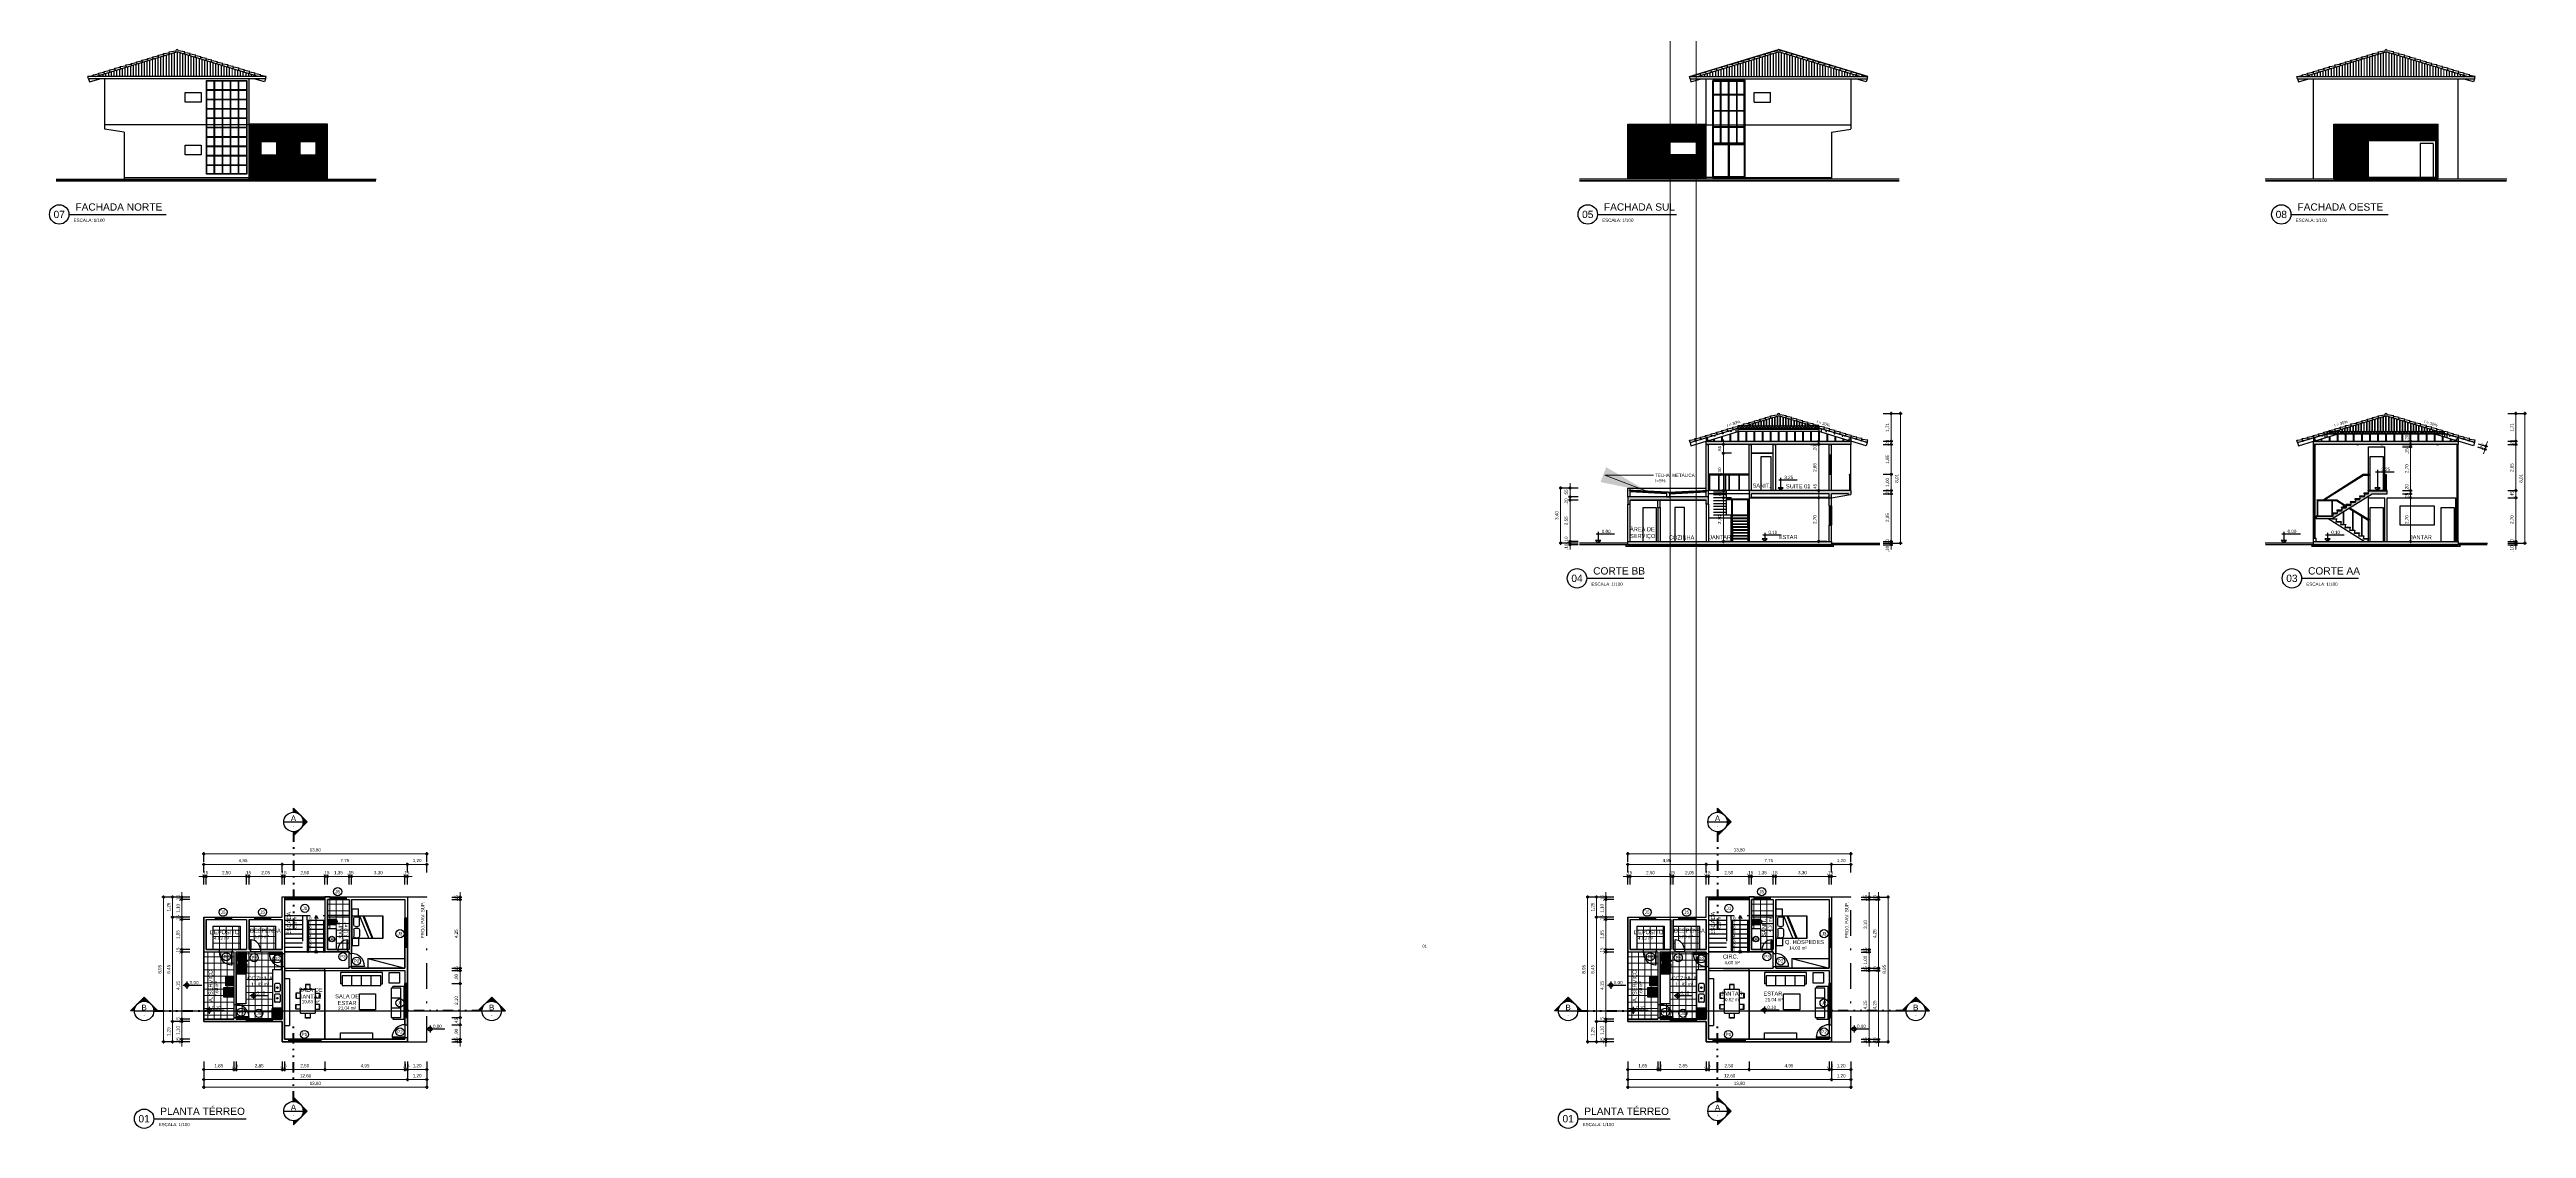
# Model space of a CAD drawing. Header units: metres. Extents: x 47728 to 47950, y 23373 to 23541.
# Drawn here: x 47727.9 to 47881.2, y 23415.6 to 23482.3 of the extents above; entities that cross this region are included whole.
import ezdxf
from ezdxf.enums import TextEntityAlignment as Align

# ---------------------------------------------------------------- set-up
doc = ezdxf.new("R2010")
doc.units = ezdxf.units.M
doc.header["$LTSCALE"] = 0.25
doc.header["$PDMODE"] = 96
for name, pattern in [('DASHDOT2', [12.7, 6.35, -3.175, 0, -3.175]), ('DIVIDEX2', [63.5, 25.4, -12.7, 0, -12.7, 0, -12.7]), ('HIDDEN2', [4.7625, 3.175, -1.5875])]:
    doc.linetypes.add(name, pattern=pattern)
doc.layers.add('ARQ_0', color=7, linetype='Continuous', true_color=0xff7400, plot=False)
doc.layers.add('ARQ_0_AREAS', color=7, linetype='Continuous', true_color=0x5a1694, plot=False)
for name, color, linetype in [('ARQ_ALV CT', 4, 'Continuous'), ('ARQ_ALV VS', 2, 'Continuous'), ('ARQ_CONC CT', 6, 'Continuous'), ('ARQ_CONC VS', 2, 'Continuous'), ('ARQ_DIV', 3, 'Continuous'), ('ARQ_ESQ CT', 30, 'Continuous'), ('ARQ_ESQ VS', 2, 'Continuous'), ('ARQ_GRADIL', 2, 'Continuous'), ('ARQ_METAL CT', 2, 'Continuous'), ('ARQ_METAL VS', 1, 'Continuous'), ('ARQ_MOB 01', 1, 'Continuous'), ('ARQ_MOB 02', 2, 'Continuous'), ('ARQ_PISO 01', 1, 'Continuous'), ('ARQ_PROJ INF', 1, 'HIDDEN2'), ('ARQ_PROJ SUP', 1, 'DASHDOT2'), ('ARQ_SAN 01', 1, 'Continuous'), ('ARQ_SAN 02', 2, 'Continuous'), ('ARQ_SIMB 01', 1, 'Continuous'), ('ARQ_TXT 01', 1, 'Continuous'), ('ARQ_VISTA 00', 190, 'Continuous'), ('ARQ_VISTA 01', 1, 'Continuous'), ('ARQ_VISTA 013', 60, 'Continuous'), ('ARQ_VISTA 02', 2, 'Continuous'), ('ARQ_VISTA 03', 3, 'Continuous'), ('DET_VISTA 01', 1, 'Continuous'), ('DET_VISTA 03', 3, 'Continuous'), ('LOUÇA', 2, 'Continuous'), ('SIMB_01', 1, 'Continuous'), ('SIMB_02', 2, 'Continuous'), ('SIMB_PREENCHIMENTO', 253, 'Continuous'), ('SIMB_TXT', 1, 'Continuous')]:
    doc.layers.add(name, color=color, linetype=linetype)
for name, color, linetype, lineweight in [('ARQ_CINZA 02', 251, 'Continuous', 9), ('ARQ_CINZA 03', 252, 'Continuous', 9), ('SIMB_LCT', 252, 'DIVIDEX2', 100)]:
    doc.layers.add(name, color=color, linetype=linetype, lineweight=lineweight)
doc.layers.add('ARQ_COTA_AZUL', color=5, linetype='Continuous', lineweight=20, true_color=0x0000ff)
doc.styles.add('Annot_1.8mm', font='arial.ttf', dxfattribs={"height": 1.8})
doc.styles.add('Annot_2.0mm', font='arial.ttf', dxfattribs={"height": 2})
doc.styles.add('Annot_2.5mm', font='arial.ttf', dxfattribs={"height": 2.5})
doc.styles.add('cota', font='arial.ttf')
doc.styles.add('SIMB', font='arial.ttf')
doc.dimstyles.new('Info 01 - annot', dxfattribs={"dimtxt": 2, "dimasz": 3, "dimexe": 1, "dimexo": 1, "dimgap": 1, "dimtad": 1, "dimzin": 4, "dimtxsty": 'cota', "dimblk": 'DOTSMALL', "dimcen": 2, "dimdle": 1, "dimclrd": 256, "dimclre": 256, "dimclrt": 1, "dimazin": 2, "dimtfac": 0.09, "dimtix": 1, "dimtmove": 2, "dimatfit": 2, "dimfxl": 5, "dimfxlon": 1, "dimtolj": 1, "dimtzin": 4, "dimlwd": -1, "dimarcsym": 1})
pattern_1 = [(173.5583999007, (-0.0840831, 0.1244136), (-1.5237, 0.1693), [0.0003725418, -10.5629164143]), (186.4416000993, (-0.084449, 0.1244075), (1.5237, 0.1693), [0.0004934458, -10.5627955103]), (206.906093456, (-0.0849154, 0.1242868), (0.3386, 0.1693), [0.0005630418, -12.71949026194]), (225, (-0.08537, 0.12398), (0.1693, -2e-17), [0.0005941822, -0.2388321739]), (262.87498365, (-0.085793, 0.123536), (-7e-17, -0.1693), [0.000582168, -1.3643580688]), (262.87498365, (-0.085875, 0.122963), (-7e-17, -0.1693), [0.0003852418, -1.364554995]), (277.12501635, (-0.085866, 0.122588), (-1e-17, 0.1693), [0.0005259578, -1.364414279]), (315, (-0.0858, 0.12204), (0.1693, -4e-17), [0.0006072378, -0.2388191183]), (333.093906544, (-0.0854222, 0.1215557), (0.3386, -0.1693), [0.000560832, -12.71949247174]), (353.5583999007, (-0.084944, 0.1212437), (1.5237, -0.1693), [0.0005269738, -10.5627619823]), (353.5583999007, (-0.0844255, 0.121171), (1.5237, -0.1693), [0.0003852418, -10.5629037143]), (366.4416000993, (-0.08405, 0.1211782), (-1.5237, -0.1693), [0.000483108, -10.5628058481]), (386.906093456, (-0.0835934, 0.121297), (-0.3386, -0.1693), [0.0005630418, -12.71949026194]), (405, (-0.08314, 0.12161), (-0.1693, 4e-17), [0.0005941822, -0.2388321739]), (442.87498365, (-0.082716, 0.122048), (-5e-17, 0.1693), [0.000582168, -1.3643580688]), (97.12501635, (-0.082643, 0.122996), (-4e-18, -0.1693), [0.000521208, -1.3644190288]), (135, (-0.08271, 0.12354), (-0.1693, 0), [0.000608076, -0.2388182801]), (153.093906544, (-0.0830864, 0.124028), (-0.3386, 0.1693), [0.000560832, -12.71949247174]), (173.5583999007, (-0.0835647, 0.12434), (-1.5237, 0.1693), [0.0005269738, -10.5627619823]), (173.5583999007, (-0.0254224, 0.030046), (-1.5237, 0.1693), [0.0003725418, -10.5629164143]), (186.4416000993, (-0.025788, 0.03004), (1.5237, 0.1693), [0.0004934458, -10.5627955103]), (206.906093456, (-0.0262545, 0.0299192), (0.3386, 0.1693), [0.0005630418, -12.71949026194]), (225, (-0.02671, 0.02961), (0.1693, -2e-17), [0.0005941822, -0.2388321739]), (262.87498365, (-0.027132, 0.029168), (-7e-17, -0.1693), [0.000582168, -1.3643580688]), (262.87498365, (-0.027214, 0.028595), (-7e-17, -0.1693), [0.0003852418, -1.364554995]), (277.12501635, (-0.027205, 0.02822), (-1e-17, 0.1693), [0.0005259578, -1.364414279]), (315, (-0.02714, 0.02768), (0.1693, -4e-17), [0.0006072378, -0.2388191183]), (333.093906544, (-0.0267613, 0.0271881), (0.3386, -0.1693), [0.000560832, -12.71949247174]), (353.5583999007, (-0.026283, 0.026876), (1.5237, -0.1693), [0.0005269738, -10.5627619823]), (353.5583999007, (-0.0257646, 0.0268034), (1.5237, -0.1693), [0.0003852418, -10.5629037143]), (366.4416000993, (-0.025389, 0.0268105), (-1.5237, -0.1693), [0.000483108, -10.5628058481]), (386.906093456, (-0.0249325, 0.0269294), (-0.3386, -0.1693), [0.0005630418, -12.71949026194]), (405, (-0.02448, 0.02724), (-0.1693, 4e-17), [0.0005941822, -0.2388321739]), (442.87498365, (-0.024055, 0.02768), (-5e-17, 0.1693), [0.000582168, -1.3643580688]), (97.12501635, (-0.023982, 0.028628), (-4e-18, -0.1693), [0.000521208, -1.3644190288]), (135, (-0.02405, 0.02917), (-0.1693, 0), [0.000608076, -0.2388182801]), (153.093906544, (-0.0244255, 0.0296604), (-0.3386, 0.1693), [0.000560832, -12.71949247174]), (173.5583999007, (-0.0249039, 0.0299725), (-1.5237, 0.1693), [0.0005269738, -10.5627619823]), (173.5583999007, (-0.021333, 0.0901637), (-1.5237, 0.1693), [0.0005269738, -10.5627619823]), (153.093906544, (-0.020855, 0.0898516), (-0.3386, 0.1693), [0.000560832, -12.71949247174]), (135, (-0.02047, 0.08936), (-0.1693, 0), [0.000608076, -0.2388182801]), (97.12501635, (-0.020411, 0.08882), (-4e-18, -0.1693), [0.000521208, -1.3644190288]), (442.87498365, (-0.020485, 0.087872), (-5e-17, 0.1693), [0.000582168, -1.3643580688]), (405, (-0.02091, 0.08743), (-0.1693, 4e-17), [0.0005941822, -0.2388321739]), (386.906093456, (-0.0213617, 0.0871206), (-0.3386, -0.1693), [0.0005630418, -12.71949026194]), (366.4416000993, (-0.0218183, 0.0870018), (-1.5237, -0.1693), [0.000483108, -10.5628058481]), (353.5583999007, (-0.0221938, 0.0869947), (1.5237, -0.1693), [0.0003852418, -10.5629037143]), (353.5583999007, (-0.0227125, 0.0870673), (1.5237, -0.1693), [0.0005269738, -10.5627619823]), (333.093906544, (-0.0231907, 0.0873794), (0.3386, -0.1693), [0.000560832, -12.71949247174]), (315, (-0.02357, 0.08787), (0.1693, -4e-17), [0.0006072378, -0.2388191183]), (277.12501635, (-0.023634, 0.088411), (-1e-17, 0.1693), [0.0005259578, -1.364414279]), (262.87498365, (-0.023644, 0.088787), (-7e-17, -0.1693), [0.0003852418, -1.364554995]), (262.87498365, (-0.02356, 0.08936), (-7e-17, -0.1693), [0.000582168, -1.3643580688]), (225, (-0.02314, 0.0898), (0.1693, -2e-17), [0.0005941822, -0.2388321739]), (206.906093456, (-0.0226837, 0.0901104), (0.3386, 0.1693), [0.0005630418, -12.71949026194]), (186.4416000993, (-0.0222172, 0.090231), (1.5237, 0.1693), [0.0004934458, -10.5627955103]), (173.5583999007, (-0.0218516, 0.0902372), (-1.5237, 0.1693), [0.0003725418, -10.5629164143]), (173.5583999007, (-0.1422256, 0.0442553), (-1.5237, 0.1693), [0.0005269738, -10.5627619823]), (153.093906544, (-0.1417474, 0.043943), (-0.3386, 0.1693), [0.000560832, -12.71949247174]), (135, (-0.14137, 0.04345), (-0.1693, 0), [0.000608076, -0.2388182801]), (97.12501635, (-0.141304, 0.042911), (-4e-18, -0.1693), [0.000521208, -1.3644190288]), (442.87498365, (-0.141377, 0.041963), (-5e-17, 0.1693), [0.000582168, -1.3643580688]), (405, (-0.1418, 0.04152), (-0.1693, 4e-17), [0.0005941822, -0.2388321739]), (386.906093456, (-0.1422542, 0.041212), (-0.3386, -0.1693), [0.0005630418, -12.71949026194]), (366.4416000993, (-0.1427107, 0.0410933), (-1.5237, -0.1693), [0.000483108, -10.5628058481]), (353.5583999007, (-0.1430865, 0.041086), (1.5237, -0.1693), [0.0003852418, -10.5629037143]), (353.5583999007, (-0.143605, 0.0411587), (1.5237, -0.1693), [0.0005269738, -10.5627619823]), (333.093906544, (-0.1440832, 0.041471), (0.3386, -0.1693), [0.000560832, -12.71949247174]), (315, (-0.14446, 0.04196), (0.1693, -4e-17), [0.0006072378, -0.2388191183]), (277.12501635, (-0.144527, 0.042503), (-1e-17, 0.1693), [0.0005259578, -1.364414279]), (262.87498365, (-0.144536, 0.042878), (-7e-17, -0.1693), [0.0003852418, -1.364554995]), (262.87498365, (-0.144453, 0.04345), (-7e-17, -0.1693), [0.000582168, -1.3643580688]), (225, (-0.14403, 0.04389), (0.1693, -2e-17), [0.0005941822, -0.2388321739]), (206.906093456, (-0.1435764, 0.044202), (0.3386, 0.1693), [0.0005630418, -12.71949026194]), (186.4416000993, (-0.14311, 0.0443225), (1.5237, 0.1693), [0.0004934458, -10.5627955103]), (173.5583999007, (-0.142744, 0.0443287), (-1.5237, 0.1693), [0.0003725418, -10.5629164143]), (173.5583999007, (-0.131735, 0.0345293), (-1.5237, 0.1693), [0.0015551658, -10.5617337903]), (186.4416000993, (-0.1332613, 0.0345037), (1.5237, 0.1693), [0.0020597622, -10.5612291939]), (206.906093456, (-0.135209, 0.0339998), (0.3386, 0.1693), [0.0023506938, -12.71770260994]), (225, (-0.1371, 0.03271), (0.1693, -2e-17), [0.0024807418, -0.2369456143]), (262.87498365, (-0.13887, 0.030865), (-7e-17, -0.1693), [0.0024306022, -1.3625096346]), (262.87498365, (-0.139216, 0.028473), (-7e-17, -0.1693), [0.0016085058, -1.363331731]), (277.12501635, (-0.139176, 0.026907), (-1e-17, 0.1693), [0.0021959062, -1.3627443306]), (315, (-0.13891, 0.02463), (0.1693, -4e-17), [0.0025350978, -0.2368912583]), (333.093906544, (-0.137325, 0.0225987), (0.3386, -0.1693), [0.0023410418, -12.71771226194]), (353.5583999007, (-0.1353285, 0.0212957), (1.5237, -0.1693), [0.0021999702, -10.5610889859]), (353.5583999007, (-0.1331637, 0.020992), (1.5237, -0.1693), [0.0016085058, -10.5616804503]), (366.4416000993, (-0.1315955, 0.0210222), (-1.5237, -0.1693), [0.0020170902, -10.5612718659]), (386.906093456, (-0.1296899, 0.0215184), (-0.3386, -0.1693), [0.0023506938, -12.71770260994]), (405, (-0.12779, 0.02281), (-0.1693, 4e-17), [0.0024807418, -0.2369456143]), (442.87498365, (-0.126028, 0.024654), (-5e-17, 0.1693), [0.0024306022, -1.3625096346]), (97.12501635, (-0.125722, 0.028611), (-4e-18, -0.1693), [0.0021760942, -1.3627641426]), (135, (-0.12599, 0.03088), (-0.1693, 0), [0.002538476, -0.2368878801]), (153.093906544, (-0.1275737, 0.0329194), (-0.3386, 0.1693), [0.0023410418, -12.71771226194]), (173.5583999007, (-0.1295701, 0.0342226), (-1.5237, 0.1693), [0.0021999702, -10.5610889859]), (173.5583999007, (-0.149464, 0.026571), (-1.5237, 0.1693), [0.0021999702, -10.5610889859]), (153.093906544, (-0.1474675, 0.025268), (-0.3386, 0.1693), [0.0023410418, -12.71771226194]), (135, (-0.14588, 0.02323), (-0.1693, 0), [0.002538476, -0.2368878801]), (97.12501635, (-0.145616, 0.02096), (-4e-18, -0.1693), [0.0021760942, -1.3627641426]), (442.87498365, (-0.145922, 0.017002), (-5e-17, 0.1693), [0.0024306022, -1.3625096346]), (405, (-0.14769, 0.01516), (-0.1693, 4e-17), [0.0024807418, -0.2369456143]), (386.906093456, (-0.1495835, 0.0138669), (-0.3386, -0.1693), [0.0023506938, -12.71770260994]), (366.4416000993, (-0.1514893, 0.013371), (-1.5237, -0.1693), [0.0020170902, -10.5612718659]), (353.5583999007, (-0.1530574, 0.0133407), (1.5237, -0.1693), [0.0016085058, -10.5616804503]), (353.5583999007, (-0.1552223, 0.0136442), (1.5237, -0.1693), [0.0021999702, -10.5610889859]), (333.093906544, (-0.1572187, 0.0149472), (0.3386, -0.1693), [0.0023410418, -12.71771226194]), (315, (-0.1588, 0.01698), (0.1693, -4e-17), [0.0025350978, -0.2368912583]), (277.12501635, (-0.15907, 0.019256), (-1e-17, 0.1693), [0.0021959062, -1.3627443306]), (262.87498365, (-0.15911, 0.020822), (-7e-17, -0.1693), [0.0016085058, -1.363331731]), (262.87498365, (-0.158764, 0.023213), (-7e-17, -0.1693), [0.0024306022, -1.3625096346]), (225, (-0.157, 0.02506), (0.1693, -2e-17), [0.0024807418, -0.2369456143]), (206.906093456, (-0.1551026, 0.0263484), (0.3386, 0.1693), [0.0023506938, -12.71770260994]), (186.4416000993, (-0.153155, 0.0268522), (1.5237, 0.1693), [0.0020597622, -10.5612291939]), (173.5583999007, (-0.1516285, 0.026878), (-1.5237, 0.1693), [0.0015551658, -10.5617337903]), (173.5583999007, (-0.1219715, 0.100754), (-1.5237, 0.1693), [0.0052391818, -10.5580497743]), (153.093906544, (-0.1172168, 0.0976508), (-0.3386, 0.1693), [0.0055751222, -12.71447818154]), (135, (-0.11344, 0.0928), (-0.1693, 0), [0.0060453778, -0.2333809783]), (97.12501635, (-0.112807, 0.08739), (-4e-18, -0.1693), [0.0051824382, -1.3597577986]), (442.87498365, (-0.113536, 0.077965), (-5e-17, 0.1693), [0.00578866, -1.3591515768]), (405, (-0.11774, 0.07358), (-0.1693, 4e-17), [0.0059077098, -0.2335186463]), (386.906093456, (-0.1222563, 0.0704985), (-0.3386, -0.1693), [0.00559816, -12.71445514374]), (366.4416000993, (-0.126795, 0.0693173), (-1.5237, -0.1693), [0.004803648, -10.5584853081]), (353.5583999007, (-0.1305294, 0.0692455), (1.5237, -0.1693), [0.0038306502, -10.5594583059]), (353.5583999007, (-0.135685, 0.0699682), (1.5237, -0.1693), [0.0052391818, -10.5580497743]), (333.093906544, (-0.1404398, 0.0730716), (0.3386, -0.1693), [0.0055751222, -12.71447818154]), (315, (-0.14421, 0.07792), (0.1693, -4e-17), [0.00603758, -0.2333887761]), (277.12501635, (-0.144847, 0.083333), (-1e-17, 0.1693), [0.0052296822, -1.3597105546]), (262.87498365, (-0.144944, 0.087062), (-7e-17, -0.1693), [0.0038306502, -1.3611095866]), (262.87498365, (-0.14412, 0.092757), (-7e-17, -0.1693), [0.00578866, -1.3591515768]), (225, (-0.13992, 0.09714), (0.1693, -2e-17), [0.0059077098, -0.2335186463]), (206.906093456, (-0.1354003, 0.1002237), (0.3386, 0.1693), [0.00559816, -12.71445514374]), (186.4416000993, (-0.1307617, 0.1014237), (1.5237, 0.1693), [0.0049054258, -10.5583835303]), (173.5583999007, (-0.1271267, 0.1014847), (-1.5237, 0.1693), [0.0037036502, -10.5595853059]), (173.5583999007, (-0.0322489, 0.1489234), (-1.5237, 0.1693), [0.0037036502, -10.5595853059]), (186.4416000993, (-0.035884, 0.1488624), (1.5237, 0.1693), [0.0049054258, -10.5583835303]), (206.906093456, (-0.0405227, 0.1476626), (0.3386, 0.1693), [0.00559816, -12.71445514374]), (225, (-0.04504, 0.14458), (0.1693, -2e-17), [0.0059077098, -0.2335186463]), (262.87498365, (-0.049243, 0.140196), (-7e-17, -0.1693), [0.00578866, -1.3591515768]), (262.87498365, (-0.050066, 0.134501), (-7e-17, -0.1693), [0.0038306502, -1.3611095866]), (277.12501635, (-0.04997, 0.130772), (-1e-17, 0.1693), [0.0052296822, -1.3597105546]), (315, (-0.04933, 0.12536), (0.1693, -4e-17), [0.00603758, -0.2333887761]), (333.093906544, (-0.045562, 0.1205105), (0.3386, -0.1693), [0.0055751222, -12.71447818154]), (353.5583999007, (-0.0408073, 0.117407), (1.5237, -0.1693), [0.0052391818, -10.5580497743]), (353.5583999007, (-0.0356518, 0.1166844), (1.5237, -0.1693), [0.0038306502, -10.5594583059]), (366.4416000993, (-0.0319175, 0.1167562), (-1.5237, -0.1693), [0.004803648, -10.5584853081]), (386.906093456, (-0.0273785, 0.1179374), (-0.3386, -0.1693), [0.00559816, -12.71445514374]), (405, (-0.02286, 0.12102), (-0.1693, 4e-17), [0.0059077098, -0.2335186463]), (442.87498365, (-0.018658, 0.125404), (-5e-17, 0.1693), [0.00578866, -1.3591515768]), (97.12501635, (-0.01793, 0.134829), (-4e-18, -0.1693), [0.0051824382, -1.3597577986]), (135, (-0.01856, 0.14023), (-0.1693, 0), [0.0060453778, -0.2333809783]), (153.093906544, (-0.0223391, 0.1450895), (-0.3386, 0.1693), [0.0055751222, -12.71447818154]), (173.5583999007, (-0.0270938, 0.148193), (-1.5237, 0.1693), [0.0052391818, -10.5580497743]), (173.5583999007, (-0.0938635, 0.1591959), (-1.5237, 0.1693), [0.0021999702, -10.5610889859]), (153.093906544, (-0.091867, 0.1578927), (-0.3386, 0.1693), [0.0023410418, -12.71771226194]), (135, (-0.09028, 0.15585), (-0.1693, 0), [0.002538476, -0.2368878801]), (97.12501635, (-0.090015, 0.153584), (-4e-18, -0.1693), [0.0021760942, -1.3627641426]), (442.87498365, (-0.090322, 0.149627), (-5e-17, 0.1693), [0.0024306022, -1.3625096346]), (405, (-0.09209, 0.14778), (-0.1693, 4e-17), [0.0024807418, -0.2369456143]), (386.906093456, (-0.093983, 0.1464916), (-0.3386, -0.1693), [0.0023506938, -12.71770260994]), (366.4416000993, (-0.095889, 0.1459956), (-1.5237, -0.1693), [0.0020170902, -10.5612718659]), (353.5583999007, (-0.097457, 0.1459655), (1.5237, -0.1693), [0.0016085058, -10.5616804503]), (353.5583999007, (-0.0996218, 0.146269), (1.5237, -0.1693), [0.0021999702, -10.5610889859]), (333.093906544, (-0.1016183, 0.147572), (0.3386, -0.1693), [0.0023410418, -12.71771226194]), (315, (-0.1032, 0.14961), (0.1693, -4e-17), [0.0025350978, -0.2368912583]), (277.12501635, (-0.103469, 0.15188), (-1e-17, 0.1693), [0.0021959062, -1.3627443306]), (262.87498365, (-0.10351, 0.153447), (-7e-17, -0.1693), [0.0016085058, -1.363331731]), (262.87498365, (-0.103164, 0.155838), (-7e-17, -0.1693), [0.0024306022, -1.3625096346]), (225, (-0.1014, 0.15768), (0.1693, -2e-17), [0.0024807418, -0.2369456143]), (206.906093456, (-0.0995023, 0.1589732), (0.3386, 0.1693), [0.0023506938, -12.71770260994]), (186.4416000993, (-0.0975545, 0.159477), (1.5237, 0.1693), [0.0020597622, -10.5612291939]), (173.5583999007, (-0.096028, 0.1595025), (-1.5237, 0.1693), [0.0015551658, -10.5617337903]), (173.5583999007, (-0.149877, 0.1284209), (-1.5237, 0.1693), [0.0005269738, -10.5627619823]), (153.093906544, (-0.149399, 0.1281088), (-0.3386, 0.1693), [0.000560832, -12.71949247174]), (135, (-0.14902, 0.12762), (-0.1693, 0), [0.000608076, -0.2388182801]), (97.12501635, (-0.148955, 0.127077), (-4e-18, -0.1693), [0.000521208, -1.3644190288]), (442.87498365, (-0.149029, 0.126129), (-5e-17, 0.1693), [0.000582168, -1.3643580688]), (405, (-0.14945, 0.12569), (-0.1693, 4e-17), [0.0005941822, -0.2388321739]), (386.906093456, (-0.1499057, 0.1253778), (-0.3386, -0.1693), [0.0005630418, -12.71949026194]), (366.4416000993, (-0.1503622, 0.125259), (-1.5237, -0.1693), [0.000483108, -10.5628058481]), (353.5583999007, (-0.1507378, 0.1252518), (1.5237, -0.1693), [0.0003852418, -10.5629037143]), (353.5583999007, (-0.1512565, 0.1253244), (1.5237, -0.1693), [0.0005269738, -10.5627619823]), (333.093906544, (-0.1517347, 0.1256365), (0.3386, -0.1693), [0.000560832, -12.71949247174]), (315, (-0.15211, 0.12612), (0.1693, -4e-17), [0.0006072378, -0.2388191183]), (277.12501635, (-0.152178, 0.126669), (-1e-17, 0.1693), [0.0005259578, -1.364414279]), (262.87498365, (-0.152188, 0.127044), (-7e-17, -0.1693), [0.0003852418, -1.364554995]), (262.87498365, (-0.152105, 0.127617), (-7e-17, -0.1693), [0.000582168, -1.3643580688]), (225, (-0.15168, 0.12806), (0.1693, -2e-17), [0.0005941822, -0.2388321739]), (206.906093456, (-0.1512277, 0.1283675), (0.3386, 0.1693), [0.0005630418, -12.71949026194]), (186.4416000993, (-0.1507612, 0.1284883), (1.5237, 0.1693), [0.0004934458, -10.5627955103]), (173.5583999007, (-0.1503956, 0.1284944), (-1.5237, 0.1693), [0.0003725418, -10.5629164143]), (173.5583999007, (-0.1347277, 0.1355244), (-1.5237, 0.1693), [0.0015922498, -10.5616967063]), (153.093906544, (-0.1332828, 0.1345814), (-0.3386, 0.1693), [0.0016943578, -12.71835894594]), (135, (-0.13213, 0.1331), (-0.1693, 0), [0.0018372582, -0.2375890979]), (97.12501635, (-0.131943, 0.131463), (-4e-18, -0.1693), [0.0015749778, -1.363365259]), (442.87498365, (-0.132164, 0.128599), (-5e-17, 0.1693), [0.0017593818, -1.363180855]), (405, (-0.13344, 0.12726), (-0.1693, 4e-17), [0.0017954498, -0.2376309063]), (386.906093456, (-0.1348142, 0.126329), (-0.3386, -0.1693), [0.0017014698, -12.71835183394]), (366.4416000993, (-0.1361938, 0.12597), (-1.5237, -0.1693), [0.001459992, -10.5618289641]), (353.5583999007, (-0.1373287, 0.1259484), (1.5237, -0.1693), [0.0011641582, -10.5621247979]), (353.5583999007, (-0.1388957, 0.126168), (1.5237, -0.1693), [0.0015922498, -10.5616967063]), (333.093906544, (-0.1403406, 0.1271112), (0.3386, -0.1693), [0.0016943578, -12.71835894594]), (315, (-0.14149, 0.12858), (0.1693, -4e-17), [0.001834896, -0.2375914601]), (277.12501635, (-0.14168, 0.13023), (-1e-17, 0.1693), [0.0015893542, -1.3633508826]), (262.87498365, (-0.14171, 0.131363), (-7e-17, -0.1693), [0.0011641582, -1.3637760786]), (262.87498365, (-0.14146, 0.133094), (-7e-17, -0.1693), [0.0017593818, -1.363180855]), (225, (-0.14018, 0.13443), (0.1693, -2e-17), [0.0017954498, -0.2376309063]), (206.906093456, (-0.1388091, 0.1353634), (0.3386, 0.1693), [0.0017014698, -12.71835183394]), (186.4416000993, (-0.1373993, 0.135728), (1.5237, 0.1693), [0.0014908022, -10.5617981539]), (173.5583999007, (-0.1362945, 0.1357466), (-1.5237, 0.1693), [0.0011255502, -10.5621634059]), (173.5583999007, (-0.0771547, 0.0937003), (-1.5237, 0.1693), [0.0015551658, -10.5617337903]), (186.4416000993, (-0.078681, 0.0936747), (1.5237, 0.1693), [0.0020597622, -10.5612291939]), (206.906093456, (-0.0806287, 0.093171), (0.3386, 0.1693), [0.0023506938, -12.71770260994]), (225, (-0.08253, 0.09188), (0.1693, -2e-17), [0.0024807418, -0.2369456143]), (262.87498365, (-0.08429, 0.090036), (-7e-17, -0.1693), [0.0024306022, -1.3625096346]), (262.87498365, (-0.084636, 0.087644), (-7e-17, -0.1693), [0.0016085058, -1.363331731]), (277.12501635, (-0.084595, 0.086078), (-1e-17, 0.1693), [0.0021959062, -1.3627443306]), (315, (-0.08433, 0.0838), (0.1693, -4e-17), [0.0025350978, -0.2368912583]), (333.093906544, (-0.0827447, 0.0817697), (0.3386, -0.1693), [0.0023410418, -12.71771226194]), (353.5583999007, (-0.0807483, 0.0804667), (1.5237, -0.1693), [0.0021999702, -10.5610889859]), (353.5583999007, (-0.0785835, 0.0801632), (1.5237, -0.1693), [0.0016085058, -10.5616804503]), (366.4416000993, (-0.0770155, 0.0801934), (-1.5237, -0.1693), [0.0020170902, -10.5612718659]), (386.906093456, (-0.0751097, 0.0806894), (-0.3386, -0.1693), [0.0023506938, -12.71770260994]), (405, (-0.07321, 0.08198), (-0.1693, 4e-17), [0.0024807418, -0.2369456143]), (442.87498365, (-0.071448, 0.083825), (-5e-17, 0.1693), [0.0024306022, -1.3625096346]), (97.12501635, (-0.071142, 0.087782), (-4e-18, -0.1693), [0.0021760942, -1.3627641426]), (135, (-0.07141, 0.09005), (-0.1693, 0), [0.002538476, -0.2368878801]), (153.093906544, (-0.0729935, 0.0920904), (-0.3386, 0.1693), [0.0023410418, -12.71771226194]), (173.5583999007, (-0.07499, 0.0933936), (-1.5237, 0.1693), [0.0021999702, -10.5610889859]), (173.5583999007, (-0.0842648, 0.0607625), (-1.5237, 0.1693), [0.0011255502, -10.5621634059]), (186.4416000993, (-0.0853696, 0.060744), (1.5237, 0.1693), [0.0014908022, -10.5617981539]), (206.906093456, (-0.0867794, 0.0603793), (0.3386, 0.1693), [0.0017014698, -12.71835183394]), (225, (-0.08815, 0.05944), (0.1693, -2e-17), [0.0017954498, -0.2376309063]), (262.87498365, (-0.08943, 0.05811), (-7e-17, -0.1693), [0.0017593818, -1.363180855]), (262.87498365, (-0.08968, 0.05638), (-7e-17, -0.1693), [0.0011641582, -1.3637760786]), (277.12501635, (-0.08965, 0.055246), (-1e-17, 0.1693), [0.0015893542, -1.3633508826]), (315, (-0.08946, 0.0536), (0.1693, -4e-17), [0.001834896, -0.2375914601]), (333.093906544, (-0.088311, 0.0521272), (0.3386, -0.1693), [0.0016943578, -12.71835894594]), (353.5583999007, (-0.086866, 0.051184), (1.5237, -0.1693), [0.0015922498, -10.5616967063]), (353.5583999007, (-0.085299, 0.0509644), (1.5237, -0.1693), [0.0011641582, -10.5621247979]), (366.4416000993, (-0.084164, 0.050986), (-1.5237, -0.1693), [0.001459992, -10.5618289641]), (386.906093456, (-0.0827845, 0.0513452), (-0.3386, -0.1693), [0.0017014698, -12.71835183394]), (405, (-0.08141, 0.05228), (-0.1693, 4e-17), [0.0017954498, -0.2376309063]), (442.87498365, (-0.080134, 0.053614), (-5e-17, 0.1693), [0.0017593818, -1.363180855]), (97.12501635, (-0.079913, 0.056479), (-4e-18, -0.1693), [0.0015749778, -1.363365259]), (135, (-0.0801, 0.05812), (-0.1693, 0), [0.0018372582, -0.2375890979]), (153.093906544, (-0.081253, 0.0595974), (-0.3386, 0.1693), [0.0016943578, -12.71835894594]), (173.5583999007, (-0.082698, 0.0605406), (-1.5237, 0.1693), [0.0015922498, -10.5616967063]), (173.5583999007, (-0.0729938, 0.0338164), (-1.5237, 0.1693), [0.0021413978, -10.5611475583]), (186.4416000993, (-0.0750954, 0.0337811), (1.5237, 0.1693), [0.0028359862, -10.5604529699]), (206.906093456, (-0.0777772, 0.0330874), (0.3386, 0.1693), [0.0032366458, -12.71681665794]), (225, (-0.08039, 0.03131), (0.1693, -2e-17), [0.0034156142, -0.2360107419]), (262.87498365, (-0.082819, 0.02877), (-7e-17, -0.1693), [0.003346704, -1.3615935328]), (262.87498365, (-0.083295, 0.025478), (-7e-17, -0.1693), [0.0022147022, -1.3627255346]), (277.12501635, (-0.083239, 0.023322), (-1e-17, 0.1693), [0.003023616, -1.3619166208]), (315, (-0.08287, 0.02019), (0.1693, -4e-17), [0.0034906458, -0.2359357103]), (333.093906544, (-0.0806907, 0.0173893), (0.3386, -0.1693), [0.00322326, -12.71683004374]), (353.5583999007, (-0.0779418, 0.0155953), (1.5237, -0.1693), [0.0030290262, -10.5602599299]), (353.5583999007, (-0.0749612, 0.0151773), (1.5237, -0.1693), [0.0022147022, -10.5610742539]), (366.4416000993, (-0.0728022, 0.0152188), (-1.5237, -0.1693), [0.002777236, -10.5605117201]), (386.906093456, (-0.070178, 0.0159018), (-0.3386, -0.1693), [0.0032366458, -12.71681665794]), (405, (-0.06757, 0.01768), (-0.1693, 4e-17), [0.0034156142, -0.2360107419]), (442.87498365, (-0.065136, 0.020219), (-5e-17, 0.1693), [0.003346704, -1.3615935328]), (97.12501635, (-0.064715, 0.025668), (-4e-18, -0.1693), [0.002996184, -1.3619440528]), (135, (-0.06508, 0.02879), (-0.1693, 0), [0.00349504, -0.2359313161]), (153.093906544, (-0.0672645, 0.0315998), (-0.3386, 0.1693), [0.00322326, -12.71683004374]), (173.5583999007, (-0.0700134, 0.033394), (-1.5237, 0.1693), [0.0030290262, -10.5602599299]), (173.5583999007, (-0.098366, 0.0535103), (-1.5237, 0.1693), [0.0003725418, -10.5629164143]), (186.4416000993, (-0.0987315, 0.0535042), (1.5237, 0.1693), [0.0004934458, -10.5627955103]), (206.906093456, (-0.099198, 0.0533835), (0.3386, 0.1693), [0.0005630418, -12.71949026194]), (225, (-0.09965, 0.05307), (0.1693, -2e-17), [0.0005941822, -0.2388321739]), (262.87498365, (-0.100075, 0.052633), (-7e-17, -0.1693), [0.000582168, -1.3643580688]), (262.87498365, (-0.100158, 0.05206), (-7e-17, -0.1693), [0.0003852418, -1.364554995]), (277.12501635, (-0.100148, 0.051685), (-1e-17, 0.1693), [0.0005259578, -1.364414279]), (315, (-0.10008, 0.05114), (0.1693, -4e-17), [0.0006072378, -0.2388191183]), (333.093906544, (-0.099705, 0.0506525), (0.3386, -0.1693), [0.000560832, -12.71949247174]), (353.5583999007, (-0.0992266, 0.0503404), (1.5237, -0.1693), [0.0005269738, -10.5627619823]), (353.5583999007, (-0.098708, 0.0502678), (1.5237, -0.1693), [0.0003852418, -10.5629037143]), (366.4416000993, (-0.0983325, 0.050275), (-1.5237, -0.1693), [0.000483108, -10.5628058481]), (386.906093456, (-0.097876, 0.0503938), (-0.3386, -0.1693), [0.0005630418, -12.71949026194]), (405, (-0.09742, 0.0507), (-0.1693, 4e-17), [0.0005941822, -0.2388321739]), (442.87498365, (-0.096999, 0.051145), (-5e-17, 0.1693), [0.000582168, -1.3643580688]), (97.12501635, (-0.096926, 0.052093), (-4e-18, -0.1693), [0.000521208, -1.3644190288]), (135, (-0.09699, 0.05264), (-0.1693, 0), [0.000608076, -0.2388182801]), (153.093906544, (-0.0973692, 0.0531248), (-0.3386, 0.1693), [0.000560832, -12.71949247174]), (173.5583999007, (-0.0978474, 0.0534369), (-1.5237, 0.1693), [0.0005269738, -10.5627619823]), (173.5583999007, (-0.0464774, 0.0660676), (-1.5237, 0.1693), [0.0052391818, -10.5580497743]), (153.093906544, (-0.0417227, 0.0629642), (-0.3386, 0.1693), [0.0055751222, -12.71447818154]), (135, (-0.03795, 0.05811), (-0.1693, 0), [0.0060453778, -0.2333809783]), (97.12501635, (-0.037313, 0.052704), (-4e-18, -0.1693), [0.0051824382, -1.3597577986]), (442.87498365, (-0.038042, 0.043279), (-5e-17, 0.1693), [0.00578866, -1.3591515768]), (405, (-0.04225, 0.03889), (-0.1693, 4e-17), [0.0059077098, -0.2335186463]), (386.906093456, (-0.0467622, 0.0358121), (-0.3386, -0.1693), [0.00559816, -12.71445514374]), (366.4416000993, (-0.051301, 0.0346309), (-1.5237, -0.1693), [0.004803648, -10.5584853081]), (353.5583999007, (-0.0550354, 0.034559), (1.5237, -0.1693), [0.0038306502, -10.5594583059]), (353.5583999007, (-0.060191, 0.0352818), (1.5237, -0.1693), [0.0052391818, -10.5580497743]), (333.093906544, (-0.0649458, 0.0383851), (0.3386, -0.1693), [0.0055751222, -12.71447818154]), (315, (-0.06872, 0.04323), (0.1693, -4e-17), [0.00603758, -0.2333887761]), (277.12501635, (-0.069353, 0.048646), (-1e-17, 0.1693), [0.0052296822, -1.3597105546]), (262.87498365, (-0.06945, 0.052376), (-7e-17, -0.1693), [0.0038306502, -1.3611095866]), (262.87498365, (-0.068626, 0.05807), (-7e-17, -0.1693), [0.00578866, -1.3591515768]), (225, (-0.06442, 0.06246), (0.1693, -2e-17), [0.0059077098, -0.2335186463]), (206.906093456, (-0.0599062, 0.0655372), (0.3386, 0.1693), [0.00559816, -12.71445514374]), (186.4416000993, (-0.0552677, 0.0667371), (1.5237, 0.1693), [0.0049054258, -10.5583835303]), (173.5583999007, (-0.0516324, 0.066798), (-1.5237, 0.1693), [0.0037036502, -10.5595853059])]
pattern_2 = [(173.5583999007, (37.5069398, 0.1244136), (-1.5237, 0.1693), [0.0003725418, -10.5629164143]), (186.4416000993, (37.506574, 0.1244075), (1.5237, 0.1693), [0.0004934458, -10.5627955103]), (206.906093456, (37.5061075, 0.1242868), (0.3386, 0.1693), [0.0005630418, -12.71949026194]), (225, (37.50565, 0.12398), (0.1693, -2e-17), [0.0005941822, -0.2388321739]), (262.87498365, (37.50523, 0.123536), (-7e-17, -0.1693), [0.000582168, -1.3643580688]), (262.87498365, (37.505148, 0.122963), (-7e-17, -0.1693), [0.0003852418, -1.364554995]), (277.12501635, (37.505157, 0.122588), (-1e-17, 0.1693), [0.0005259578, -1.364414279]), (315, (37.50522, 0.12204), (0.1693, -4e-17), [0.0006072378, -0.2388191183]), (333.093906544, (37.5056007, 0.1215557), (0.3386, -0.1693), [0.000560832, -12.71949247174]), (353.5583999007, (37.506079, 0.1212437), (1.5237, -0.1693), [0.0005269738, -10.5627619823]), (353.5583999007, (37.5065974, 0.121171), (1.5237, -0.1693), [0.0003852418, -10.5629037143]), (6.4416000993, (37.506973, 0.1211782), (-1.5237, -0.1693), [0.000483108, -10.5628058481]), (26.906093456, (37.5074295, 0.121297), (-0.3386, -0.1693), [0.0005630418, -12.71949026194]), (45, (37.50788, 0.12161), (-0.1693, 4e-17), [0.0005941822, -0.2388321739]), (82.87498365, (37.508307, 0.122048), (-5e-17, 0.1693), [0.000582168, -1.3643580688]), (97.12501635, (37.50838, 0.122996), (-4e-18, -0.1693), [0.000521208, -1.3644190288]), (135, (37.50832, 0.12354), (-0.1693, 0), [0.000608076, -0.2388182801]), (153.093906544, (37.5079365, 0.124028), (-0.3386, 0.1693), [0.000560832, -12.71949247174]), (173.5583999007, (37.5074583, 0.12434), (-1.5237, 0.1693), [0.0005269738, -10.5627619823]), (173.5583999007, (37.5656006, 0.030046), (-1.5237, 0.1693), [0.0003725418, -10.5629164143]), (186.4416000993, (37.565235, 0.03004), (1.5237, 0.1693), [0.0004934458, -10.5627955103]), (206.906093456, (37.5647685, 0.0299192), (0.3386, 0.1693), [0.0005630418, -12.71949026194]), (225, (37.56431, 0.02961), (0.1693, -2e-17), [0.0005941822, -0.2388321739]), (262.87498365, (37.563891, 0.029168), (-7e-17, -0.1693), [0.000582168, -1.3643580688]), (262.87498365, (37.563809, 0.028595), (-7e-17, -0.1693), [0.0003852418, -1.364554995]), (277.12501635, (37.563818, 0.02822), (-1e-17, 0.1693), [0.0005259578, -1.364414279]), (315, (37.56388, 0.02768), (0.1693, -4e-17), [0.0006072378, -0.2388191183]), (333.093906544, (37.5642617, 0.0271881), (0.3386, -0.1693), [0.000560832, -12.71949247174]), (353.5583999007, (37.5647399, 0.026876), (1.5237, -0.1693), [0.0005269738, -10.5627619823]), (353.5583999007, (37.5652584, 0.0268034), (1.5237, -0.1693), [0.0003852418, -10.5629037143]), (6.4416000993, (37.565634, 0.0268105), (-1.5237, -0.1693), [0.000483108, -10.5628058481]), (26.906093456, (37.5660905, 0.0269294), (-0.3386, -0.1693), [0.0005630418, -12.71949026194]), (45, (37.56654, 0.02724), (-0.1693, 4e-17), [0.0005941822, -0.2388321739]), (82.87498365, (37.566968, 0.02768), (-5e-17, 0.1693), [0.000582168, -1.3643580688]), (97.12501635, (37.56704, 0.028628), (-4e-18, -0.1693), [0.000521208, -1.3644190288]), (135, (37.56698, 0.02917), (-0.1693, 0), [0.000608076, -0.2388182801]), (153.093906544, (37.5665975, 0.0296604), (-0.3386, 0.1693), [0.000560832, -12.71949247174]), (173.5583999007, (37.566119, 0.0299725), (-1.5237, 0.1693), [0.0005269738, -10.5627619823]), (173.5583999007, (37.5696898, 0.0901637), (-1.5237, 0.1693), [0.0005269738, -10.5627619823]), (153.093906544, (37.570168, 0.0898516), (-0.3386, 0.1693), [0.000560832, -12.71949247174]), (135, (37.57055, 0.08936), (-0.1693, 0), [0.000608076, -0.2388182801]), (97.12501635, (37.570612, 0.08882), (-4e-18, -0.1693), [0.000521208, -1.3644190288]), (82.87498365, (37.570538, 0.087872), (-5e-17, 0.1693), [0.000582168, -1.3643580688]), (45, (37.57012, 0.08743), (-0.1693, 4e-17), [0.0005941822, -0.2388321739]), (26.906093456, (37.5696612, 0.0871206), (-0.3386, -0.1693), [0.0005630418, -12.71949026194]), (6.4416000993, (37.5692047, 0.0870018), (-1.5237, -0.1693), [0.000483108, -10.5628058481]), (353.5583999007, (37.568829, 0.0869947), (1.5237, -0.1693), [0.0003852418, -10.5629037143]), (353.5583999007, (37.5683104, 0.0870673), (1.5237, -0.1693), [0.0005269738, -10.5627619823]), (333.093906544, (37.5678322, 0.0873794), (0.3386, -0.1693), [0.000560832, -12.71949247174]), (315, (37.56745, 0.08787), (0.1693, -4e-17), [0.0006072378, -0.2388191183]), (277.12501635, (37.567389, 0.088411), (-1e-17, 0.1693), [0.0005259578, -1.364414279]), (262.87498365, (37.56738, 0.088787), (-7e-17, -0.1693), [0.0003852418, -1.364554995]), (262.87498365, (37.567462, 0.08936), (-7e-17, -0.1693), [0.000582168, -1.3643580688]), (225, (37.56788, 0.0898), (0.1693, -2e-17), [0.0005941822, -0.2388321739]), (206.906093456, (37.5683392, 0.0901104), (0.3386, 0.1693), [0.0005630418, -12.71949026194]), (186.4416000993, (37.5688057, 0.090231), (1.5237, 0.1693), [0.0004934458, -10.5627955103]), (173.5583999007, (37.5691713, 0.0902372), (-1.5237, 0.1693), [0.0003725418, -10.5629164143]), (173.5583999007, (37.4487973, 0.0442553), (-1.5237, 0.1693), [0.0005269738, -10.5627619823]), (153.093906544, (37.4492755, 0.043943), (-0.3386, 0.1693), [0.000560832, -12.71949247174]), (135, (37.44966, 0.04345), (-0.1693, 0), [0.000608076, -0.2388182801]), (97.12501635, (37.44972, 0.042911), (-4e-18, -0.1693), [0.000521208, -1.3644190288]), (82.87498365, (37.449646, 0.041963), (-5e-17, 0.1693), [0.000582168, -1.3643580688]), (45, (37.44922, 0.04152), (-0.1693, 4e-17), [0.0005941822, -0.2388321739]), (26.906093456, (37.4487687, 0.041212), (-0.3386, -0.1693), [0.0005630418, -12.71949026194]), (6.4416000993, (37.4483122, 0.0410933), (-1.5237, -0.1693), [0.000483108, -10.5628058481]), (353.5583999007, (37.4479364, 0.041086), (1.5237, -0.1693), [0.0003852418, -10.5629037143]), (353.5583999007, (37.447418, 0.0411587), (1.5237, -0.1693), [0.0005269738, -10.5627619823]), (333.093906544, (37.4469397, 0.041471), (0.3386, -0.1693), [0.000560832, -12.71949247174]), (315, (37.44656, 0.04196), (0.1693, -4e-17), [0.0006072378, -0.2388191183]), (277.12501635, (37.446496, 0.042503), (-1e-17, 0.1693), [0.0005259578, -1.364414279]), (262.87498365, (37.446487, 0.042878), (-7e-17, -0.1693), [0.0003852418, -1.364554995]), (262.87498365, (37.44657, 0.04345), (-7e-17, -0.1693), [0.000582168, -1.3643580688]), (225, (37.44699, 0.04389), (0.1693, -2e-17), [0.0005941822, -0.2388321739]), (206.906093456, (37.4474466, 0.044202), (0.3386, 0.1693), [0.0005630418, -12.71949026194]), (186.4416000993, (37.447913, 0.0443225), (1.5237, 0.1693), [0.0004934458, -10.5627955103]), (173.5583999007, (37.4482788, 0.0443287), (-1.5237, 0.1693), [0.0003725418, -10.5629164143]), (173.5583999007, (37.459288, 0.0345293), (-1.5237, 0.1693), [0.0015551658, -10.5617337903]), (186.4416000993, (37.4577617, 0.0345037), (1.5237, 0.1693), [0.0020597622, -10.5612291939]), (206.906093456, (37.455814, 0.0339998), (0.3386, 0.1693), [0.0023506938, -12.71770260994]), (225, (37.45392, 0.03271), (0.1693, -2e-17), [0.0024807418, -0.2369456143]), (262.87498365, (37.452152, 0.030865), (-7e-17, -0.1693), [0.0024306022, -1.3625096346]), (262.87498365, (37.451807, 0.028473), (-7e-17, -0.1693), [0.0016085058, -1.363331731]), (277.12501635, (37.451847, 0.026907), (-1e-17, 0.1693), [0.0021959062, -1.3627443306]), (315, (37.45211, 0.02463), (0.1693, -4e-17), [0.0025350978, -0.2368912583]), (333.093906544, (37.453698, 0.0225987), (0.3386, -0.1693), [0.0023410418, -12.71771226194]), (353.5583999007, (37.4556945, 0.0212957), (1.5237, -0.1693), [0.0021999702, -10.5610889859]), (353.5583999007, (37.4578592, 0.020992), (1.5237, -0.1693), [0.0016085058, -10.5616804503]), (6.4416000993, (37.4594274, 0.0210222), (-1.5237, -0.1693), [0.0020170902, -10.5612718659]), (26.906093456, (37.461333, 0.0215184), (-0.3386, -0.1693), [0.0023506938, -12.71770260994]), (45, (37.46323, 0.02281), (-0.1693, 4e-17), [0.0024807418, -0.2369456143]), (82.87498365, (37.464995, 0.024654), (-5e-17, 0.1693), [0.0024306022, -1.3625096346]), (97.12501635, (37.4653, 0.028611), (-4e-18, -0.1693), [0.0021760942, -1.3627641426]), (135, (37.46504, 0.03088), (-0.1693, 0), [0.002538476, -0.2368878801]), (153.093906544, (37.4634492, 0.0329194), (-0.3386, 0.1693), [0.0023410418, -12.71771226194]), (173.5583999007, (37.4614528, 0.0342226), (-1.5237, 0.1693), [0.0021999702, -10.5610889859]), (173.5583999007, (37.441559, 0.026571), (-1.5237, 0.1693), [0.0021999702, -10.5610889859]), (153.093906544, (37.4435554, 0.025268), (-0.3386, 0.1693), [0.0023410418, -12.71771226194]), (135, (37.44514, 0.02323), (-0.1693, 0), [0.002538476, -0.2368878801]), (97.12501635, (37.445407, 0.02096), (-4e-18, -0.1693), [0.0021760942, -1.3627641426]), (82.87498365, (37.4451, 0.017002), (-5e-17, 0.1693), [0.0024306022, -1.3625096346]), (45, (37.44334, 0.01516), (-0.1693, 4e-17), [0.0024807418, -0.2369456143]), (26.906093456, (37.4414395, 0.0138669), (-0.3386, -0.1693), [0.0023506938, -12.71770260994]), (6.4416000993, (37.4395336, 0.013371), (-1.5237, -0.1693), [0.0020170902, -10.5612718659]), (353.5583999007, (37.4379656, 0.0133407), (1.5237, -0.1693), [0.0016085058, -10.5616804503]), (353.5583999007, (37.4358007, 0.0136442), (1.5237, -0.1693), [0.0021999702, -10.5610889859]), (333.093906544, (37.4338042, 0.0149472), (0.3386, -0.1693), [0.0023410418, -12.71771226194]), (315, (37.43222, 0.01698), (0.1693, -4e-17), [0.0025350978, -0.2368912583]), (277.12501635, (37.431954, 0.019256), (-1e-17, 0.1693), [0.0021959062, -1.3627443306]), (262.87498365, (37.431913, 0.020822), (-7e-17, -0.1693), [0.0016085058, -1.363331731]), (262.87498365, (37.432259, 0.023213), (-7e-17, -0.1693), [0.0024306022, -1.3625096346]), (225, (37.43402, 0.02506), (0.1693, -2e-17), [0.0024807418, -0.2369456143]), (206.906093456, (37.4359204, 0.0263484), (0.3386, 0.1693), [0.0023506938, -12.71770260994]), (186.4416000993, (37.437868, 0.0268522), (1.5237, 0.1693), [0.0020597622, -10.5612291939]), (173.5583999007, (37.4393944, 0.026878), (-1.5237, 0.1693), [0.0015551658, -10.5617337903]), (173.5583999007, (37.4690514, 0.100754), (-1.5237, 0.1693), [0.0052391818, -10.5580497743]), (153.093906544, (37.4738062, 0.0976508), (-0.3386, 0.1693), [0.0055751222, -12.71447818154]), (135, (37.47758, 0.0928), (-0.1693, 0), [0.0060453778, -0.2333809783]), (97.12501635, (37.478216, 0.08739), (-4e-18, -0.1693), [0.0051824382, -1.3597577986]), (82.87498365, (37.477487, 0.077965), (-5e-17, 0.1693), [0.00578866, -1.3591515768]), (45, (37.47328, 0.07358), (-0.1693, 4e-17), [0.0059077098, -0.2335186463]), (26.906093456, (37.4687666, 0.0704985), (-0.3386, -0.1693), [0.00559816, -12.71445514374]), (6.4416000993, (37.4642278, 0.0693173), (-1.5237, -0.1693), [0.004803648, -10.5584853081]), (353.5583999007, (37.4604935, 0.0692455), (1.5237, -0.1693), [0.0038306502, -10.5594583059]), (353.5583999007, (37.4553378, 0.0699682), (1.5237, -0.1693), [0.0052391818, -10.5580497743]), (333.093906544, (37.450583, 0.0730716), (0.3386, -0.1693), [0.0055751222, -12.71447818154]), (315, (37.44681, 0.07792), (0.1693, -4e-17), [0.00603758, -0.2333887761]), (277.12501635, (37.446176, 0.083333), (-1e-17, 0.1693), [0.0052296822, -1.3597105546]), (262.87498365, (37.44608, 0.087062), (-7e-17, -0.1693), [0.0038306502, -1.3611095866]), (262.87498365, (37.446902, 0.092757), (-7e-17, -0.1693), [0.00578866, -1.3591515768]), (225, (37.45111, 0.09714), (0.1693, -2e-17), [0.0059077098, -0.2335186463]), (206.906093456, (37.4556226, 0.1002237), (0.3386, 0.1693), [0.00559816, -12.71445514374]), (186.4416000993, (37.4602612, 0.1014237), (1.5237, 0.1693), [0.0049054258, -10.5583835303]), (173.5583999007, (37.4638963, 0.1014847), (-1.5237, 0.1693), [0.0037036502, -10.5595853059]), (173.5583999007, (37.558774, 0.1489234), (-1.5237, 0.1693), [0.0037036502, -10.5595853059]), (186.4416000993, (37.5551388, 0.1488624), (1.5237, 0.1693), [0.0049054258, -10.5583835303]), (206.906093456, (37.5505003, 0.1476626), (0.3386, 0.1693), [0.00559816, -12.71445514374]), (225, (37.54598, 0.14458), (0.1693, -2e-17), [0.0059077098, -0.2335186463]), (262.87498365, (37.54178, 0.140196), (-7e-17, -0.1693), [0.00578866, -1.3591515768]), (262.87498365, (37.540957, 0.134501), (-7e-17, -0.1693), [0.0038306502, -1.3611095866]), (277.12501635, (37.541054, 0.130772), (-1e-17, 0.1693), [0.0052296822, -1.3597105546]), (315, (37.54169, 0.12536), (0.1693, -4e-17), [0.00603758, -0.2333887761]), (333.093906544, (37.545461, 0.1205105), (0.3386, -0.1693), [0.0055751222, -12.71447818154]), (353.5583999007, (37.5502156, 0.117407), (1.5237, -0.1693), [0.0052391818, -10.5580497743]), (353.5583999007, (37.5553712, 0.1166844), (1.5237, -0.1693), [0.0038306502, -10.5594583059]), (6.4416000993, (37.5591055, 0.1167562), (-1.5237, -0.1693), [0.004803648, -10.5584853081]), (26.906093456, (37.5636445, 0.1179374), (-0.3386, -0.1693), [0.00559816, -12.71445514374]), (45, (37.56816, 0.12102), (-0.1693, 4e-17), [0.0059077098, -0.2335186463]), (82.87498365, (37.572365, 0.125404), (-5e-17, 0.1693), [0.00578866, -1.3591515768]), (97.12501635, (37.573094, 0.134829), (-4e-18, -0.1693), [0.0051824382, -1.3597577986]), (135, (37.57246, 0.14023), (-0.1693, 0), [0.0060453778, -0.2333809783]), (153.093906544, (37.5686838, 0.1450895), (-0.3386, 0.1693), [0.0055751222, -12.71447818154]), (173.5583999007, (37.563929, 0.148193), (-1.5237, 0.1693), [0.0052391818, -10.5580497743]), (173.5583999007, (37.4971594, 0.1591959), (-1.5237, 0.1693), [0.0021999702, -10.5610889859]), (153.093906544, (37.4991559, 0.1578927), (-0.3386, 0.1693), [0.0023410418, -12.71771226194]), (135, (37.50074, 0.15585), (-0.1693, 0), [0.002538476, -0.2368878801]), (97.12501635, (37.501008, 0.153584), (-4e-18, -0.1693), [0.0021760942, -1.3627641426]), (82.87498365, (37.500701, 0.149627), (-5e-17, 0.1693), [0.0024306022, -1.3625096346]), (45, (37.49894, 0.14778), (-0.1693, 4e-17), [0.0024807418, -0.2369456143]), (26.906093456, (37.4970399, 0.1464916), (-0.3386, -0.1693), [0.0023506938, -12.71770260994]), (6.4416000993, (37.495134, 0.1459956), (-1.5237, -0.1693), [0.0020170902, -10.5612718659]), (353.5583999007, (37.4935659, 0.1459655), (1.5237, -0.1693), [0.0016085058, -10.5616804503]), (353.5583999007, (37.491401, 0.146269), (1.5237, -0.1693), [0.0021999702, -10.5610889859]), (333.093906544, (37.4894046, 0.147572), (0.3386, -0.1693), [0.0023410418, -12.71771226194]), (315, (37.48782, 0.14961), (0.1693, -4e-17), [0.0025350978, -0.2368912583]), (277.12501635, (37.487554, 0.15188), (-1e-17, 0.1693), [0.0021959062, -1.3627443306]), (262.87498365, (37.487513, 0.153447), (-7e-17, -0.1693), [0.0016085058, -1.363331731]), (262.87498365, (37.48786, 0.155838), (-7e-17, -0.1693), [0.0024306022, -1.3625096346]), (225, (37.48962, 0.15768), (0.1693, -2e-17), [0.0024807418, -0.2369456143]), (206.906093456, (37.4915206, 0.1589732), (0.3386, 0.1693), [0.0023506938, -12.71770260994]), (186.4416000993, (37.4934685, 0.159477), (1.5237, 0.1693), [0.0020597622, -10.5612291939]), (173.5583999007, (37.4949949, 0.1595025), (-1.5237, 0.1693), [0.0015551658, -10.5617337903]), (173.5583999007, (37.4411458, 0.1284209), (-1.5237, 0.1693), [0.0005269738, -10.5627619823]), (153.093906544, (37.441624, 0.1281088), (-0.3386, 0.1693), [0.000560832, -12.71949247174]), (135, (37.442, 0.12762), (-0.1693, 0), [0.000608076, -0.2388182801]), (97.12501635, (37.442068, 0.127077), (-4e-18, -0.1693), [0.000521208, -1.3644190288]), (82.87498365, (37.441994, 0.126129), (-5e-17, 0.1693), [0.000582168, -1.3643580688]), (45, (37.44157, 0.12569), (-0.1693, 4e-17), [0.0005941822, -0.2388321739]), (26.906093456, (37.4411172, 0.1253778), (-0.3386, -0.1693), [0.0005630418, -12.71949026194]), (6.4416000993, (37.4406607, 0.125259), (-1.5237, -0.1693), [0.000483108, -10.5628058481]), (353.5583999007, (37.440285, 0.1252518), (1.5237, -0.1693), [0.0003852418, -10.5629037143]), (353.5583999007, (37.4397664, 0.1253244), (1.5237, -0.1693), [0.0005269738, -10.5627619823]), (333.093906544, (37.4392882, 0.1256365), (0.3386, -0.1693), [0.000560832, -12.71949247174]), (315, (37.43891, 0.12612), (0.1693, -4e-17), [0.0006072378, -0.2388191183]), (277.12501635, (37.438845, 0.126669), (-1e-17, 0.1693), [0.0005259578, -1.364414279]), (262.87498365, (37.438835, 0.127044), (-7e-17, -0.1693), [0.0003852418, -1.364554995]), (262.87498365, (37.438918, 0.127617), (-7e-17, -0.1693), [0.000582168, -1.3643580688]), (225, (37.43934, 0.12806), (0.1693, -2e-17), [0.0005941822, -0.2388321739]), (206.906093456, (37.4397952, 0.1283675), (0.3386, 0.1693), [0.0005630418, -12.71949026194]), (186.4416000993, (37.4402617, 0.1284883), (1.5237, 0.1693), [0.0004934458, -10.5627955103]), (173.5583999007, (37.4406273, 0.1284944), (-1.5237, 0.1693), [0.0003725418, -10.5629164143]), (173.5583999007, (37.4562952, 0.1355244), (-1.5237, 0.1693), [0.0015922498, -10.5616967063]), (153.093906544, (37.4577402, 0.1345814), (-0.3386, 0.1693), [0.0016943578, -12.71835894594]), (135, (37.45889, 0.1331), (-0.1693, 0), [0.0018372582, -0.2375890979]), (97.12501635, (37.45908, 0.131463), (-4e-18, -0.1693), [0.0015749778, -1.363365259]), (82.87498365, (37.458859, 0.128599), (-5e-17, 0.1693), [0.0017593818, -1.363180855]), (45, (37.45758, 0.12726), (-0.1693, 4e-17), [0.0017954498, -0.2376309063]), (26.906093456, (37.4562087, 0.126329), (-0.3386, -0.1693), [0.0017014698, -12.71835183394]), (6.4416000993, (37.4548292, 0.12597), (-1.5237, -0.1693), [0.001459992, -10.5618289641]), (353.5583999007, (37.4536943, 0.1259484), (1.5237, -0.1693), [0.0011641582, -10.5621247979]), (353.5583999007, (37.4521273, 0.126168), (1.5237, -0.1693), [0.0015922498, -10.5616967063]), (333.093906544, (37.4506823, 0.1271112), (0.3386, -0.1693), [0.0016943578, -12.71835894594]), (315, (37.44954, 0.12858), (0.1693, -4e-17), [0.001834896, -0.2375914601]), (277.12501635, (37.449343, 0.13023), (-1e-17, 0.1693), [0.0015893542, -1.3633508826]), (262.87498365, (37.449313, 0.131363), (-7e-17, -0.1693), [0.0011641582, -1.3637760786]), (262.87498365, (37.449564, 0.133094), (-7e-17, -0.1693), [0.0017593818, -1.363180855]), (225, (37.45084, 0.13443), (0.1693, -2e-17), [0.0017954498, -0.2376309063]), (206.906093456, (37.4522138, 0.1353634), (0.3386, 0.1693), [0.0017014698, -12.71835183394]), (186.4416000993, (37.4536237, 0.135728), (1.5237, 0.1693), [0.0014908022, -10.5617981539]), (173.5583999007, (37.4547284, 0.1357466), (-1.5237, 0.1693), [0.0011255502, -10.5621634059]), (173.5583999007, (37.5138682, 0.0937003), (-1.5237, 0.1693), [0.0015551658, -10.5617337903]), (186.4416000993, (37.5123419, 0.0936747), (1.5237, 0.1693), [0.0020597622, -10.5612291939]), (206.906093456, (37.5103942, 0.093171), (0.3386, 0.1693), [0.0023506938, -12.71770260994]), (225, (37.5085, 0.09188), (0.1693, -2e-17), [0.0024807418, -0.2369456143]), (262.87498365, (37.506733, 0.090036), (-7e-17, -0.1693), [0.0024306022, -1.3625096346]), (262.87498365, (37.506387, 0.087644), (-7e-17, -0.1693), [0.0016085058, -1.363331731]), (277.12501635, (37.506428, 0.086078), (-1e-17, 0.1693), [0.0021959062, -1.3627443306]), (315, (37.5067, 0.0838), (0.1693, -4e-17), [0.0025350978, -0.2368912583]), (333.093906544, (37.5082782, 0.0817697), (0.3386, -0.1693), [0.0023410418, -12.71771226194]), (353.5583999007, (37.5102746, 0.0804667), (1.5237, -0.1693), [0.0021999702, -10.5610889859]), (353.5583999007, (37.5124394, 0.0801632), (1.5237, -0.1693), [0.0016085058, -10.5616804503]), (6.4416000993, (37.5140074, 0.0801934), (-1.5237, -0.1693), [0.0020170902, -10.5612718659]), (26.906093456, (37.5159133, 0.0806894), (-0.3386, -0.1693), [0.0023506938, -12.71770260994]), (45, (37.51781, 0.08198), (-0.1693, 4e-17), [0.0024807418, -0.2369456143]), (82.87498365, (37.519575, 0.083825), (-5e-17, 0.1693), [0.0024306022, -1.3625096346]), (97.12501635, (37.519881, 0.087782), (-4e-18, -0.1693), [0.0021760942, -1.3627641426]), (135, (37.51962, 0.09005), (-0.1693, 0), [0.002538476, -0.2368878801]), (153.093906544, (37.5180294, 0.0920904), (-0.3386, 0.1693), [0.0023410418, -12.71771226194]), (173.5583999007, (37.5160328, 0.0933936), (-1.5237, 0.1693), [0.0021999702, -10.5610889859]), (173.5583999007, (37.506758, 0.0607625), (-1.5237, 0.1693), [0.0011255502, -10.5621634059]), (186.4416000993, (37.5056534, 0.060744), (1.5237, 0.1693), [0.0014908022, -10.5617981539]), (206.906093456, (37.5042435, 0.0603793), (0.3386, 0.1693), [0.0017014698, -12.71835183394]), (225, (37.50287, 0.05944), (0.1693, -2e-17), [0.0017954498, -0.2376309063]), (262.87498365, (37.501593, 0.05811), (-7e-17, -0.1693), [0.0017593818, -1.363180855]), (262.87498365, (37.501343, 0.05638), (-7e-17, -0.1693), [0.0011641582, -1.3637760786]), (277.12501635, (37.501373, 0.055246), (-1e-17, 0.1693), [0.0015893542, -1.3633508826]), (315, (37.50157, 0.0536), (0.1693, -4e-17), [0.001834896, -0.2375914601]), (333.093906544, (37.502712, 0.0521272), (0.3386, -0.1693), [0.0016943578, -12.71835894594]), (353.5583999007, (37.504157, 0.051184), (1.5237, -0.1693), [0.0015922498, -10.5616967063]), (353.5583999007, (37.505724, 0.0509644), (1.5237, -0.1693), [0.0011641582, -10.5621247979]), (6.4416000993, (37.5068588, 0.050986), (-1.5237, -0.1693), [0.001459992, -10.5618289641]), (26.906093456, (37.5082384, 0.0513452), (-0.3386, -0.1693), [0.0017014698, -12.71835183394]), (45, (37.50961, 0.05228), (-0.1693, 4e-17), [0.0017954498, -0.2376309063]), (82.87498365, (37.510889, 0.053614), (-5e-17, 0.1693), [0.0017593818, -1.363180855]), (97.12501635, (37.51111, 0.056479), (-4e-18, -0.1693), [0.0015749778, -1.363365259]), (135, (37.51092, 0.05812), (-0.1693, 0), [0.0018372582, -0.2375890979]), (153.093906544, (37.5097699, 0.0595974), (-0.3386, 0.1693), [0.0016943578, -12.71835894594]), (173.5583999007, (37.508325, 0.0605406), (-1.5237, 0.1693), [0.0015922498, -10.5616967063]), (173.5583999007, (37.518029, 0.0338164), (-1.5237, 0.1693), [0.0021413978, -10.5611475583]), (186.4416000993, (37.5159275, 0.0337811), (1.5237, 0.1693), [0.0028359862, -10.5604529699]), (206.906093456, (37.5132458, 0.0330874), (0.3386, 0.1693), [0.0032366458, -12.71681665794]), (225, (37.51063, 0.03131), (0.1693, -2e-17), [0.0034156142, -0.2360107419]), (262.87498365, (37.508204, 0.02877), (-7e-17, -0.1693), [0.003346704, -1.3615935328]), (262.87498365, (37.507728, 0.025478), (-7e-17, -0.1693), [0.0022147022, -1.3627255346]), (277.12501635, (37.507784, 0.023322), (-1e-17, 0.1693), [0.003023616, -1.3619166208]), (315, (37.50815, 0.02019), (0.1693, -4e-17), [0.0034906458, -0.2359357103]), (333.093906544, (37.5103322, 0.0173893), (0.3386, -0.1693), [0.00322326, -12.71683004374]), (353.5583999007, (37.5130812, 0.0155953), (1.5237, -0.1693), [0.0030290262, -10.5602599299]), (353.5583999007, (37.5160618, 0.0151773), (1.5237, -0.1693), [0.0022147022, -10.5610742539]), (6.4416000993, (37.5182208, 0.0152188), (-1.5237, -0.1693), [0.002777236, -10.5605117201]), (26.906093456, (37.520845, 0.0159018), (-0.3386, -0.1693), [0.0032366458, -12.71681665794]), (45, (37.52346, 0.01768), (-0.1693, 4e-17), [0.0034156142, -0.2360107419]), (82.87498365, (37.525886, 0.020219), (-5e-17, 0.1693), [0.003346704, -1.3615935328]), (97.12501635, (37.526308, 0.025668), (-4e-18, -0.1693), [0.002996184, -1.3619440528]), (135, (37.52594, 0.02879), (-0.1693, 0), [0.00349504, -0.2359313161]), (153.093906544, (37.5237585, 0.0315998), (-0.3386, 0.1693), [0.00322326, -12.71683004374]), (173.5583999007, (37.5210095, 0.033394), (-1.5237, 0.1693), [0.0030290262, -10.5602599299]), (173.5583999007, (37.492657, 0.0535103), (-1.5237, 0.1693), [0.0003725418, -10.5629164143]), (186.4416000993, (37.4922914, 0.0535042), (1.5237, 0.1693), [0.0004934458, -10.5627955103]), (206.906093456, (37.491825, 0.0533835), (0.3386, 0.1693), [0.0005630418, -12.71949026194]), (225, (37.49137, 0.05307), (0.1693, -2e-17), [0.0005941822, -0.2388321739]), (262.87498365, (37.490948, 0.052633), (-7e-17, -0.1693), [0.000582168, -1.3643580688]), (262.87498365, (37.490865, 0.05206), (-7e-17, -0.1693), [0.0003852418, -1.364554995]), (277.12501635, (37.490875, 0.051685), (-1e-17, 0.1693), [0.0005259578, -1.364414279]), (315, (37.49094, 0.05114), (0.1693, -4e-17), [0.0006072378, -0.2388191183]), (333.093906544, (37.491318, 0.0506525), (0.3386, -0.1693), [0.000560832, -12.71949247174]), (353.5583999007, (37.4917963, 0.0503404), (1.5237, -0.1693), [0.0005269738, -10.5627619823]), (353.5583999007, (37.4923148, 0.0502678), (1.5237, -0.1693), [0.0003852418, -10.5629037143]), (6.4416000993, (37.4926904, 0.050275), (-1.5237, -0.1693), [0.000483108, -10.5628058481]), (26.906093456, (37.493147, 0.0503938), (-0.3386, -0.1693), [0.0005630418, -12.71949026194]), (45, (37.4936, 0.0507), (-0.1693, 4e-17), [0.0005941822, -0.2388321739]), (82.87498365, (37.494024, 0.051145), (-5e-17, 0.1693), [0.000582168, -1.3643580688]), (97.12501635, (37.494097, 0.052093), (-4e-18, -0.1693), [0.000521208, -1.3644190288]), (135, (37.49403, 0.05264), (-0.1693, 0), [0.000608076, -0.2388182801]), (153.093906544, (37.4936537, 0.0531248), (-0.3386, 0.1693), [0.000560832, -12.71949247174]), (173.5583999007, (37.4931755, 0.0534369), (-1.5237, 0.1693), [0.0005269738, -10.5627619823]), (173.5583999007, (37.5445455, 0.0660676), (-1.5237, 0.1693), [0.0052391818, -10.5580497743]), (153.093906544, (37.5493002, 0.0629642), (-0.3386, 0.1693), [0.0055751222, -12.71447818154]), (135, (37.55308, 0.05811), (-0.1693, 0), [0.0060453778, -0.2333809783]), (97.12501635, (37.55371, 0.052704), (-4e-18, -0.1693), [0.0051824382, -1.3597577986]), (82.87498365, (37.55298, 0.043279), (-5e-17, 0.1693), [0.00578866, -1.3591515768]), (45, (37.54878, 0.03889), (-0.1693, 4e-17), [0.0059077098, -0.2335186463]), (26.906093456, (37.5442607, 0.0358121), (-0.3386, -0.1693), [0.00559816, -12.71445514374]), (6.4416000993, (37.539722, 0.0346309), (-1.5237, -0.1693), [0.004803648, -10.5584853081]), (353.5583999007, (37.5359876, 0.034559), (1.5237, -0.1693), [0.0038306502, -10.5594583059]), (353.5583999007, (37.530832, 0.0352818), (1.5237, -0.1693), [0.0052391818, -10.5580497743]), (333.093906544, (37.5260772, 0.0383851), (0.3386, -0.1693), [0.0055751222, -12.71447818154]), (315, (37.5223, 0.04323), (0.1693, -4e-17), [0.00603758, -0.2333887761]), (277.12501635, (37.52167, 0.048646), (-1e-17, 0.1693), [0.0052296822, -1.3597105546]), (262.87498365, (37.521573, 0.052376), (-7e-17, -0.1693), [0.0038306502, -1.3611095866]), (262.87498365, (37.522397, 0.05807), (-7e-17, -0.1693), [0.00578866, -1.3591515768]), (225, (37.5266, 0.06246), (0.1693, -2e-17), [0.0059077098, -0.2335186463]), (206.906093456, (37.5311167, 0.0655372), (0.3386, 0.1693), [0.00559816, -12.71445514374]), (186.4416000993, (37.5357553, 0.0667371), (1.5237, 0.1693), [0.0049054258, -10.5583835303]), (173.5583999007, (37.5393905, 0.066798), (-1.5237, 0.1693), [0.0037036502, -10.5595853059])]
pattern_3 = [(90, (47832.05525, 23481.13032), (-0.17, 1e-17), [])]
pattern_4 = [(90, (47832.07525, 23481.13032), (-0.17, 1e-17), [])]

msp = doc.modelspace()

# ---------------------------------------------------------------- texts
at = {"layer": 'ARQ_COTA_AZUL', "color": 1, "insert": (47827.304, 23456.092), "char_height": 0.2, "attachment_point": 1, "style": 'cota'}
msp.add_mtext('TELHA  METÁLICA\\PI=5%', dxfattribs=at)
at = {"layer": 'ARQ_TXT 01'}
for s, insert, char_height, width, attachment_point, rotation, style in [('I = 30%', (47831.719, 23459.158), 0.18, 1.02, 1, 16.69924, 'Annot_1.8mm'), ('I = 30%', (47838.158, 23459.158), 0.18, 1.02, 3, 343.30076, 'Annot_1.8mm'), ('I = 30%', (47869.315, 23459.16), 0.18, 1.02, 1, 16.69924, 'Annot_1.8mm'), ('I = 30%', (47875.754, 23459.16), 0.18, 1.02, 3, 343.30076, 'Annot_1.8mm'), ('ESCADA', (47742.627, 23427.56), 0.25, 2.41083, 1, 90, 'Annot_2.5mm'), ('8,13 m²', (47743.025, 23427.847), 0.2, 1.1094, 1, 90, 'Annot_2.0mm'), ('\\pxqc;SANIT.', (47746.097, 23427.898), 0.25, 2.39713, 8, 90, 'Annot_2.5mm'), ('4,19 m²', (47746.178, 23427.898), 0.2, 3.09183, 2, 90, 'Annot_2.0mm'), ('PROJ. PAV. SUP.', (47750.938, 23427.357), 0.2, 3.02196, 1, 90, 'Annot_2.0mm'), ('ESCADA', (47830.756, 23427.56), 0.25, 2.41083, 1, 90, 'Annot_2.5mm'), ('8,13 m²', (47831.153, 23427.847), 0.2, 1.1094, 1, 90, 'Annot_2.0mm'), ('SANIT.', (47833.92, 23427.46), 0.25, 2.41083, 1, 90, 'Annot_2.5mm'), ('4.18 m²', (47834.317, 23427.747), 0.2, 1.1094, 1, 90, 'Annot_2.0mm'), ('PROJ. PAV. SUP.', (47839.066, 23427.357), 0.2, 3.02196, 1, 90, 'Annot_2.0mm'), ('\\pxi-3,l4,t4;Á. SERVIÇO', (47737.785, 23423.171), 0.25, 2.27532, 1, 90, 'Annot_2.5mm'), ('\\pxi-3,l4,t4;Á. SERVIÇO', (47825.913, 23423.171), 0.25, 2.27532, 1, 90, 'Annot_2.5mm'), ('7.68 m²', (47738.182, 23423.754), 0.2, 1.1094, 1, 90, 'Annot_2.0mm'), ('7.68 m²', (47826.31, 23423.754), 0.2, 1.1094, 1, 90, 'Annot_2.0mm')]:
    msp.add_mtext(s, dxfattribs=dict(at, insert=insert, char_height=char_height, width=width, attachment_point=attachment_point, rotation=rotation, style=style))
for s, insert, char_height, width, attachment_point, style in [('SANIT.', (47833.335, 23455.481), 0.25, 2.41083, 1, 'Annot_2.5mm'), ('SUITE 01', (47835.403, 23455.438), 0.25, 2.41083, 1, 'Annot_2.5mm'), ('ÁREA DE SERVIÇO', (47825.75, 23452.777), 0.25, 2.27532, 1, 'Annot_2.5mm'), ('COZINHA', (47828.159, 23452.269), 0.25, 2.27532, 1, 'Annot_2.5mm'), ('JANTAR', (47830.647, 23452.283), 0.25, 2.41083, 1, 'Annot_2.5mm'), ('ESTAR', (47834.956, 23452.297), 0.25, 2.41083, 1, 'Annot_2.5mm'), ('JANTAR', (47874.016, 23452.283), 0.25, 2.41083, 1, 'Annot_2.5mm'), ('8', (47744.016, 23428.701), 0.18, 1.02, 1, 'Annot_1.8mm'), ('7', (47744.016, 23428.421), 0.18, 1.02, 1, 'Annot_1.8mm'), ('8', (47832.144, 23428.701), 0.18, 1.02, 1, 'Annot_1.8mm'), ('7', (47832.144, 23428.421), 0.18, 1.02, 1, 'Annot_1.8mm'), ('DEPÓSITO', (47737.869, 23427.86), 0.25, 2.27532, 1, 'Annot_2.5mm'), ('4.63 m²', (47738.113, 23427.463), 0.2, 1.1094, 1, 'Annot_2.0mm'), ('DESPENSA', (47740.347, 23427.956), 0.25, 2.27532, 1, 'Annot_2.5mm'), ('3.79 m²', (47740.591, 23427.559), 0.2, 1.1094, 1, 'Annot_2.0mm'), ('4', (47744.016, 23427.581), 0.18, 1.02, 1, 'Annot_1.8mm'), ('3', (47744.016, 23427.301), 0.18, 1.02, 1, 'Annot_1.8mm'), ('5', (47744.016, 23427.861), 0.18, 1.02, 1, 'Annot_1.8mm'), ('6', (47744.016, 23428.141), 0.18, 1.02, 1, 'Annot_1.8mm'), ('2', (47744.016, 23427.021), 0.18, 1.02, 1, 'Annot_1.8mm'), ('01', (47812.9, 23426.956), 0.18, 2.61356, 1, 'Annot_1.8mm'), ('DEPÓSITO', (47825.997, 23427.86), 0.25, 2.27532, 1, 'Annot_2.5mm'), ('4.63 m²', (47826.242, 23427.463), 0.2, 1.1094, 1, 'Annot_2.0mm'), ('DESPENSA', (47828.475, 23427.956), 0.25, 2.27532, 1, 'Annot_2.5mm'), ('3.79 m²', (47828.72, 23427.559), 0.2, 1.1094, 1, 'Annot_2.0mm'), ('4', (47832.144, 23427.581), 0.18, 1.02, 1, 'Annot_1.8mm'), ('5', (47832.144, 23427.861), 0.18, 1.02, 1, 'Annot_1.8mm'), ('3', (47832.144, 23427.301), 0.18, 1.02, 1, 'Annot_1.8mm'), ('6', (47832.144, 23428.141), 0.18, 1.02, 1, 'Annot_1.8mm'), ('2', (47832.144, 23427.021), 0.18, 1.02, 1, 'Annot_1.8mm'), ('Q. HÓSPEDES', (47835.346, 23427.252), 0.25, 2.41083, 1, 'Annot_2.5mm'), ('14.03 m²', (47835.591, 23426.855), 0.2, 1.1094, 1, 'Annot_2.0mm'), ('1', (47744.016, 23426.741), 0.18, 1.02, 1, 'Annot_1.8mm'), ('CIRC.', (47831.496, 23426.353), 0.25, 2.41083, 1, 'Annot_2.5mm'), ('4.00 m²', (47831.6, 23425.956), 0.2, 1.1094, 1, 'Annot_2.0mm'), ('1', (47832.144, 23426.741), 0.18, 1.02, 1, 'Annot_1.8mm'), ('COZINHA', (47740.188, 23425.009), 0.25, 2.27532, 1, 'Annot_2.5mm'), ('11.83 m²', (47740.432, 23424.612), 0.2, 1.1094, 1, 'Annot_2.0mm'), ('\\pxqc;SALA DE JANTAR', (47744.1, 23423.624), 0.25, 2.39713, 8, 'Annot_2.5mm'), ('\\pxqc;SALA DE ESTAR', (47746.358, 23423.228), 0.25, 2.39713, 8, 'Annot_2.5mm'), ('COZINHA', (47828.316, 23425.009), 0.25, 2.27532, 1, 'Annot_2.5mm'), ('11.83 m²', (47828.561, 23424.612), 0.2, 1.1094, 1, 'Annot_2.0mm'), ('JANTAR', (47831.367, 23424.065), 0.25, 2.41083, 1, 'Annot_2.5mm'), ('ESTAR', (47834.011, 23424.065), 0.25, 2.41083, 1, 'Annot_2.5mm'), ('10,63 m²', (47744.1, 23423.543), 0.2, 3.09183, 2, 'Annot_2.0mm'), ('21,04 m²', (47746.358, 23423.147), 0.2, 3.09183, 2, 'Annot_2.0mm'), ('10.62 m²', (47831.471, 23423.668), 0.2, 1.1094, 1, 'Annot_2.0mm'), ('21.04 m²', (47834.115, 23423.668), 0.2, 1.1094, 1, 'Annot_2.0mm')]:
    msp.add_mtext(s, dxfattribs=dict(at, insert=insert, char_height=char_height, width=width, attachment_point=attachment_point, style=style))

# ---------------------------------------------------------------- blocks, each defined once
blk = doc.blocks.new('*U312')
at = {"layer": 'SIMB_PREENCHIMENTO', "transparency": 33554587}
h = blk.add_hatch(color=256, dxfattribs=at)
h.dxf.hatch_style = 1
h.paths.add_polyline_path([(1.6, 1.6), (0, 1.6), (0, 0)])
at = {"layer": 'SIMB_01'}
for p, q in [((-1.2, 5.6), (10.2, 5.6)), ((0, 6.9), (0, 0))]:
    blk.add_line(p, q, dxfattribs=at)
blk.add_lwpolyline([(-1.6, 1.6), (0, 0), (1.6, 1.6), (-1.6, 1.6)], dxfattribs=at)
at = {"layer": 'SIMB_TXT', "style": 'SIMB'}
blk.add_attdef('00,00', (2.3, 6.2), '', height=2, dxfattribs=at)
blk = doc.blocks.new('*U34')
at = {"layer": 'ARQ_VISTA 02'}
for centre, start, end in [((-0.04, 0.01), 180, 0), ((0.04, -0.01), 0, 180)]:
    blk.add_arc(centre, 0.075, start, end, dxfattribs=at)
blk = doc.blocks.new('*U35')
at = {"layer": 'ARQ_VISTA 02', "color": 0, "linetype": 'ByBlock', "lineweight": -2, "transparency": 16777216}
for p in [(0, 0), (0.17, 0), (0.34, 0), (0.51, 0), (0.68, 0), (0.85, 0), (1.02, 0), (1.19, 0), (1.36, 0), (1.53, 0), (1.7, 0), (1.87, 0), (2.04, 0), (2.21, 0), (2.38, 0), (2.55, 0), (2.72, 0), (2.89, 0), (3.06, 0), (3.23, 0), (3.4, 0), (3.57, 0), (3.74, 0), (3.91, 0), (4.08, 0), (4.25, 0), (4.42, 0), (4.59, 0), (4.76, 0)]:
    blk.add_blockref('*U34', p, dxfattribs=at)
blk = doc.blocks.new('_DotSmall')
at = {"color": 0, "linetype": 'ByBlock', "const_width": 0.5}
blk.add_lwpolyline([(-0.0625, 0, 1), (0.0625, 0, 1)], format="xyb", close=True, dxfattribs=at)
blk = doc.blocks.new('*D37')
at = {"layer": 'ARQ_COTA_AZUL', "lineweight": -2, "transparency": 16777216}
for p, q in [((47822.54, 23451.9), (47821.94, 23451.9)), ((47822.54, 23451.8), (47821.94, 23451.8))]:
    blk.add_line(p, q, dxfattribs=at)
at = {"layer": 'ARQ_COTA_AZUL', "transparency": 16777216}
for p, q in [((47822.04, 23451.9), (47822.04, 23452.2)), ((47822.04, 23451.8), (47822.04, 23451.9)), ((47822.04, 23451.8), (47822.04, 23451.5))]:
    blk.add_line(p, q, dxfattribs=at)
at = {"layer": 'Defpoints', "color": 0, "transparency": 16777216}
for p in [(47822.04, 23451.9), (47825.62, 23451.9), (47825.62, 23451.8)]:
    blk.add_point(p, dxfattribs=at)
at = {"layer": 'ARQ_COTA_AZUL', "transparency": 16777216, "xscale": 0.3, "yscale": 0.3, "zscale": 0.3}
for p, rotation in [((47822.04, 23451.9), 270), ((47822.04, 23451.8), 90)]:
    blk.add_blockref('_DotSmall', p, dxfattribs=dict(at, rotation=rotation))
at = {"layer": 'ARQ_COTA_AZUL', "color": 1, "transparency": 16777216, "insert": (47821.82, 23452.01), "char_height": 0.2, "attachment_point": 5, "rotation": 90, "style": 'cota'}
blk.add_mtext('\\A1;,10', dxfattribs=at)
blk = doc.blocks.new('*D38')
at = {"layer": 'ARQ_COTA_AZUL', "lineweight": -2, "transparency": 16777216}
for p, q in [((47822.538829, 23454.45), (47821.938829, 23454.45)), ((47822.538829, 23451.9), (47821.938829, 23451.9))]:
    blk.add_line(p, q, dxfattribs=at)
at = {"layer": 'ARQ_COTA_AZUL', "transparency": 16777216}
blk.add_line((47822.038829, 23451.8), (47822.038829, 23454.55), dxfattribs=at)
at = {"layer": 'Defpoints', "color": 0, "transparency": 16777216}
for p in [(47822.038829, 23454.45), (47825.768829, 23454.45), (47825.618829, 23451.9)]:
    blk.add_point(p, dxfattribs=at)
at = {"layer": 'ARQ_COTA_AZUL', "transparency": 16777216, "xscale": 0.3, "yscale": 0.3, "zscale": 0.3}
for p, rotation in [((47822.038829, 23454.45), 90), ((47822.038829, 23451.9), 270)]:
    blk.add_blockref('_DotSmall', p, dxfattribs=dict(at, rotation=rotation))
at = {"layer": 'ARQ_COTA_AZUL', "color": 1, "transparency": 16777216, "insert": (47821.818638, 23453.175), "char_height": 0.2, "attachment_point": 5, "rotation": 90, "style": 'cota'}
blk.add_mtext('\\A1;2,55', dxfattribs=at)
blk = doc.blocks.new('*D39')
at = {"layer": 'ARQ_COTA_AZUL', "lineweight": -2, "transparency": 16777216}
for p, q in [((47822.54, 23454.65), (47821.94, 23454.65)), ((47822.54, 23454.45), (47821.94, 23454.45))]:
    blk.add_line(p, q, dxfattribs=at)
at = {"layer": 'ARQ_COTA_AZUL', "transparency": 16777216}
blk.add_line((47822.04, 23454.35), (47822.04, 23454.75), dxfattribs=at)
at = {"layer": 'Defpoints', "color": 0, "transparency": 16777216}
for p in [(47822.04, 23454.65), (47825.62, 23454.65), (47825.77, 23454.45)]:
    blk.add_point(p, dxfattribs=at)
at = {"layer": 'ARQ_COTA_AZUL', "transparency": 16777216, "xscale": 0.3, "yscale": 0.3, "zscale": 0.3}
for p, rotation in [((47822.04, 23454.65), 90), ((47822.04, 23454.45), 270)]:
    blk.add_blockref('_DotSmall', p, dxfattribs=dict(at, rotation=rotation))
at = {"layer": 'ARQ_COTA_AZUL', "color": 1, "transparency": 16777216, "insert": (47821.82, 23454.37), "char_height": 0.2, "attachment_point": 5, "rotation": 90, "style": 'cota'}
blk.add_mtext('\\A1;,20', dxfattribs=at)
blk = doc.blocks.new('*D40')
at = {"layer": 'ARQ_COTA_AZUL', "lineweight": -2, "transparency": 16777216}
for p, q in [((47821.958829, 23455.2), (47821.358829, 23455.2)), ((47821.958829, 23451.8), (47821.358829, 23451.8))]:
    blk.add_line(p, q, dxfattribs=at)
at = {"layer": 'ARQ_COTA_AZUL', "transparency": 16777216}
blk.add_line((47821.458829, 23451.7), (47821.458829, 23455.3), dxfattribs=at)
at = {"layer": 'Defpoints', "color": 0, "transparency": 16777216}
for p in [(47821.458829, 23455.2), (47825.618829, 23455.2), (47825.618829, 23451.8)]:
    blk.add_point(p, dxfattribs=at)
at = {"layer": 'ARQ_COTA_AZUL', "transparency": 16777216, "xscale": 0.3, "yscale": 0.3, "zscale": 0.3}
for p, rotation in [((47821.458829, 23455.2), 90), ((47821.458829, 23451.8), 270)]:
    blk.add_blockref('_DotSmall', p, dxfattribs=dict(at, rotation=rotation))
at = {"layer": 'ARQ_COTA_AZUL', "color": 1, "transparency": 16777216, "insert": (47821.238638, 23453.5), "char_height": 0.2, "attachment_point": 5, "rotation": 90, "style": 'cota'}
blk.add_mtext('\\A1;3,40', dxfattribs=at)
blk = doc.blocks.new('*D41')
at = {"layer": 'ARQ_COTA_AZUL', "lineweight": -2, "transparency": 16777216}
for p, q in [((47841.418829, 23451.9), (47842.018829, 23451.9)), ((47841.418829, 23451.8), (47842.018829, 23451.8))]:
    blk.add_line(p, q, dxfattribs=at)
at = {"layer": 'ARQ_COTA_AZUL', "transparency": 16777216}
for p, q in [((47841.918829, 23451.9), (47841.918829, 23452.2)), ((47841.918829, 23451.8), (47841.918829, 23451.9)), ((47841.918829, 23451.8), (47841.918829, 23451.5))]:
    blk.add_line(p, q, dxfattribs=at)
at = {"layer": 'Defpoints', "color": 0, "transparency": 16777216}
for p in [(47838.218829, 23451.9), (47838.218829, 23451.8), (47841.918829, 23451.9)]:
    blk.add_point(p, dxfattribs=at)
at = {"layer": 'ARQ_COTA_AZUL', "transparency": 16777216, "xscale": 0.3, "yscale": 0.3, "zscale": 0.3}
for p, rotation in [((47841.918829, 23451.9), 270), ((47841.918829, 23451.8), 90)]:
    blk.add_blockref('_DotSmall', p, dxfattribs=dict(at, rotation=rotation))
at = {"layer": 'ARQ_COTA_AZUL', "color": 1, "transparency": 16777216, "insert": (47841.698638, 23451.85), "char_height": 0.2, "attachment_point": 5, "rotation": 90, "style": 'cota'}
blk.add_mtext('\\A1;,10', dxfattribs=at)
blk = doc.blocks.new('*D42')
at = {"layer": 'ARQ_COTA_AZUL', "lineweight": -2, "transparency": 16777216}
for p, q in [((47841.418829, 23454.85), (47842.018829, 23454.85)), ((47841.418829, 23451.9), (47842.018829, 23451.9))]:
    blk.add_line(p, q, dxfattribs=at)
at = {"layer": 'ARQ_COTA_AZUL', "transparency": 16777216}
blk.add_line((47841.918829, 23451.8), (47841.918829, 23454.95), dxfattribs=at)
at = {"layer": 'Defpoints', "color": 0, "transparency": 16777216}
for p in [(47839.268829, 23454.85), (47841.918829, 23454.85), (47838.218829, 23451.9)]:
    blk.add_point(p, dxfattribs=at)
at = {"layer": 'ARQ_COTA_AZUL', "transparency": 16777216, "xscale": 0.3, "yscale": 0.3, "zscale": 0.3}
for p, rotation in [((47841.918829, 23454.85), 90), ((47841.918829, 23451.9), 270)]:
    blk.add_blockref('_DotSmall', p, dxfattribs=dict(at, rotation=rotation))
at = {"layer": 'ARQ_COTA_AZUL', "color": 1, "transparency": 16777216, "insert": (47841.698638, 23453.375), "char_height": 0.2, "attachment_point": 5, "rotation": 90, "style": 'cota'}
blk.add_mtext('\\A1;2,95', dxfattribs=at)
blk = doc.blocks.new('*D43')
at = {"layer": 'ARQ_COTA_AZUL', "lineweight": -2, "transparency": 16777216}
for p, q in [((47841.418829, 23455.05), (47842.018829, 23455.05)), ((47841.418829, 23454.85), (47842.018829, 23454.85))]:
    blk.add_line(p, q, dxfattribs=at)
at = {"layer": 'ARQ_COTA_AZUL', "transparency": 16777216}
for p, q in [((47841.918829, 23455.05), (47841.918829, 23455.35)), ((47841.918829, 23454.85), (47841.918829, 23455.05)), ((47841.918829, 23454.85), (47841.918829, 23454.55))]:
    blk.add_line(p, q, dxfattribs=at)
at = {"layer": 'Defpoints', "color": 0, "transparency": 16777216}
for p in [(47839.268829, 23454.85), (47839.418829, 23455.05), (47841.918829, 23455.05)]:
    blk.add_point(p, dxfattribs=at)
at = {"layer": 'ARQ_COTA_AZUL', "transparency": 16777216, "xscale": 0.3, "yscale": 0.3, "zscale": 0.3}
for p, rotation in [((47841.918829, 23455.05), 270), ((47841.918829, 23454.85), 90)]:
    blk.add_blockref('_DotSmall', p, dxfattribs=dict(at, rotation=rotation))
at = {"layer": 'ARQ_COTA_AZUL', "color": 1, "transparency": 16777216, "insert": (47841.698638, 23454.95), "char_height": 0.2, "attachment_point": 5, "rotation": 90, "style": 'cota'}
blk.add_mtext('\\A1;,20', dxfattribs=at)
blk = doc.blocks.new('*D44')
at = {"layer": 'ARQ_COTA_AZUL', "lineweight": -2, "transparency": 16777216}
for p, q in [((47841.418829, 23456.05), (47842.018829, 23456.05)), ((47841.418829, 23455.05), (47842.018829, 23455.05))]:
    blk.add_line(p, q, dxfattribs=at)
at = {"layer": 'ARQ_COTA_AZUL', "transparency": 16777216}
blk.add_line((47841.918829, 23454.95), (47841.918829, 23456.15), dxfattribs=at)
at = {"layer": 'Defpoints', "color": 0, "transparency": 16777216}
for p in [(47839.343829, 23456.05), (47841.918829, 23456.05), (47839.418829, 23455.05)]:
    blk.add_point(p, dxfattribs=at)
at = {"layer": 'ARQ_COTA_AZUL', "transparency": 16777216, "xscale": 0.3, "yscale": 0.3, "zscale": 0.3}
for p, rotation in [((47841.918829, 23456.05), 90), ((47841.918829, 23455.05), 270)]:
    blk.add_blockref('_DotSmall', p, dxfattribs=dict(at, rotation=rotation))
at = {"layer": 'ARQ_COTA_AZUL', "color": 1, "transparency": 16777216, "insert": (47841.698638, 23455.55), "char_height": 0.2, "attachment_point": 5, "rotation": 90, "style": 'cota'}
blk.add_mtext('\\A1;1,00', dxfattribs=at)
blk = doc.blocks.new('*D45')
at = {"layer": 'ARQ_COTA_AZUL', "lineweight": -2, "transparency": 16777216}
for p, q in [((47841.418829, 23457.9), (47842.018829, 23457.9)), ((47841.418829, 23456.05), (47842.018829, 23456.05))]:
    blk.add_line(p, q, dxfattribs=at)
at = {"layer": 'ARQ_COTA_AZUL', "transparency": 16777216}
blk.add_line((47841.918829, 23455.95), (47841.918829, 23458), dxfattribs=at)
at = {"layer": 'Defpoints', "color": 0, "transparency": 16777216}
for p in [(47839.418829, 23457.9), (47841.918829, 23457.9), (47839.343829, 23456.05)]:
    blk.add_point(p, dxfattribs=at)
at = {"layer": 'ARQ_COTA_AZUL', "transparency": 16777216, "xscale": 0.3, "yscale": 0.3, "zscale": 0.3}
for p, rotation in [((47841.918829, 23457.9), 90), ((47841.918829, 23456.05), 270)]:
    blk.add_blockref('_DotSmall', p, dxfattribs=dict(at, rotation=rotation))
at = {"layer": 'ARQ_COTA_AZUL', "color": 1, "transparency": 16777216, "insert": (47841.698638, 23456.975), "char_height": 0.2, "attachment_point": 5, "rotation": 90, "style": 'cota'}
blk.add_mtext('\\A1;1,85', dxfattribs=at)
blk = doc.blocks.new('*D46')
at = {"layer": 'ARQ_COTA_AZUL', "lineweight": -2, "transparency": 16777216}
for p, q in [((47841.418829, 23458.1), (47842.018829, 23458.1)), ((47841.418829, 23457.9), (47842.018829, 23457.9))]:
    blk.add_line(p, q, dxfattribs=at)
at = {"layer": 'ARQ_COTA_AZUL', "transparency": 16777216}
for p, q in [((47841.918829, 23458.1), (47841.918829, 23458.4)), ((47841.918829, 23457.9), (47841.918829, 23458.1)), ((47841.918829, 23457.9), (47841.918829, 23457.6))]:
    blk.add_line(p, q, dxfattribs=at)
at = {"layer": 'Defpoints', "color": 0, "transparency": 16777216}
for p in [(47839.418829, 23458.1), (47839.418829, 23457.9), (47841.918829, 23458.1)]:
    blk.add_point(p, dxfattribs=at)
at = {"layer": 'ARQ_COTA_AZUL', "transparency": 16777216, "xscale": 0.3, "yscale": 0.3, "zscale": 0.3}
for p, rotation in [((47841.918829, 23458.1), 270), ((47841.918829, 23457.9), 90)]:
    blk.add_blockref('_DotSmall', p, dxfattribs=dict(at, rotation=rotation))
at = {"layer": 'ARQ_COTA_AZUL', "color": 1, "transparency": 16777216, "insert": (47841.698638, 23458), "char_height": 0.2, "attachment_point": 5, "rotation": 90, "style": 'cota'}
blk.add_mtext('\\A1;,20', dxfattribs=at)
blk = doc.blocks.new('*D47')
at = {"layer": 'ARQ_COTA_AZUL', "lineweight": -2, "transparency": 16777216}
for p, q in [((47841.42, 23459.81), (47842.02, 23459.81)), ((47841.42, 23458.1), (47842.02, 23458.1))]:
    blk.add_line(p, q, dxfattribs=at)
at = {"layer": 'ARQ_COTA_AZUL', "transparency": 16777216}
blk.add_line((47841.92, 23458), (47841.92, 23459.91), dxfattribs=at)
at = {"layer": 'Defpoints', "color": 0, "transparency": 16777216}
for p in [(47834.94, 23459.81), (47841.92, 23459.81), (47839.42, 23458.1)]:
    blk.add_point(p, dxfattribs=at)
at = {"layer": 'ARQ_COTA_AZUL', "transparency": 16777216, "xscale": 0.3, "yscale": 0.3, "zscale": 0.3}
for p, rotation in [((47841.92, 23459.81), 90), ((47841.92, 23458.1), 270)]:
    blk.add_blockref('_DotSmall', p, dxfattribs=dict(at, rotation=rotation))
at = {"layer": 'ARQ_COTA_AZUL', "color": 1, "transparency": 16777216, "insert": (47841.7, 23458.95), "char_height": 0.2, "attachment_point": 5, "rotation": 90, "style": 'cota'}
blk.add_mtext('\\A1;1,71', dxfattribs=at)
blk = doc.blocks.new('*D48')
at = {"layer": 'ARQ_COTA_AZUL', "lineweight": -2, "transparency": 16777216}
for p, q in [((47841.99, 23459.81), (47842.59, 23459.81)), ((47841.99, 23451.8), (47842.59, 23451.8))]:
    blk.add_line(p, q, dxfattribs=at)
at = {"layer": 'ARQ_COTA_AZUL', "transparency": 16777216}
blk.add_line((47842.49, 23451.7), (47842.49, 23459.91), dxfattribs=at)
at = {"layer": 'Defpoints', "color": 0, "transparency": 16777216}
for p in [(47841.72, 23459.81), (47842.49, 23459.81), (47841.22, 23451.8)]:
    blk.add_point(p, dxfattribs=at)
at = {"layer": 'ARQ_COTA_AZUL', "transparency": 16777216, "xscale": 0.3, "yscale": 0.3, "zscale": 0.3}
for p, rotation in [((47842.49, 23459.81), 90), ((47842.49, 23451.8), 270)]:
    blk.add_blockref('_DotSmall', p, dxfattribs=dict(at, rotation=rotation))
at = {"layer": 'ARQ_COTA_AZUL', "color": 1, "transparency": 16777216, "insert": (47842.27, 23455.8), "char_height": 0.2, "attachment_point": 5, "rotation": 90, "style": 'cota'}
blk.add_mtext('\\A1;8,01', dxfattribs=at)
blk = doc.blocks.new('*U49')
at = {"layer": 'SIMB_02'}
blk.add_line((6, 0), (41.3, 0), dxfattribs=at)
blk.add_circle((0, 0), 6, dxfattribs=at)
at = {"layer": 'SIMB_TXT', "style": 'SIMB'}
blk.add_text('ESCALA:', height=2, dxfattribs=at).set_placement((8.9, -4.6))
blk.add_attdef('NUM', text='', height=4.5, dxfattribs=at).set_placement((0, 0), align=Align.MIDDLE_CENTER)
blk.add_attdef('TITULO_DO_DESENHO', text='', height=4.5, dxfattribs=at).set_placement((10, 1), align=Align.BOTTOM_LEFT)
blk.add_attdef('ESCALA', (21.3, -4.6), '', height=2, dxfattribs=at)
blk = doc.blocks.new('*U51')
at = {"layer": 'ARQ_VISTA 02'}
for centre, start, end in [((-0.04, 0.01), 180, 0), ((0.04, -0.01), 0, 180)]:
    blk.add_arc(centre, 0.075, start, end, dxfattribs=at)
blk = doc.blocks.new('*U50')
at = {"layer": 'ARQ_VISTA 02', "color": 0, "linetype": 'ByBlock', "lineweight": -2, "transparency": 16777216}
for p in [(0, 0), (0.17, 0), (0.34, 0), (0.51, 0), (0.68, 0), (0.85, 0), (1.02, 0), (1.19, 0), (1.36, 0), (1.53, 0), (1.7, 0), (1.87, 0), (2.04, 0), (2.21, 0), (2.38, 0), (2.55, 0), (2.72, 0), (2.89, 0), (3.06, 0), (3.23, 0), (3.4, 0), (3.57, 0), (3.74, 0), (3.91, 0), (4.08, 0), (4.25, 0), (4.42, 0), (4.59, 0), (4.76, 0), (4.93, 0), (5.1, 0), (5.27, 0), (5.44, 0), (5.61, 0), (5.78, 0), (5.95, 0), (6.12, 0), (6.29, 0), (6.46, 0), (6.63, 0), (6.8, 0), (6.97, 0)]:
    blk.add_blockref('*U51', p, dxfattribs=at)
blk = doc.blocks.new('*D124')
at = {"layer": 'ARQ_COTA_AZUL', "lineweight": -2, "transparency": 16777216}
for p, q in [((47880.07, 23451.9), (47880.67, 23451.9)), ((47880.07, 23451.8), (47880.67, 23451.8))]:
    blk.add_line(p, q, dxfattribs=at)
at = {"layer": 'ARQ_COTA_AZUL', "transparency": 16777216}
for p, q in [((47880.57, 23451.9), (47880.57, 23452.2)), ((47880.57, 23451.8), (47880.57, 23451.9)), ((47880.57, 23451.8), (47880.57, 23451.5))]:
    blk.add_line(p, q, dxfattribs=at)
at = {"layer": 'Defpoints', "color": 0, "transparency": 16777216}
for p in [(47877.01, 23451.9), (47877.01, 23451.8), (47880.57, 23451.9)]:
    blk.add_point(p, dxfattribs=at)
at = {"layer": 'ARQ_COTA_AZUL', "transparency": 16777216, "xscale": 0.3, "yscale": 0.3, "zscale": 0.3}
for p, rotation in [((47880.57, 23451.9), 270), ((47880.57, 23451.8), 90)]:
    blk.add_blockref('_DotSmall', p, dxfattribs=dict(at, rotation=rotation))
at = {"layer": 'ARQ_COTA_AZUL', "color": 1, "transparency": 16777216, "insert": (47880.35, 23451.85), "char_height": 0.2, "attachment_point": 5, "rotation": 90, "style": 'cota'}
blk.add_mtext('\\A1;,10', dxfattribs=at)
blk = doc.blocks.new('*D125')
at = {"layer": 'ARQ_COTA_AZUL', "lineweight": -2, "transparency": 16777216}
for p, q in [((47880.07, 23454.6), (47880.67, 23454.6)), ((47880.07, 23451.9), (47880.67, 23451.9))]:
    blk.add_line(p, q, dxfattribs=at)
at = {"layer": 'ARQ_COTA_AZUL', "transparency": 16777216}
blk.add_line((47880.57, 23451.8), (47880.57, 23454.7), dxfattribs=at)
at = {"layer": 'Defpoints', "color": 0, "transparency": 16777216}
for p in [(47872.46, 23454.6), (47880.57, 23454.6), (47877.01, 23451.9)]:
    blk.add_point(p, dxfattribs=at)
at = {"layer": 'ARQ_COTA_AZUL', "transparency": 16777216, "xscale": 0.3, "yscale": 0.3, "zscale": 0.3}
for p, rotation in [((47880.57, 23454.6), 90), ((47880.57, 23451.9), 270)]:
    blk.add_blockref('_DotSmall', p, dxfattribs=dict(at, rotation=rotation))
at = {"layer": 'ARQ_COTA_AZUL', "color": 1, "transparency": 16777216, "insert": (47880.35, 23453.25), "char_height": 0.2, "attachment_point": 5, "rotation": 90, "style": 'cota'}
blk.add_mtext('\\A1;2,70', dxfattribs=at)
blk = doc.blocks.new('*D126')
at = {"layer": 'ARQ_COTA_AZUL', "lineweight": -2, "transparency": 16777216}
for p, q in [((47880.07, 23455.05), (47880.67, 23455.05)), ((47880.07, 23454.6), (47880.67, 23454.6))]:
    blk.add_line(p, q, dxfattribs=at)
at = {"layer": 'ARQ_COTA_AZUL', "transparency": 16777216}
for p, q in [((47880.57, 23455.05), (47880.57, 23455.35)), ((47880.57, 23454.6), (47880.57, 23455.05)), ((47880.57, 23454.6), (47880.57, 23454.3))]:
    blk.add_line(p, q, dxfattribs=at)
at = {"layer": 'Defpoints', "color": 0, "transparency": 16777216}
for p in [(47872.46, 23454.6), (47872.61, 23455.05), (47880.57, 23455.05)]:
    blk.add_point(p, dxfattribs=at)
at = {"layer": 'ARQ_COTA_AZUL', "transparency": 16777216, "xscale": 0.3, "yscale": 0.3, "zscale": 0.3}
for p, rotation in [((47880.57, 23455.05), 270), ((47880.57, 23454.6), 90)]:
    blk.add_blockref('_DotSmall', p, dxfattribs=dict(at, rotation=rotation))
at = {"layer": 'ARQ_COTA_AZUL', "color": 1, "transparency": 16777216, "insert": (47880.35, 23454.82), "char_height": 0.2, "attachment_point": 5, "rotation": 90, "style": 'cota'}
blk.add_mtext('\\A1;,45', dxfattribs=at)
blk = doc.blocks.new('*D127')
at = {"layer": 'ARQ_COTA_AZUL', "lineweight": -2, "transparency": 16777216}
for p, q in [((47880.07, 23457.9), (47880.67, 23457.9)), ((47880.07, 23455.05), (47880.67, 23455.05))]:
    blk.add_line(p, q, dxfattribs=at)
at = {"layer": 'ARQ_COTA_AZUL', "transparency": 16777216}
blk.add_line((47880.57, 23454.95), (47880.57, 23458), dxfattribs=at)
at = {"layer": 'Defpoints', "color": 0, "transparency": 16777216}
for p in [(47877.01, 23457.9), (47880.57, 23457.9), (47872.61, 23455.05)]:
    blk.add_point(p, dxfattribs=at)
at = {"layer": 'ARQ_COTA_AZUL', "transparency": 16777216, "xscale": 0.3, "yscale": 0.3, "zscale": 0.3}
for p, rotation in [((47880.57, 23457.9), 90), ((47880.57, 23455.05), 270)]:
    blk.add_blockref('_DotSmall', p, dxfattribs=dict(at, rotation=rotation))
at = {"layer": 'ARQ_COTA_AZUL', "color": 1, "transparency": 16777216, "insert": (47880.35, 23456.47), "char_height": 0.2, "attachment_point": 5, "rotation": 90, "style": 'cota'}
blk.add_mtext('\\A1;2,85', dxfattribs=at)
blk = doc.blocks.new('*D128')
at = {"layer": 'ARQ_COTA_AZUL', "lineweight": -2, "transparency": 16777216}
for p, q in [((47880.07, 23458.1), (47880.67, 23458.1)), ((47880.07, 23457.9), (47880.67, 23457.9))]:
    blk.add_line(p, q, dxfattribs=at)
at = {"layer": 'ARQ_COTA_AZUL', "transparency": 16777216}
for p, q in [((47880.57, 23458.1), (47880.57, 23458.4)), ((47880.57, 23457.9), (47880.57, 23458.1)), ((47880.57, 23457.9), (47880.57, 23457.6))]:
    blk.add_line(p, q, dxfattribs=at)
at = {"layer": 'Defpoints', "color": 0, "transparency": 16777216}
for p in [(47877.01, 23458.1), (47877.01, 23457.9), (47880.57, 23458.1)]:
    blk.add_point(p, dxfattribs=at)
at = {"layer": 'ARQ_COTA_AZUL', "transparency": 16777216, "xscale": 0.3, "yscale": 0.3, "zscale": 0.3}
for p, rotation in [((47880.57, 23458.1), 270), ((47880.57, 23457.9), 90)]:
    blk.add_blockref('_DotSmall', p, dxfattribs=dict(at, rotation=rotation))
at = {"layer": 'ARQ_COTA_AZUL', "color": 1, "transparency": 16777216, "insert": (47880.35, 23458), "char_height": 0.2, "attachment_point": 5, "rotation": 90, "style": 'cota'}
blk.add_mtext('\\A1;,20', dxfattribs=at)
blk = doc.blocks.new('*D129')
at = {"layer": 'ARQ_COTA_AZUL', "lineweight": -2, "transparency": 16777216}
for p, q in [((47880.63, 23459.81), (47881.23, 23459.81)), ((47880.63, 23451.8), (47881.23, 23451.8))]:
    blk.add_line(p, q, dxfattribs=at)
at = {"layer": 'ARQ_COTA_AZUL', "transparency": 16777216}
blk.add_line((47881.13, 23451.7), (47881.13, 23459.91), dxfattribs=at)
at = {"layer": 'Defpoints', "color": 0, "transparency": 16777216}
for p in [(47877.77, 23459.81), (47881.13, 23459.81), (47877.01, 23451.8)]:
    blk.add_point(p, dxfattribs=at)
at = {"layer": 'ARQ_COTA_AZUL', "transparency": 16777216, "xscale": 0.3, "yscale": 0.3, "zscale": 0.3}
for p, rotation in [((47881.13, 23459.81), 90), ((47881.13, 23451.8), 270)]:
    blk.add_blockref('_DotSmall', p, dxfattribs=dict(at, rotation=rotation))
at = {"layer": 'ARQ_COTA_AZUL', "color": 1, "transparency": 16777216, "insert": (47880.91, 23455.8), "char_height": 0.2, "attachment_point": 5, "rotation": 90, "style": 'cota'}
blk.add_mtext('\\A1;8,01', dxfattribs=at)
blk = doc.blocks.new('*D130')
at = {"layer": 'ARQ_COTA_AZUL', "lineweight": -2, "transparency": 16777216}
for p, q in [((47880.07, 23459.81), (47880.67, 23459.81)), ((47880.07, 23458.1), (47880.67, 23458.1))]:
    blk.add_line(p, q, dxfattribs=at)
at = {"layer": 'ARQ_COTA_AZUL', "transparency": 16777216}
blk.add_line((47880.57, 23458), (47880.57, 23459.91), dxfattribs=at)
at = {"layer": 'Defpoints', "color": 0, "transparency": 16777216}
for p in [(47872.53, 23459.81), (47880.57, 23459.81), (47877.01, 23458.1)]:
    blk.add_point(p, dxfattribs=at)
at = {"layer": 'ARQ_COTA_AZUL', "transparency": 16777216, "xscale": 0.3, "yscale": 0.3, "zscale": 0.3}
for p, rotation in [((47880.57, 23459.81), 90), ((47880.57, 23458.1), 270)]:
    blk.add_blockref('_DotSmall', p, dxfattribs=dict(at, rotation=rotation))
at = {"layer": 'ARQ_COTA_AZUL', "color": 1, "transparency": 16777216, "insert": (47880.35, 23458.95), "char_height": 0.2, "attachment_point": 5, "rotation": 90, "style": 'cota'}
blk.add_mtext('\\A1;1,71', dxfattribs=at)
blk = doc.blocks.new('*U313')
at = {"layer": 'SIMB_PREENCHIMENTO', "transparency": 33554587}
h = blk.add_hatch(color=256, dxfattribs=at)
h.dxf.hatch_style = 1
h.paths.add_polyline_path([(1.6, 1.6), (0, 1.6), (0, 0)])
at = {"layer": 'SIMB_01'}
for p, q in [((-1.2, 4), (10.2, 4)), ((0, 5.3), (0, 0))]:
    blk.add_line(p, q, dxfattribs=at)
blk.add_lwpolyline([(-1.6, 1.6), (0, 0), (1.6, 1.6), (-1.6, 1.6)], dxfattribs=at)
at = {"layer": 'SIMB_TXT', "style": 'SIMB'}
blk.add_attdef('00,00', (2.3, 4.6), '', height=2, dxfattribs=at)
blk = doc.blocks.new('*U314')
at = {"layer": 'SIMB_PREENCHIMENTO', "transparency": 33554587}
h = blk.add_hatch(color=256, dxfattribs=at)
h.dxf.hatch_style = 1
h.paths.add_polyline_path([(1.6, 1.6), (0, 1.6), (0, 0)])
at = {"layer": 'SIMB_01'}
for p, q in [((-1.2, 6.5), (10.2, 6.5)), ((0, 7.8), (0, 0))]:
    blk.add_line(p, q, dxfattribs=at)
blk.add_lwpolyline([(-1.6, 1.6), (0, 0), (1.6, 1.6), (-1.6, 1.6)], dxfattribs=at)
at = {"layer": 'SIMB_TXT', "style": 'SIMB'}
blk.add_attdef('00,00', (2.3, 7.1), '', height=2, dxfattribs=at)
blk = doc.blocks.new('*D135')
at = {"layer": 'ARQ_COTA_AZUL', "lineweight": -2, "transparency": 16777216}
for p, q in [((47841.418829, 23451.8), (47842.018829, 23451.8)), ((47841.418829, 23451.7), (47842.018829, 23451.7))]:
    blk.add_line(p, q, dxfattribs=at)
at = {"layer": 'ARQ_COTA_AZUL', "transparency": 16777216}
for p, q in [((47841.918829, 23451.8), (47841.918829, 23452.1)), ((47841.918829, 23451.8), (47841.918829, 23451.7)), ((47841.918829, 23451.7), (47841.918829, 23451.4))]:
    blk.add_line(p, q, dxfattribs=at)
at = {"layer": 'Defpoints', "color": 0, "transparency": 16777216}
for p in [(47838.218829, 23451.8), (47838.218829, 23451.7), (47841.918829, 23451.7)]:
    blk.add_point(p, dxfattribs=at)
at = {"layer": 'ARQ_COTA_AZUL', "transparency": 16777216, "xscale": 0.3, "yscale": 0.3, "zscale": 0.3}
for p, rotation in [((47841.918829, 23451.8), 270), ((47841.918829, 23451.7), 90)]:
    blk.add_blockref('_DotSmall', p, dxfattribs=dict(at, rotation=rotation))
at = {"layer": 'ARQ_COTA_AZUL', "color": 1, "transparency": 16777216, "insert": (47841.698729, 23451.43), "char_height": 0.2, "attachment_point": 5, "rotation": 90, "style": 'cota'}
blk.add_mtext('\\A1;,10', dxfattribs=at)
blk = doc.blocks.new('*D136')
at = {"layer": 'ARQ_COTA_AZUL', "lineweight": -2, "transparency": 16777216}
for p, q in [((47880.07, 23451.8), (47880.67, 23451.8)), ((47880.07, 23451.7), (47880.67, 23451.7))]:
    blk.add_line(p, q, dxfattribs=at)
at = {"layer": 'ARQ_COTA_AZUL', "transparency": 16777216}
for p, q in [((47880.57, 23451.8), (47880.57, 23452.1)), ((47880.57, 23451.8), (47880.57, 23451.7)), ((47880.57, 23451.7), (47880.57, 23451.4))]:
    blk.add_line(p, q, dxfattribs=at)
at = {"layer": 'Defpoints', "color": 0, "transparency": 16777216}
for p in [(47877.01, 23451.8), (47877.01, 23451.7), (47880.57, 23451.7)]:
    blk.add_point(p, dxfattribs=at)
at = {"layer": 'ARQ_COTA_AZUL', "transparency": 16777216, "xscale": 0.3, "yscale": 0.3, "zscale": 0.3}
for p, rotation in [((47880.57, 23451.8), 270), ((47880.57, 23451.7), 90)]:
    blk.add_blockref('_DotSmall', p, dxfattribs=dict(at, rotation=rotation))
at = {"layer": 'ARQ_COTA_AZUL', "color": 1, "transparency": 16777216, "insert": (47880.35, 23451.46), "char_height": 0.2, "attachment_point": 5, "rotation": 90, "style": 'cota'}
blk.add_mtext('\\A1;,10', dxfattribs=at)
blk = doc.blocks.new('*U315')
at = {"layer": 'SIMB_PREENCHIMENTO', "transparency": 33554587}
h = blk.add_hatch(color=256, dxfattribs=at)
h.dxf.hatch_style = 1
h.paths.add_polyline_path([(1.6, 1.6), (0, 1.6), (0, 0)])
at = {"layer": 'SIMB_01'}
for p, q in [((-1.2, 11.6), (10.2, 11.6)), ((0, 12.8), (0, 0))]:
    blk.add_line(p, q, dxfattribs=at)
blk.add_lwpolyline([(-1.6, 1.6), (0, 0), (1.6, 1.6), (-1.6, 1.6)], dxfattribs=at)
at = {"layer": 'SIMB_TXT', "style": 'SIMB'}
blk.add_attdef('00,00', (2.3, 12.1), '', height=2, dxfattribs=at)
blk = doc.blocks.new('*D209')
at = {"layer": 'ARQ_COTA_AZUL', "lineweight": -2, "transparency": 16777216}
for p, q in [((47878.19, 23457.75), (47878.76, 23457.57)), ((47878.24, 23457.94), (47878.82, 23457.77))]:
    blk.add_line(p, q, dxfattribs=at)
at = {"layer": 'ARQ_COTA_AZUL', "transparency": 16777216}
for p, q in [((47878.67, 23457.6), (47878.58, 23457.32)), ((47878.67, 23457.6), (47878.72, 23457.8)), ((47878.72, 23457.8), (47878.81, 23458.08))]:
    blk.add_line(p, q, dxfattribs=at)
at = {"layer": 'Defpoints', "color": 0, "transparency": 16777216}
for p in [(47877.95, 23457.82), (47878.01, 23458.01), (47878.72, 23457.8)]:
    blk.add_point(p, dxfattribs=at)
at = {"layer": 'ARQ_COTA_AZUL', "transparency": 16777216, "xscale": 0.3, "yscale": 0.3, "zscale": 0.3}
for p, rotation in [((47878.67, 23457.6), 73.30075577459134), ((47878.72, 23457.8), 253.3007557745914)]:
    blk.add_blockref('_DotSmall', p, dxfattribs=dict(at, rotation=rotation))
at = {"layer": 'ARQ_COTA_AZUL', "color": 1, "transparency": 16777216, "insert": (47878.48, 23457.76), "char_height": 0.2, "attachment_point": 5, "rotation": 73.3008, "style": 'cota'}
blk.add_mtext('\\A1;,20', dxfattribs=at)
blk = doc.blocks.new('*D210')
at = {"layer": 'ARQ_COTA_AZUL', "lineweight": -2, "transparency": 16777216}
for p, q in [((47837.928207, 23454.6), (47837.328207, 23454.6)), ((47837.928207, 23451.9), (47837.328207, 23451.9))]:
    blk.add_line(p, q, dxfattribs=at)
at = {"layer": 'ARQ_COTA_AZUL', "transparency": 16777216}
blk.add_line((47837.428207, 23454.7), (47837.428207, 23451.8), dxfattribs=at)
at = {"layer": 'Defpoints', "color": 0, "transparency": 16777216}
for p in [(47838.068829, 23454.6), (47837.428207, 23451.9), (47838.068829, 23451.9)]:
    blk.add_point(p, dxfattribs=at)
at = {"layer": 'ARQ_COTA_AZUL', "transparency": 16777216, "xscale": 0.3, "yscale": 0.3, "zscale": 0.3}
for p, rotation in [((47837.428207, 23454.6), 90), ((47837.428207, 23451.9), 270)]:
    blk.add_blockref('_DotSmall', p, dxfattribs=dict(at, rotation=rotation))
at = {"layer": 'ARQ_COTA_AZUL', "color": 1, "transparency": 16777216, "insert": (47837.208016, 23453.25), "char_height": 0.2, "attachment_point": 5, "rotation": 90, "style": 'cota'}
blk.add_mtext('\\A1;2,70', dxfattribs=at)
blk = doc.blocks.new('*D211')
at = {"layer": 'ARQ_COTA_AZUL', "lineweight": -2, "transparency": 16777216}
for p, q in [((47837.93, 23455.05), (47837.33, 23455.05)), ((47837.93, 23454.6), (47837.33, 23454.6))]:
    blk.add_line(p, q, dxfattribs=at)
at = {"layer": 'ARQ_COTA_AZUL', "transparency": 16777216}
blk.add_line((47837.43, 23454.5), (47837.43, 23455.15), dxfattribs=at)
at = {"layer": 'Defpoints', "color": 0, "transparency": 16777216}
for p in [(47837.43, 23455.05), (47838.07, 23455.05), (47838.07, 23454.6)]:
    blk.add_point(p, dxfattribs=at)
at = {"layer": 'ARQ_COTA_AZUL', "transparency": 16777216, "xscale": 0.3, "yscale": 0.3, "zscale": 0.3}
for p, rotation in [((47837.43, 23455.05), 90), ((47837.43, 23454.6), 270)]:
    blk.add_blockref('_DotSmall', p, dxfattribs=dict(at, rotation=rotation))
at = {"layer": 'ARQ_COTA_AZUL', "color": 1, "transparency": 16777216, "insert": (47837.21, 23455.27), "char_height": 0.2, "attachment_point": 5, "rotation": 90, "style": 'cota'}
blk.add_mtext('\\A1;,45', dxfattribs=at)
blk = doc.blocks.new('*D212')
at = {"layer": 'ARQ_COTA_AZUL', "lineweight": -2, "transparency": 16777216}
for p, q in [((47836.928207, 23457.9), (47837.528207, 23457.9)), ((47837.928207, 23455.05), (47837.328207, 23455.05))]:
    blk.add_line(p, q, dxfattribs=at)
at = {"layer": 'ARQ_COTA_AZUL', "transparency": 16777216}
blk.add_line((47837.428207, 23454.95), (47837.428207, 23458), dxfattribs=at)
at = {"layer": 'Defpoints', "color": 0, "transparency": 16777216}
for p in [(47834.943829, 23457.9), (47837.428207, 23457.9), (47838.068829, 23455.05)]:
    blk.add_point(p, dxfattribs=at)
at = {"layer": 'ARQ_COTA_AZUL', "transparency": 16777216, "xscale": 0.3, "yscale": 0.3, "zscale": 0.3}
for p, rotation in [((47837.428207, 23457.9), 90), ((47837.428207, 23455.05), 270)]:
    blk.add_blockref('_DotSmall', p, dxfattribs=dict(at, rotation=rotation))
at = {"layer": 'ARQ_COTA_AZUL', "color": 1, "transparency": 16777216, "insert": (47837.208016, 23456.475), "char_height": 0.2, "attachment_point": 5, "rotation": 90, "style": 'cota'}
blk.add_mtext('\\A1;2,85', dxfattribs=at)
blk = doc.blocks.new('*D213')
at = {"layer": 'ARQ_COTA_AZUL', "lineweight": -2, "transparency": 16777216}
for p, q in [((47836.93, 23458.1), (47837.53, 23458.1)), ((47836.93, 23457.9), (47837.53, 23457.9))]:
    blk.add_line(p, q, dxfattribs=at)
at = {"layer": 'ARQ_COTA_AZUL', "transparency": 16777216}
for p, q in [((47837.43, 23458.1), (47837.43, 23458.4)), ((47837.43, 23457.9), (47837.43, 23458.1)), ((47837.43, 23457.9), (47837.43, 23457.6))]:
    blk.add_line(p, q, dxfattribs=at)
at = {"layer": 'Defpoints', "color": 0, "transparency": 16777216}
for p in [(47834.94, 23458.1), (47834.94, 23457.9), (47837.43, 23458.1)]:
    blk.add_point(p, dxfattribs=at)
at = {"layer": 'ARQ_COTA_AZUL', "transparency": 16777216, "xscale": 0.3, "yscale": 0.3, "zscale": 0.3}
for p, rotation in [((47837.43, 23458.1), 270), ((47837.43, 23457.9), 90)]:
    blk.add_blockref('_DotSmall', p, dxfattribs=dict(at, rotation=rotation))
at = {"layer": 'ARQ_COTA_AZUL', "color": 1, "transparency": 16777216, "insert": (47837.21, 23457.66), "char_height": 0.2, "attachment_point": 5, "rotation": 90, "style": 'cota'}
blk.add_mtext('\\A1;,20', dxfattribs=at)
blk = doc.blocks.new('*D214')
at = {"layer": 'ARQ_COTA_AZUL', "lineweight": -2, "transparency": 16777216}
for p, q in [((47832.03, 23454.6), (47831.43, 23454.6)), ((47832.03, 23451.9), (47831.43, 23451.9))]:
    blk.add_line(p, q, dxfattribs=at)
at = {"layer": 'ARQ_COTA_AZUL', "transparency": 16777216}
blk.add_line((47831.53, 23451.8), (47831.53, 23454.7), dxfattribs=at)
at = {"layer": 'Defpoints', "color": 0, "transparency": 16777216}
for p in [(47831.53, 23454.6), (47833.12, 23454.6), (47833.12, 23451.9)]:
    blk.add_point(p, dxfattribs=at)
at = {"layer": 'ARQ_COTA_AZUL', "transparency": 16777216, "xscale": 0.3, "yscale": 0.3, "zscale": 0.3}
for p, rotation in [((47831.53, 23454.6), 90), ((47831.53, 23451.9), 270)]:
    blk.add_blockref('_DotSmall', p, dxfattribs=dict(at, rotation=rotation))
at = {"layer": 'ARQ_COTA_AZUL', "color": 1, "transparency": 16777216, "insert": (47831.31, 23453.25), "char_height": 0.2, "attachment_point": 5, "rotation": 90, "style": 'cota'}
blk.add_mtext('\\A1;2,70', dxfattribs=at)
blk = doc.blocks.new('*D215')
at = {"layer": 'ARQ_COTA_AZUL', "lineweight": -2, "transparency": 16777216}
for p, q in [((47832.03, 23455.05), (47831.43, 23455.05)), ((47832.03, 23454.6), (47831.43, 23454.6))]:
    blk.add_line(p, q, dxfattribs=at)
at = {"layer": 'ARQ_COTA_AZUL', "transparency": 16777216}
for p, q in [((47831.53, 23455.05), (47831.53, 23455.35)), ((47831.53, 23454.6), (47831.53, 23455.05)), ((47831.53, 23454.6), (47831.53, 23454.3))]:
    blk.add_line(p, q, dxfattribs=at)
at = {"layer": 'Defpoints', "color": 0, "transparency": 16777216}
for p in [(47831.53, 23455.05), (47833.12, 23455.05), (47833.12, 23454.6)]:
    blk.add_point(p, dxfattribs=at)
at = {"layer": 'ARQ_COTA_AZUL', "transparency": 16777216, "xscale": 0.3, "yscale": 0.3, "zscale": 0.3}
for p, rotation in [((47831.53, 23455.05), 270), ((47831.53, 23454.6), 90)]:
    blk.add_blockref('_DotSmall', p, dxfattribs=dict(at, rotation=rotation))
at = {"layer": 'ARQ_COTA_AZUL', "color": 1, "transparency": 16777216, "insert": (47831.31, 23454.82), "char_height": 0.2, "attachment_point": 5, "rotation": 90, "style": 'cota'}
blk.add_mtext('\\A1;,45', dxfattribs=at)
blk = doc.blocks.new('*D216')
at = {"layer": 'ARQ_COTA_AZUL', "transparency": 16777216}
blk.add_line((47831.53, 23454.95), (47831.53, 23457.45), dxfattribs=at)
at = {"layer": 'ARQ_COTA_AZUL', "lineweight": -2, "transparency": 16777216}
for p, q in [((47832.03, 23457.35), (47831.43, 23457.35)), ((47832.03, 23455.05), (47831.43, 23455.05))]:
    blk.add_line(p, q, dxfattribs=at)
at = {"layer": 'Defpoints', "color": 0, "transparency": 16777216}
for p in [(47831.53, 23457.35), (47833.27, 23457.35), (47833.12, 23455.05)]:
    blk.add_point(p, dxfattribs=at)
at = {"layer": 'ARQ_COTA_AZUL', "transparency": 16777216, "xscale": 0.3, "yscale": 0.3, "zscale": 0.3}
for p, rotation in [((47831.53, 23457.35), 90), ((47831.53, 23455.05), 270)]:
    blk.add_blockref('_DotSmall', p, dxfattribs=dict(at, rotation=rotation))
at = {"layer": 'ARQ_COTA_AZUL', "color": 1, "transparency": 16777216, "insert": (47831.31, 23456.2), "char_height": 0.2, "attachment_point": 5, "rotation": 90, "style": 'cota'}
blk.add_mtext('\\A1;2,30', dxfattribs=at)
blk = doc.blocks.new('*D217')
at = {"layer": 'ARQ_COTA_AZUL', "lineweight": -2, "transparency": 16777216}
for p, q in [((47832.03, 23457.9), (47831.43, 23457.9)), ((47832.03, 23457.35), (47831.43, 23457.35))]:
    blk.add_line(p, q, dxfattribs=at)
at = {"layer": 'ARQ_COTA_AZUL', "transparency": 16777216}
for p, q in [((47831.53, 23457.9), (47831.53, 23458.2)), ((47831.53, 23457.35), (47831.53, 23457.9)), ((47831.53, 23457.35), (47831.53, 23457.05))]:
    blk.add_line(p, q, dxfattribs=at)
at = {"layer": 'Defpoints', "color": 0, "transparency": 16777216}
for p in [(47831.53, 23457.9), (47833.12, 23457.9), (47833.27, 23457.35)]:
    blk.add_point(p, dxfattribs=at)
at = {"layer": 'ARQ_COTA_AZUL', "transparency": 16777216, "xscale": 0.3, "yscale": 0.3, "zscale": 0.3}
for p, rotation in [((47831.53, 23457.9), 270), ((47831.53, 23457.35), 90)]:
    blk.add_blockref('_DotSmall', p, dxfattribs=dict(at, rotation=rotation))
at = {"layer": 'ARQ_COTA_AZUL', "color": 1, "transparency": 16777216, "insert": (47831.31, 23457.62), "char_height": 0.2, "attachment_point": 5, "rotation": 90, "style": 'cota'}
blk.add_mtext('\\A1;,55', dxfattribs=at)
blk = doc.blocks.new('*D218')
at = {"layer": 'ARQ_COTA_AZUL', "lineweight": -2, "transparency": 16777216}
for p, q in [((47873.56, 23454.6), (47874.16, 23454.6)), ((47873.56, 23451.9), (47874.16, 23451.9))]:
    blk.add_line(p, q, dxfattribs=at)
at = {"layer": 'ARQ_COTA_AZUL', "transparency": 16777216}
blk.add_line((47874.06, 23451.8), (47874.06, 23454.7), dxfattribs=at)
at = {"layer": 'Defpoints', "color": 0, "transparency": 16777216}
for p in [(47872.61, 23454.6), (47874.06, 23454.6), (47872.61, 23451.9)]:
    blk.add_point(p, dxfattribs=at)
at = {"layer": 'ARQ_COTA_AZUL', "transparency": 16777216, "xscale": 0.3, "yscale": 0.3, "zscale": 0.3}
for p, rotation in [((47874.06, 23454.6), 90), ((47874.06, 23451.9), 270)]:
    blk.add_blockref('_DotSmall', p, dxfattribs=dict(at, rotation=rotation))
at = {"layer": 'ARQ_COTA_AZUL', "color": 1, "transparency": 16777216, "insert": (47873.84, 23453.25), "char_height": 0.2, "attachment_point": 5, "rotation": 90, "style": 'cota'}
blk.add_mtext('\\A1;2,70', dxfattribs=at)
blk = doc.blocks.new('*D219')
at = {"layer": 'ARQ_COTA_AZUL', "lineweight": -2, "transparency": 16777216}
for p, q in [((47873.56, 23454.85), (47874.16, 23454.85)), ((47873.56, 23454.6), (47874.16, 23454.6))]:
    blk.add_line(p, q, dxfattribs=at)
at = {"layer": 'ARQ_COTA_AZUL', "transparency": 16777216}
for p, q in [((47874.06, 23454.85), (47874.06, 23455.15)), ((47874.06, 23454.6), (47874.06, 23454.85)), ((47874.06, 23454.6), (47874.06, 23454.3))]:
    blk.add_line(p, q, dxfattribs=at)
at = {"layer": 'Defpoints', "color": 0, "transparency": 16777216}
for p in [(47872.61, 23454.85), (47872.61, 23454.6), (47874.06, 23454.85)]:
    blk.add_point(p, dxfattribs=at)
at = {"layer": 'ARQ_COTA_AZUL', "transparency": 16777216, "xscale": 0.3, "yscale": 0.3, "zscale": 0.3}
for p, rotation in [((47874.06, 23454.85), 270), ((47874.06, 23454.6), 90)]:
    blk.add_blockref('_DotSmall', p, dxfattribs=dict(at, rotation=rotation))
at = {"layer": 'ARQ_COTA_AZUL', "color": 1, "transparency": 16777216, "insert": (47873.84, 23454.72), "char_height": 0.2, "attachment_point": 5, "rotation": 90, "style": 'cota'}
blk.add_mtext('\\A1;,25', dxfattribs=at)
blk = doc.blocks.new('*D220')
at = {"layer": 'ARQ_COTA_AZUL', "lineweight": -2, "transparency": 16777216}
for p, q in [((47873.56, 23455.05), (47874.16, 23455.05)), ((47873.56, 23454.85), (47874.16, 23454.85))]:
    blk.add_line(p, q, dxfattribs=at)
at = {"layer": 'ARQ_COTA_AZUL', "transparency": 16777216}
blk.add_line((47874.06, 23454.75), (47874.06, 23455.15), dxfattribs=at)
at = {"layer": 'Defpoints', "color": 0, "transparency": 16777216}
for p in [(47872.61, 23455.05), (47872.61, 23454.85), (47874.06, 23455.05)]:
    blk.add_point(p, dxfattribs=at)
at = {"layer": 'ARQ_COTA_AZUL', "transparency": 16777216, "xscale": 0.3, "yscale": 0.3, "zscale": 0.3}
for p, rotation in [((47874.06, 23455.05), 90), ((47874.06, 23454.85), 270)]:
    blk.add_blockref('_DotSmall', p, dxfattribs=dict(at, rotation=rotation))
at = {"layer": 'ARQ_COTA_AZUL', "color": 1, "transparency": 16777216, "insert": (47873.84, 23455.25), "char_height": 0.2, "attachment_point": 5, "rotation": 90, "style": 'cota'}
blk.add_mtext('\\A1;,20', dxfattribs=at)
blk = doc.blocks.new('*D221')
at = {"layer": 'ARQ_COTA_AZUL', "lineweight": -2, "transparency": 16777216}
for p, q in [((47873.56, 23457.75), (47874.16, 23457.75)), ((47873.56, 23455.05), (47874.16, 23455.05))]:
    blk.add_line(p, q, dxfattribs=at)
at = {"layer": 'ARQ_COTA_AZUL', "transparency": 16777216}
blk.add_line((47874.06, 23454.95), (47874.06, 23457.85), dxfattribs=at)
at = {"layer": 'Defpoints', "color": 0, "transparency": 16777216}
for p in [(47872.46, 23457.75), (47874.06, 23457.75), (47872.61, 23455.05)]:
    blk.add_point(p, dxfattribs=at)
at = {"layer": 'ARQ_COTA_AZUL', "transparency": 16777216, "xscale": 0.3, "yscale": 0.3, "zscale": 0.3}
for p, rotation in [((47874.06, 23457.75), 90), ((47874.06, 23455.05), 270)]:
    blk.add_blockref('_DotSmall', p, dxfattribs=dict(at, rotation=rotation))
at = {"layer": 'ARQ_COTA_AZUL', "color": 1, "transparency": 16777216, "insert": (47873.84, 23456.4), "char_height": 0.2, "attachment_point": 5, "rotation": 90, "style": 'cota'}
blk.add_mtext('\\A1;2,70', dxfattribs=at)
blk = doc.blocks.new('*D222')
at = {"layer": 'ARQ_COTA_AZUL', "lineweight": -2, "transparency": 16777216}
for p, q in [((47873.56, 23457.9), (47874.16, 23457.9)), ((47873.56, 23457.75), (47874.16, 23457.75))]:
    blk.add_line(p, q, dxfattribs=at)
at = {"layer": 'ARQ_COTA_AZUL', "transparency": 16777216}
for p, q in [((47874.06, 23457.9), (47874.06, 23458.2)), ((47874.06, 23457.75), (47874.06, 23457.9)), ((47874.06, 23457.75), (47874.06, 23457.45))]:
    blk.add_line(p, q, dxfattribs=at)
at = {"layer": 'Defpoints', "color": 0, "transparency": 16777216}
for p in [(47872.46, 23457.75), (47872.53, 23457.9), (47874.06, 23457.9)]:
    blk.add_point(p, dxfattribs=at)
at = {"layer": 'ARQ_COTA_AZUL', "transparency": 16777216, "xscale": 0.3, "yscale": 0.3, "zscale": 0.3}
for p, rotation in [((47874.06, 23457.9), 270), ((47874.06, 23457.75), 90)]:
    blk.add_blockref('_DotSmall', p, dxfattribs=dict(at, rotation=rotation))
at = {"layer": 'ARQ_COTA_AZUL', "color": 1, "transparency": 16777216, "insert": (47873.84, 23457.47), "char_height": 0.2, "attachment_point": 5, "rotation": 90, "style": 'cota'}
blk.add_mtext('\\A1;,15', dxfattribs=at)
blk = doc.blocks.new('*D223')
at = {"layer": 'ARQ_COTA_AZUL', "lineweight": -2, "transparency": 16777216}
for p, q in [((47873.56, 23458.1), (47874.16, 23458.1)), ((47873.56, 23457.9), (47874.16, 23457.9))]:
    blk.add_line(p, q, dxfattribs=at)
at = {"layer": 'ARQ_COTA_AZUL', "transparency": 16777216}
for p, q in [((47874.06, 23458.1), (47874.06, 23458.4)), ((47874.06, 23457.9), (47874.06, 23458.1)), ((47874.06, 23457.9), (47874.06, 23457.6))]:
    blk.add_line(p, q, dxfattribs=at)
at = {"layer": 'Defpoints', "color": 0, "transparency": 16777216}
for p in [(47872.53, 23458.1), (47872.53, 23457.9), (47874.06, 23458.1)]:
    blk.add_point(p, dxfattribs=at)
at = {"layer": 'ARQ_COTA_AZUL', "transparency": 16777216, "xscale": 0.3, "yscale": 0.3, "zscale": 0.3}
for p, rotation in [((47874.06, 23458.1), 270), ((47874.06, 23457.9), 90)]:
    blk.add_blockref('_DotSmall', p, dxfattribs=dict(at, rotation=rotation))
at = {"layer": 'ARQ_COTA_AZUL', "color": 1, "transparency": 16777216, "insert": (47873.84, 23458.31), "char_height": 0.2, "attachment_point": 5, "rotation": 90, "style": 'cota'}
blk.add_mtext('\\A1;,20', dxfattribs=at)
blk = doc.blocks.new('*D224')
at = {"layer": 'ARQ_COTA_AZUL', "lineweight": -2, "transparency": 16777216}
for p, q in [((47822.54, 23451.8), (47821.94, 23451.8)), ((47822.54, 23451.7), (47821.94, 23451.7))]:
    blk.add_line(p, q, dxfattribs=at)
at = {"layer": 'ARQ_COTA_AZUL', "transparency": 16777216}
for p, q in [((47822.04, 23451.8), (47822.04, 23452.1)), ((47822.04, 23451.8), (47822.04, 23451.7)), ((47822.04, 23451.7), (47822.04, 23451.4))]:
    blk.add_line(p, q, dxfattribs=at)
at = {"layer": 'Defpoints', "color": 0, "transparency": 16777216}
for p in [(47822.04, 23451.7), (47825.62, 23451.8), (47825.62, 23451.7)]:
    blk.add_point(p, dxfattribs=at)
at = {"layer": 'ARQ_COTA_AZUL', "transparency": 16777216, "xscale": 0.3, "yscale": 0.3, "zscale": 0.3}
for p, rotation in [((47822.04, 23451.8), 270), ((47822.04, 23451.7), 90)]:
    blk.add_blockref('_DotSmall', p, dxfattribs=dict(at, rotation=rotation))
at = {"layer": 'ARQ_COTA_AZUL', "color": 1, "transparency": 16777216, "insert": (47821.82, 23451.57), "char_height": 0.2, "attachment_point": 5, "rotation": 90, "style": 'cota'}
blk.add_mtext('\\A1;,10', dxfattribs=at)
blk = doc.blocks.new('*D225')
at = {"layer": 'ARQ_COTA_AZUL', "lineweight": -2, "transparency": 16777216}
for p, q in [((47822.54, 23455.2), (47821.94, 23455.2)), ((47822.54, 23454.65), (47821.94, 23454.65))]:
    blk.add_line(p, q, dxfattribs=at)
at = {"layer": 'ARQ_COTA_AZUL', "transparency": 16777216}
for p, q in [((47822.04, 23455.2), (47822.04, 23455.5)), ((47822.04, 23454.65), (47822.04, 23455.2)), ((47822.04, 23454.65), (47822.04, 23454.35))]:
    blk.add_line(p, q, dxfattribs=at)
at = {"layer": 'Defpoints', "color": 0, "transparency": 16777216}
for p in [(47822.04, 23455.2), (47825.62, 23455.2), (47825.62, 23454.65)]:
    blk.add_point(p, dxfattribs=at)
at = {"layer": 'ARQ_COTA_AZUL', "transparency": 16777216, "xscale": 0.3, "yscale": 0.3, "zscale": 0.3}
for p, rotation in [((47822.04, 23455.2), 270), ((47822.04, 23454.65), 90)]:
    blk.add_blockref('_DotSmall', p, dxfattribs=dict(at, rotation=rotation))
at = {"layer": 'ARQ_COTA_AZUL', "color": 1, "transparency": 16777216, "insert": (47821.82, 23454.92), "char_height": 0.2, "attachment_point": 5, "rotation": 90, "style": 'cota'}
blk.add_mtext('\\A1;,55', dxfattribs=at)
blk = doc.blocks.new('*U226')
at = {"layer": 'SIMB_02'}
blk.add_line((6, 0), (55, 0), dxfattribs=at)
blk.add_circle((0, 0), 6, dxfattribs=at)
at = {"layer": 'SIMB_TXT', "style": 'SIMB'}
blk.add_text('ESCALA:', height=2, dxfattribs=at).set_placement((8.9, -4.6))
blk.add_attdef('NUM', text='', height=4.5, dxfattribs=at).set_placement((0, 0), align=Align.MIDDLE_CENTER)
blk.add_attdef('TITULO_DO_DESENHO', text='', height=4.5, dxfattribs=at).set_placement((10, 1), align=Align.BOTTOM_LEFT)
blk.add_attdef('ESCALA', (21.3, -4.6), '', height=2, dxfattribs=at)
blk = doc.blocks.new('*U227')
at = {"layer": 'SIMB_02'}
blk.add_line((6, 0), (66.2, 0), dxfattribs=at)
blk.add_circle((0, 0), 6, dxfattribs=at)
at = {"layer": 'SIMB_TXT', "style": 'SIMB'}
blk.add_text('ESCALA:', height=2, dxfattribs=at).set_placement((8.9, -4.6))
blk.add_attdef('NUM', text='', height=4.5, dxfattribs=at).set_placement((0, 0), align=Align.MIDDLE_CENTER)
blk.add_attdef('TITULO_DO_DESENHO', text='', height=4.5, dxfattribs=at).set_placement((10, 1), align=Align.BOTTOM_LEFT)
blk.add_attdef('ESCALA', (21.3, -4.6), '', height=2, dxfattribs=at)
blk = doc.blocks.new('nivel_PB_A_D')
at = {"layer": 'SIMB_PREENCHIMENTO', "transparency": 33554587}
h = blk.add_hatch(color=256, dxfattribs=at)
h.dxf.hatch_style = 1
h.paths.add_polyline_path([(0, 1.2, 0.414214), (-1.2, 0), (0, 0)])
h.paths.add_polyline_path([(1.2, 0), (0, 0), (0, -1.2, 0.414214)])
at = {"layer": 'SIMB_01'}
for p, q in [((-2.2, 0), (9.2, 0)), ((0, 2.2), (0, -2.2))]:
    blk.add_line(p, q, dxfattribs=at)
blk.add_circle((0, 0), 1.25, dxfattribs=at)
at = {"layer": 'SIMB_TXT', "style": 'SIMB'}
blk.add_attdef('00,00', (1.8, 0.6), '', height=2, dxfattribs=at)
blk = doc.blocks.new('*U31')
at = {"layer": 'SIMB_PREENCHIMENTO', "transparency": 33554587}
h = blk.add_hatch(color=256, dxfattribs=at)
h.dxf.hatch_style = 1
h.paths.add_polyline_path([(-4.3, 4.2), (-8.5, 0), (-6, 0, -0.193399)])
h = blk.add_hatch(color=256, dxfattribs=at)
h.dxf.hatch_style = 1
h.paths.add_polyline_path([(0, 8.5), (-4.2, 4.3, -0.401827), (4.2, 4.3)])
h = blk.add_hatch(color=256, dxfattribs=at)
h.dxf.hatch_style = 1
h.paths.add_polyline_path([(4.3, 4.2, -0.193399), (6, 0), (8.5, 0)])
at = {"layer": 'SIMB_01'}
for p, q in [((-8.5, 0), (0, 8.5)), ((-6, 0), (-8.5, 0)), ((-6, 0), (6, 0)), ((8.5, 0), (0, 8.5)), ((6, 0), (8.5, 0))]:
    blk.add_line(p, q, dxfattribs=at)
blk.add_circle((0, 0), 6, dxfattribs=at)
at = {"layer": 'SIMB_LCT'}
blk.add_line((6, 0), (38.5, 0), dxfattribs=at)
at = {"layer": 'SIMB_TXT', "style": 'SIMB'}
for tag, height, p in [('000', 3.5, (0, 2.2)), ('999', 2, (0, -2.5))]:
    blk.add_attdef(tag, text='', height=height, dxfattribs=at).set_placement(p, align=Align.MIDDLE_CENTER)
blk = doc.blocks.new('*U30')
at = {"layer": 'SIMB_PREENCHIMENTO', "transparency": 33554587}
h = blk.add_hatch(color=256, dxfattribs=at)
h.dxf.hatch_style = 1
h.paths.add_polyline_path([(-4.3, 4.2), (-8.5, 0), (-6, 0, -0.193399)])
h = blk.add_hatch(color=256, dxfattribs=at)
h.dxf.hatch_style = 1
h.paths.add_polyline_path([(0, 8.5), (-4.2, 4.3, -0.401827), (4.2, 4.3)])
h = blk.add_hatch(color=256, dxfattribs=at)
h.dxf.hatch_style = 1
h.paths.add_polyline_path([(4.3, 4.2, -0.193399), (6, 0), (8.5, 0)])
at = {"layer": 'SIMB_01'}
for p, q in [((-8.5, 0), (0, 8.5)), ((-6, 0), (-8.5, 0)), ((-6, 0), (6, 0)), ((8.5, 0), (0, 8.5)), ((6, 0), (8.5, 0))]:
    blk.add_line(p, q, dxfattribs=at)
blk.add_circle((0, 0), 6, dxfattribs=at)
at = {"layer": 'SIMB_LCT'}
blk.add_line((-6, 0), (-54.3, 0), dxfattribs=at)
at = {"layer": 'SIMB_TXT', "style": 'SIMB'}
for tag, height, p in [('000', 3.5, (0, 2.2)), ('999', 2, (0, -2.5))]:
    blk.add_attdef(tag, text='', height=height, dxfattribs=at).set_placement(p, align=Align.MIDDLE_CENTER)
blk = doc.blocks.new('*U70')
at = {"layer": 'SIMB_PREENCHIMENTO', "transparency": 33554587}
h = blk.add_hatch(color=256, dxfattribs=at)
h.dxf.hatch_style = 1
h.paths.add_polyline_path([(-4.3, 4.2), (-8.5, 0), (-6, 0, -0.193399)])
h = blk.add_hatch(color=256, dxfattribs=at)
h.dxf.hatch_style = 1
h.paths.add_polyline_path([(0, 8.5), (-4.2, 4.3, -0.401827), (4.2, 4.3)])
h = blk.add_hatch(color=256, dxfattribs=at)
h.dxf.hatch_style = 1
h.paths.add_polyline_path([(4.3, 4.2, -0.193399), (6, 0), (8.5, 0)])
at = {"layer": 'SIMB_01'}
for p, q in [((-8.5, 0), (0, 8.5)), ((-6, 0), (-8.5, 0)), ((8.5, 0), (0, 8.5)), ((0, -6), (0, 6)), ((6, 0), (8.5, 0))]:
    blk.add_line(p, q, dxfattribs=at)
blk.add_circle((0, 0), 6, dxfattribs=at)
at = {"layer": 'SIMB_LCT'}
blk.add_line((6, 0), (69.1, 0), dxfattribs=at)
at = {"layer": 'SIMB_TXT', "style": 'SIMB'}
for tag, height, p in [('000', 3.5, (-2.3, 0)), ('999', 2, (2.5, 0))]:
    blk.add_attdef(tag, text='', height=height, rotation=90, dxfattribs=at).set_placement(p, align=Align.MIDDLE_CENTER)
blk = doc.blocks.new('*U71')
at = {"layer": 'SIMB_PREENCHIMENTO', "transparency": 33554587}
h = blk.add_hatch(color=256, dxfattribs=at)
h.dxf.hatch_style = 1
h.paths.add_polyline_path([(-4.3, 4.2), (-8.5, 0), (-6, 0, -0.193399)])
h = blk.add_hatch(color=256, dxfattribs=at)
h.dxf.hatch_style = 1
h.paths.add_polyline_path([(0, 8.5), (-4.2, 4.3, -0.401827), (4.2, 4.3)])
h = blk.add_hatch(color=256, dxfattribs=at)
h.dxf.hatch_style = 1
h.paths.add_polyline_path([(4.3, 4.2, -0.193399), (6, 0), (8.5, 0)])
at = {"layer": 'SIMB_01'}
for p, q in [((-8.5, 0), (0, 8.5)), ((-6, 0), (-8.5, 0)), ((8.5, 0), (0, 8.5)), ((0, -6), (0, 6)), ((6, 0), (8.5, 0))]:
    blk.add_line(p, q, dxfattribs=at)
blk.add_circle((0, 0), 6, dxfattribs=at)
at = {"layer": 'SIMB_LCT'}
blk.add_line((-6, 0), (-54.5, 0), dxfattribs=at)
at = {"layer": 'SIMB_TXT', "style": 'SIMB'}
for tag, height, p in [('000', 3.5, (-2.3, 0)), ('999', 2, (2.5, 0))]:
    blk.add_attdef(tag, text='', height=height, rotation=90, dxfattribs=at).set_placement(p, align=Align.MIDDLE_CENTER)
blk = doc.blocks.new('*D359')
at = {"layer": 'ARQ_COTA_AZUL', "lineweight": -2, "transparency": 16777216}
for p, q in [((47824.76, 23428.66), (47824.16, 23428.66)), ((47824.76, 23428.51), (47824.16, 23428.51))]:
    blk.add_line(p, q, dxfattribs=at)
at = {"layer": 'ARQ_COTA_AZUL', "transparency": 16777216}
for p, q in [((47824.26, 23428.66), (47824.26, 23428.96)), ((47824.26, 23428.66), (47824.26, 23428.51)), ((47824.26, 23428.51), (47824.26, 23428.21))]:
    blk.add_line(p, q, dxfattribs=at)
at = {"layer": 'Defpoints', "color": 0, "transparency": 16777216}
for p in [(47824.26, 23428.51), (47825.62, 23428.66), (47825.77, 23428.51)]:
    blk.add_point(p, dxfattribs=at)
at = {"layer": 'ARQ_COTA_AZUL', "transparency": 16777216, "xscale": 0.3, "yscale": 0.3, "zscale": 0.3}
for p, rotation in [((47824.26, 23428.66), 270), ((47824.26, 23428.51), 90)]:
    blk.add_blockref('_DotSmall', p, dxfattribs=dict(at, rotation=rotation))
at = {"layer": 'ARQ_COTA_AZUL', "color": 1, "transparency": 16777216, "insert": (47824.04, 23428.59), "char_height": 0.2, "attachment_point": 5, "rotation": 90, "style": 'cota'}
blk.add_mtext('\\A1;,15', dxfattribs=at)
blk = doc.blocks.new('VASO_BELL')
at = {"true_color": 0xffffff}
h = blk.add_hatch(color=7, dxfattribs=at)
h.dxf.hatch_style = 1
edge = h.paths.add_edge_path()
edge.add_line((0, 0), (0.37, 0))
edge.add_line((0.37, 0), (0.37, -0.13))
edge.add_line((0.37, -0.13), (0.37, -0.51))
edge.add_arc((0.19, -0.51), 0.185, 180, 360, ccw=False)
edge.add_line((0, -0.51), (0, -0.13))
edge.add_line((0, -0.13), (0, 0))
h = blk.add_hatch(color=7, dxfattribs=at)
h.dxf.hatch_style = 1
h.paths.add_polyline_path([(-0.01, -0.09), (-0.02, -0.09), (-0.02, -0.12), (-0.01, -0.12)])
h = blk.add_hatch(color=7, dxfattribs=at)
h.dxf.hatch_style = 1
h.paths.add_polyline_path([(0, -0.09), (-0.01, -0.09), (-0.01, -0.12), (0, -0.12)])
at = {"layer": 'ARQ_SAN 01'}
for p, q in [((0.06, -0.36), (0.06, -0.51)), ((0.06, -0.36), (0.06, -0.51)), ((0.08, -0.34), (0.29, -0.34)), ((0.08, -0.34), (0.29, -0.34)), ((0.14, -0.35), (0.14, -0.41)), ((0.23, -0.35), (0.23, -0.41)), ((0.31, -0.36), (0.31, -0.51)), ((0.31, -0.36), (0.31, -0.51))]:
    blk.add_line(p, q, dxfattribs=at)
for centre in [(0.11, -0.25), (0.26, -0.25)]:
    blk.add_circle(centre, 0.0075, dxfattribs=at)
for centre, radius, start, end in [((0.08, -0.36), 0.025, 90, 180), ((0.08, -0.36), 0.019, 90, 180), ((0.19, -0.51), 0.129, 179.7773, 0.2227), ((0.19, -0.5), 0.123, 182.6006, 357.3994), ((0.19, -0.59), 0.244, 91.4264, 101.8331), ((0.17, -0.41), 0.027, 180, 229.1678), ((0.19, -0.39), 0.053, 229.1678, 310.8322), ((0.18, -0.59), 0.244, 78.1669, 88.5736), ((0.2, -0.41), 0.027, 310.8322, 0), ((0.29, -0.36), 0.025, 0, 90), ((0.29, -0.36), 0.019, 0, 90)]:
    blk.add_arc(centre, radius, start, end, dxfattribs=at)
at = {"layer": 'ARQ_SAN 02'}
for p, q in [((0, 0), (0, -0.13)), ((0, 0), (0.37, 0)), ((0.37, 0), (0.37, -0.13)), ((-0.02, -0.09), (-0.01, -0.09)), ((-0.02, -0.12), (-0.02, -0.09)), ((-0.02, -0.12), (-0.01, -0.12)), ((-0.01, -0.12), (-0.01, -0.09)), ((0, -0.09), (-0.01, -0.09)), ((0, -0.12), (-0.01, -0.12)), ((0, -0.51), (0, -0.13)), ((0.03, -0.33), (0.03, -0.51)), ((0.05, -0.31), (0.32, -0.31)), ((0.3, -0.19), (0.07, -0.19)), ((0.34, -0.33), (0.34, -0.51)), ((0.37, -0.51), (0.37, -0.13))]:
    blk.add_line(p, q, dxfattribs=at)
for centre, radius, start, end in [((0.07, -0.13), 0.069, 180, 270), ((0.19, -0.51), 0.185, 180, 0), ((0.05, -0.33), 0.025, 90, 180), ((0.19, -0.51), 0.159, 180, 0), ((0.3, -0.13), 0.069, 270, 0), ((0.32, -0.33), 0.025, 0, 90)]:
    blk.add_arc(centre, radius, start, end, dxfattribs=at)
blk = doc.blocks.new('*D373')
at = {"layer": 'ARQ_COTA_AZUL', "lineweight": -2, "transparency": 16777216}
for p, q in [((47824.76, 23422.21), (47824.16, 23422.21)), ((47824.76, 23421.11), (47824.16, 23421.11))]:
    blk.add_line(p, q, dxfattribs=at)
at = {"layer": 'ARQ_COTA_AZUL', "transparency": 16777216}
blk.add_line((47824.26, 23422.31), (47824.26, 23421.01), dxfattribs=at)
at = {"layer": 'Defpoints', "color": 0, "transparency": 16777216}
for p in [(47825.62, 23422.21), (47824.26, 23421.11), (47830.62, 23421.11)]:
    blk.add_point(p, dxfattribs=at)
at = {"layer": 'ARQ_COTA_AZUL', "transparency": 16777216, "xscale": 0.3, "yscale": 0.3, "zscale": 0.3}
for p, rotation in [((47824.26, 23422.21), 90), ((47824.26, 23421.11), 270)]:
    blk.add_blockref('_DotSmall', p, dxfattribs=dict(at, rotation=rotation))
at = {"layer": 'ARQ_COTA_AZUL', "color": 1, "transparency": 16777216, "insert": (47824.04, 23421.66), "char_height": 0.2, "attachment_point": 5, "rotation": 90, "style": 'cota'}
blk.add_mtext('\\A1;1,10', dxfattribs=at)
blk = doc.blocks.new('*D375')
at = {"layer": 'ARQ_COTA_AZUL', "lineweight": -2, "transparency": 16777216}
for p, q in [((47824.18, 23428.66), (47823.58, 23428.66)), ((47824.18, 23422.21), (47823.58, 23422.21))]:
    blk.add_line(p, q, dxfattribs=at)
at = {"layer": 'ARQ_COTA_AZUL', "transparency": 16777216}
blk.add_line((47823.68, 23428.76), (47823.68, 23422.11), dxfattribs=at)
at = {"layer": 'Defpoints', "color": 0, "transparency": 16777216}
for p in [(47825.62, 23428.66), (47823.68, 23422.21), (47830.47, 23422.21)]:
    blk.add_point(p, dxfattribs=at)
at = {"layer": 'ARQ_COTA_AZUL', "transparency": 16777216, "xscale": 0.3, "yscale": 0.3, "zscale": 0.3}
for p, rotation in [((47823.68, 23428.66), 90), ((47823.68, 23422.21), 270)]:
    blk.add_blockref('_DotSmall', p, dxfattribs=dict(at, rotation=rotation))
at = {"layer": 'ARQ_COTA_AZUL', "color": 1, "transparency": 16777216, "insert": (47823.46, 23425.44), "char_height": 0.2, "attachment_point": 5, "rotation": 90, "style": 'cota'}
blk.add_mtext('\\A1;6,45', dxfattribs=at)
blk = doc.blocks.new('*U19')
at = {"layer": 'SIMB_02'}
blk.add_line((6, 0), (63.1, 0), dxfattribs=at)
blk.add_circle((0, 0), 6, dxfattribs=at)
at = {"layer": 'SIMB_TXT', "style": 'SIMB'}
blk.add_text('ESCALA:', height=2, dxfattribs=at).set_placement((8.9, -4.6))
blk.add_attdef('NUM', text='', height=4.5, dxfattribs=at).set_placement((0, 0), align=Align.MIDDLE_CENTER)
blk.add_attdef('TITULO_DO_DESENHO', text='', height=4.5, dxfattribs=at).set_placement((10, 1), align=Align.BOTTOM_LEFT)
blk.add_attdef('ESCALA', (21.3, -4.6), '', height=2, dxfattribs=at)
blk = doc.blocks.new('GEL60')
at = {"true_color": 0xffffff}
h = blk.add_hatch(color=7, dxfattribs=at)
h.dxf.hatch_style = 1
h.paths.add_polyline_path([(0.6, 0.55), (0.55, 0.55), (0.55, 0.58), (0.48, 0.58), (0.48, 0.55), (0, 0.55), (0, 0), (0.1, 0), (0.1, -0.05), (0.5, -0.05), (0.5, 0), (0.6, 0)])
at = {"layer": 'ARQ_MOB 02'}
for p, q in [((0, 0.55), (0, 0)), ((0.6, 0.55), (0, 0.55)), ((0.6, 0.5), (0, 0.5)), ((0, 0), (0.6, 0)), ((0.1, 0), (0.1, -0.05)), ((0.5, 0), (0.5, -0.05)), ((0.6, 0), (0.6, 0.55)), ((0.1, -0.05), (0.5, -0.05))]:
    blk.add_line(p, q, dxfattribs=at)
blk.add_lwpolyline([(0.55, 0.55), (0.48, 0.55), (0.48, 0.58), (0.55, 0.58)], close=True, dxfattribs=at)
blk = doc.blocks.new('DUASX60')
blk.add_blockref('GEL60', (0.06, 0.07))
at = {"xscale": -1}
blk.add_blockref('GEL60', (1.33, 0.07), dxfattribs=at)
blk = doc.blocks.new('M6')
for p, q in [((0, 0), (-1.4875, 0)), ((-1.4875, -0.9), (-1.4875, 0)), ((-1.2375, 0), (-1.2375, 0.3)), ((-1.2375, 0.3), (-0.9375, 0.3)), ((-1.2375, 0.27), (-0.9375, 0.27)), ((-0.9375, 0.3), (-0.9375, 0)), ((-0.55, 0.3), (-0.55, 0)), ((-0.25, 0.3), (-0.55, 0.3)), ((-0.25, 0.27), (-0.55, 0.27)), ((-0.25, 0), (-0.25, 0.3)), ((0, -0.9), (0, 0)), ((-1.4875, -0.3), (-1.7875, -0.3)), ((-1.7875, -0.3), (-1.7875, -0.6)), ((-1.7875, -0.6), (-1.4875, -0.6)), ((-1.7575, -0.3), (-1.7575, -0.6)), ((-1.4875, -0.9), (0, -0.9)), ((-1.2375, -0.9), (-1.2375, -1.2)), ((-1.2375, -1.17), (-0.9375, -1.17)), ((-1.2375, -1.2), (-0.9375, -1.2)), ((-0.9375, -1.2), (-0.9375, -0.9)), ((-0.55, -1.2), (-0.55, -0.9)), ((-0.25, -1.17), (-0.55, -1.17)), ((-0.25, -1.2), (-0.55, -1.2)), ((-0.25, -0.9), (-0.25, -1.2)), ((0, -0.3), (0.3, -0.3)), ((0.3, -0.6), (0, -0.6)), ((0.27, -0.3), (0.27, -0.6)), ((0.3, -0.3), (0.3, -0.6))]:
    blk.add_line(p, q)
blk = doc.blocks.new('PIA')
at = {"layer": 'ARQ_MOB 01'}
for p, q in [((-0.35, 0.2), (-0.35, -0.2)), ((-0.05, 0.25), (-0.3, 0.25)), ((0, 0.2), (0, -0.2)), ((-0.05, -0.25), (-0.3, -0.25))]:
    blk.add_line(p, q, dxfattribs=at)
blk.add_circle((-0.175, 0), 0.0461, dxfattribs=at)
for centre, start, end in [((-0.3, 0.2), 90, 180), ((-0.05, 0.2), 0, 90), ((-0.3, -0.2), 180, 270), ((-0.05, -0.2), 270, 0)]:
    blk.add_arc(centre, 0.05, start, end, dxfattribs=at)
blk = doc.blocks.new('fogão_01')
at = {"true_color": 0xffffff}
h = blk.add_hatch(color=7, dxfattribs=at)
h.dxf.hatch_style = 1
h.paths.add_polyline_path([(0, -0.3), (-0.63, -0.3), (-0.63, 0.3), (0, 0.3)])
blk.add_lwpolyline([(0, -0.3), (-0.63, -0.3), (-0.63, 0.3), (0, 0.3)], close=True)
for points, const_width in [([(-0.58, 0.22), (-0.62, 0.22), (-0.62, 0.18), (-0.58, 0.18)], 0.005), ([(-0.58, 0.12), (-0.62, 0.12), (-0.62, 0.08), (-0.58, 0.08)], 0.005), ([(-0.58, 0.02), (-0.62, 0.02), (-0.62, -0.02), (-0.58, -0.02)], 0.005), ([(-0.58, -0.3), (-0.58, 0.3)], 0.005), ([(-0.54, 0.26), (-0.04, 0.26), (-0.04, -0.26), (-0.54, -0.26), (-0.54, 0.26)], 0.0045), ([(-0.54, 0), (-0.04, 0)], 0.0045), ([(-0.44, 0.15), (-0.45, 0.16)], 0.0045), ([(-0.44, 0.12), (-0.45, 0.11)], 0.0045), ([(-0.41, 0.15), (-0.4, 0.16)], 0.0045), ([(-0.41, 0.12), (-0.4, 0.11)], 0.0045), ([(-0.3, 0.26), (-0.3, -0.26)], 0.0045), ([(-0.18, 0.15), (-0.2, 0.16)], 0.0045), ([(-0.18, 0.12), (-0.2, 0.11)], 0.0045), ([(-0.16, 0.15), (-0.14, 0.16)], 0.0045), ([(-0.16, 0.12), (-0.14, 0.11)], 0.0045), ([(-0.58, -0.08), (-0.62, -0.08), (-0.62, -0.12), (-0.58, -0.12)], 0.005), ([(-0.58, -0.18), (-0.62, -0.18), (-0.62, -0.22), (-0.58, -0.22)], 0.005), ([(-0.44, -0.12), (-0.45, -0.1)], 0.0045), ([(-0.44, -0.15), (-0.45, -0.16)], 0.0045), ([(-0.41, -0.12), (-0.4, -0.1)], 0.0045), ([(-0.41, -0.14), (-0.4, -0.16)], 0.0045), ([(-0.19, -0.12), (-0.2, -0.11)], 0.0045), ([(-0.18, -0.15), (-0.2, -0.16)], 0.0045), ([(-0.16, -0.12), (-0.14, -0.11)], 0.0045), ([(-0.16, -0.15), (-0.14, -0.16)], 0.0045)]:
    blk.add_lwpolyline(points, dxfattribs=dict(const_width=const_width))
for points in [[(-0.6, 0.22), (-0.6, 0.18)], [(-0.6, 0.12), (-0.6, 0.08)], [(-0.6, 0.02), (-0.6, -0.02)], [(-0.6, -0.08), (-0.6, -0.12)], [(-0.6, -0.18), (-0.6, -0.22)]]:
    blk.add_lwpolyline(points)
for centre in [(-0.43, 0.13), (-0.17, 0.13), (-0.43, -0.13), (-0.17, -0.13)]:
    blk.add_circle(centre, 0.0314)
blk = doc.blocks.new('S3')
at = {"ltscale": 0.1}
for p, q in [((0, 0), (-2, 0)), ((0, -0.7), (0, 0)), ((-2, 0), (-2, -0.7)), ((-1.9, -0.7), (-2, -0.7)), ((-0.1, -0.2), (-1.9, -0.2)), ((-1.9, -0.2), (-1.9, -0.8)), ((-1.9, -0.8), (-0.1, -0.8)), ((-1.3, -0.8), (-1.3, -0.2)), ((-0.7, -0.8), (-0.7, -0.2)), ((-0.1, -0.8), (-0.1, -0.2)), ((-0.1, -0.7), (0, -0.7))]:
    blk.add_line(p, q, dxfattribs=at)
blk = doc.blocks.new('S4')
at = {"ltscale": 0.1}
for p, q in [((0, 0), (-2.6, 0)), ((0, -0.7), (0, 0)), ((-2.6, 0), (-2.6, -0.7)), ((-2.5, -0.7), (-2.6, -0.7)), ((-0.1, -0.2), (-2.5, -0.2)), ((-2.5, -0.2), (-2.5, -0.8)), ((-2.5, -0.8), (-0.1, -0.8)), ((-1.9, -0.8), (-1.9, -0.2)), ((-1.3, -0.8), (-1.3, -0.2)), ((-0.7, -0.8), (-0.7, -0.2)), ((-0.1, -0.8), (-0.1, -0.2)), ((-0.1, -0.7), (0, -0.7))]:
    blk.add_line(p, q, dxfattribs=at)
blk = doc.blocks.new('maq. lavar_02')
at = {"true_color": 0xffffff}
h = blk.add_hatch(color=7, dxfattribs=at)
h.dxf.hatch_style = 1
h.paths.add_polyline_path([(0.75, 0), (0, 0), (0, 0.8), (0.75, 0.8)])
for points in [[(0.75, 0), (0, 0), (0, 0.8), (0.75, 0.8), (0.75, 0)], [(0, 0.1), (0.75, 0.1)]]:
    blk.add_lwpolyline(points)
for points in [[(0.05, 0.02), (0.05, 0.08), (0.17, 0.08), (0.17, 0.02)], [(0.26, 0.02), (0.26, 0.08), (0.38, 0.08), (0.38, 0.02)], [(0.5, 0.02), (0.5, 0.08), (0.62, 0.08), (0.62, 0.02)]]:
    blk.add_lwpolyline(points, close=True)
blk.add_lwpolyline([(0.1, 0.24), (0.1, 0.65, -0.414214), (0.15, 0.7), (0.6, 0.7, -0.414214), (0.65, 0.65), (0.65, 0.25, -0.414214), (0.6, 0.2), (0.15, 0.2)], format="xyb")
blk.add_arc((0.15, 0.25), 0.05, 173.8325, 273.1265)
blk = doc.blocks.new('tanque_05')
at = {"true_color": 0xffffff}
h = blk.add_hatch(color=7, dxfattribs=at)
h.dxf.hatch_style = 1
edge = h.paths.add_edge_path()
edge.add_line((-0.27, -0.49), (0.27, -0.49))
edge.add_arc((0.27, -0.46), 0.0304, 270, 360)
edge.add_line((0.3, -0.46), (0.3, -0.01))
edge.add_arc((0.29, -0.01), 0.0101, 0, 90)
edge.add_line((0.29, 0), (-0.29, 0))
edge.add_arc((-0.29, -0.01), 0.0101, 90, 180)
edge.add_line((-0.3, -0.01), (-0.3, -0.46))
edge.add_arc((-0.27, -0.46), 0.0304, 180, 270)
for p, q in [((-0.26, -0.32), (0.26, -0.32)), ((0.26, -0.33), (-0.26, -0.33)), ((0.26, -0.35), (-0.26, -0.35)), ((-0.26, -0.35), (0.26, -0.35)), ((0.26, -0.37), (-0.26, -0.37)), ((-0.26, -0.37), (0.26, -0.37)), ((0.26, -0.39), (-0.26, -0.39)), ((-0.26, -0.39), (0.26, -0.39)), ((0.26, -0.41), (-0.26, -0.41)), ((-0.26, -0.41), (0.26, -0.41)), ((-0.26, -0.43), (0.26, -0.43)), ((-0.25, -0.45), (0.25, -0.45))]:
    blk.add_line(p, q)
for points in [[(-0.27, -0.49), (0.27, -0.49, 0.414214), (0.3, -0.46), (0.3, -0.01, 0.414214), (0.29, 0), (-0.29, 0, 0.414214), (-0.3, -0.01), (-0.3, -0.46, 0.414214)], [(-0.2, -0.29), (0.2, -0.29, 0.414214), (0.22, -0.27), (0.22, -0.09, 0.414214), (0.2, -0.07), (-0.2, -0.07, 0.414214), (-0.22, -0.09), (-0.22, -0.27, 0.414214)]]:
    blk.add_lwpolyline(points, format="xyb", close=True)
for points in [[(0.26, -0.28), (0.26, -0.06, 0.414214), (0.24, -0.04), (-0.24, -0.04, 0.414214), (-0.26, -0.06), (-0.26, -0.28)], [(-0.26, -0.28), (-0.26, -0.3, 0.414214), (-0.25, -0.31), (-0.24, -0.31), (0.23, -0.31), (0.25, -0.31, 0.414214), (0.26, -0.3), (0.26, -0.28)], [(-0.26, -0.31), (-0.26, -0.43, 0.414214), (-0.24, -0.45), (0.24, -0.45, 0.414214), (0.26, -0.43), (0.26, -0.31, 0.414214)]]:
    blk.add_lwpolyline(points, format="xyb")
blk.add_lwpolyline([(0.26, -0.43), (-0.26, -0.43)])
blk.add_circle((0, -0.17), 0.0284)
blk = doc.blocks.new('*D361')
at = {"layer": 'ARQ_COTA_AZUL', "lineweight": -2, "transparency": 16777216}
for p, q in [((47824.76, 23426.51), (47824.16, 23426.51)), ((47824.76, 23422.36), (47824.16, 23422.36))]:
    blk.add_line(p, q, dxfattribs=at)
at = {"layer": 'ARQ_COTA_AZUL', "transparency": 16777216}
blk.add_line((47824.26, 23422.26), (47824.26, 23426.61), dxfattribs=at)
at = {"layer": 'Defpoints', "color": 0, "transparency": 16777216}
for p in [(47824.26, 23426.51), (47825.62, 23426.51), (47825.62, 23422.36)]:
    blk.add_point(p, dxfattribs=at)
at = {"layer": 'ARQ_COTA_AZUL', "transparency": 16777216, "xscale": 0.3, "yscale": 0.3, "zscale": 0.3}
for p, rotation in [((47824.26, 23426.51), 90), ((47824.26, 23422.36), 270)]:
    blk.add_blockref('_DotSmall', p, dxfattribs=dict(at, rotation=rotation))
at = {"layer": 'ARQ_COTA_AZUL', "color": 1, "transparency": 16777216, "insert": (47824.04, 23424.44), "char_height": 0.2, "attachment_point": 5, "rotation": 90, "style": 'cota'}
blk.add_mtext('\\A1;4,15', dxfattribs=at)
blk = doc.blocks.new('*D363')
at = {"layer": 'ARQ_COTA_AZUL', "transparency": 16777216}
for p, q in [((47824.26, 23426.66), (47824.26, 23426.96)), ((47824.26, 23426.51), (47824.26, 23426.66)), ((47824.26, 23426.51), (47824.26, 23426.21))]:
    blk.add_line(p, q, dxfattribs=at)
at = {"layer": 'ARQ_COTA_AZUL', "lineweight": -2, "transparency": 16777216}
for p, q in [((47824.76, 23426.66), (47824.16, 23426.66)), ((47824.76, 23426.51), (47824.16, 23426.51))]:
    blk.add_line(p, q, dxfattribs=at)
at = {"layer": 'Defpoints', "color": 0, "transparency": 16777216}
for p in [(47824.26, 23426.66), (47825.62, 23426.51), (47825.77, 23426.66)]:
    blk.add_point(p, dxfattribs=at)
at = {"layer": 'ARQ_COTA_AZUL', "transparency": 16777216, "xscale": 0.3, "yscale": 0.3, "zscale": 0.3}
for p, rotation in [((47824.26, 23426.66), 270), ((47824.26, 23426.51), 90)]:
    blk.add_blockref('_DotSmall', p, dxfattribs=dict(at, rotation=rotation))
at = {"layer": 'ARQ_COTA_AZUL', "color": 1, "transparency": 16777216, "insert": (47824.04, 23426.59), "char_height": 0.2, "attachment_point": 5, "rotation": 90, "style": 'cota'}
blk.add_mtext('\\A1;,15', dxfattribs=at)
blk = doc.blocks.new('*D365')
at = {"layer": 'ARQ_COTA_AZUL', "transparency": 16777216}
blk.add_line((47825.52, 23419.24), (47827.57, 23419.24), dxfattribs=at)
at = {"layer": 'ARQ_COTA_AZUL', "lineweight": -2, "transparency": 16777216}
for p, q in [((47825.62, 23419.74), (47825.62, 23419.14)), ((47827.47, 23419.74), (47827.47, 23419.14))]:
    blk.add_line(p, q, dxfattribs=at)
at = {"layer": 'Defpoints', "color": 0, "transparency": 16777216}
for p in [(47825.62, 23422.21), (47827.47, 23422.36), (47827.47, 23419.24)]:
    blk.add_point(p, dxfattribs=at)
at = {"layer": 'ARQ_COTA_AZUL', "transparency": 16777216, "xscale": 0.3, "yscale": 0.3, "zscale": 0.3, "rotation": 180}
blk.add_blockref('_DotSmall', (47825.62, 23419.24), dxfattribs=at)
at = {"layer": 'ARQ_COTA_AZUL', "transparency": 16777216, "xscale": 0.3, "yscale": 0.3, "zscale": 0.3}
blk.add_blockref('_DotSmall', (47827.47, 23419.24), dxfattribs=at)
at = {"layer": 'ARQ_COTA_AZUL', "color": 1, "transparency": 16777216, "insert": (47826.54, 23419.46), "char_height": 0.2, "attachment_point": 5, "style": 'cota'}
blk.add_mtext('\\A1;1,85', dxfattribs=at)
blk = doc.blocks.new('*D367')
at = {"layer": 'ARQ_COTA_AZUL', "transparency": 16777216}
for p, q in [((47827.47, 23419.24), (47827.17, 23419.24)), ((47827.47, 23419.24), (47827.62, 23419.24)), ((47827.62, 23419.24), (47827.92, 23419.24))]:
    blk.add_line(p, q, dxfattribs=at)
at = {"layer": 'ARQ_COTA_AZUL', "lineweight": -2, "transparency": 16777216}
for p, q in [((47827.47, 23419.74), (47827.47, 23419.14)), ((47827.62, 23419.74), (47827.62, 23419.14))]:
    blk.add_line(p, q, dxfattribs=at)
at = {"layer": 'Defpoints', "color": 0, "transparency": 16777216}
for p in [(47827.47, 23422.36), (47827.62, 23422.36), (47827.62, 23419.24)]:
    blk.add_point(p, dxfattribs=at)
at = {"layer": 'ARQ_COTA_AZUL', "transparency": 16777216, "xscale": 0.3, "yscale": 0.3, "zscale": 0.3}
blk.add_blockref('_DotSmall', (47827.47, 23419.24), dxfattribs=at)
at = {"layer": 'ARQ_COTA_AZUL', "transparency": 16777216, "xscale": 0.3, "yscale": 0.3, "zscale": 0.3, "rotation": 180}
blk.add_blockref('_DotSmall', (47827.62, 23419.24), dxfattribs=at)
at = {"layer": 'ARQ_COTA_AZUL', "color": 1, "transparency": 16777216, "insert": (47827.54, 23419.46), "char_height": 0.2, "attachment_point": 5, "style": 'cota'}
blk.add_mtext('\\A1;,15', dxfattribs=at)
blk = doc.blocks.new('*D369')
at = {"layer": 'ARQ_COTA_AZUL', "transparency": 16777216}
blk.add_line((47827.52, 23419.24), (47830.57, 23419.24), dxfattribs=at)
at = {"layer": 'ARQ_COTA_AZUL', "lineweight": -2, "transparency": 16777216}
for p, q in [((47827.62, 23419.74), (47827.62, 23419.14)), ((47830.47, 23419.74), (47830.47, 23419.14))]:
    blk.add_line(p, q, dxfattribs=at)
at = {"layer": 'Defpoints', "color": 0, "transparency": 16777216}
for p in [(47827.62, 23422.36), (47830.47, 23422.36), (47830.47, 23419.24)]:
    blk.add_point(p, dxfattribs=at)
at = {"layer": 'ARQ_COTA_AZUL', "transparency": 16777216, "xscale": 0.3, "yscale": 0.3, "zscale": 0.3, "rotation": 180}
blk.add_blockref('_DotSmall', (47827.62, 23419.24), dxfattribs=at)
at = {"layer": 'ARQ_COTA_AZUL', "transparency": 16777216, "xscale": 0.3, "yscale": 0.3, "zscale": 0.3}
blk.add_blockref('_DotSmall', (47830.47, 23419.24), dxfattribs=at)
at = {"layer": 'ARQ_COTA_AZUL', "color": 1, "transparency": 16777216, "insert": (47829.04, 23419.46), "char_height": 0.2, "attachment_point": 5, "style": 'cota'}
blk.add_mtext('\\A1;2,85', dxfattribs=at)
blk = doc.blocks.new('*D371')
at = {"layer": 'ARQ_COTA_AZUL', "transparency": 16777216}
for p, q in [((47830.47, 23419.24), (47830.17, 23419.24)), ((47830.47, 23419.24), (47830.62, 23419.24)), ((47830.62, 23419.24), (47830.92, 23419.24))]:
    blk.add_line(p, q, dxfattribs=at)
at = {"layer": 'ARQ_COTA_AZUL', "lineweight": -2, "transparency": 16777216}
for p, q in [((47830.47, 23419.74), (47830.47, 23419.14)), ((47830.62, 23419.74), (47830.62, 23419.14))]:
    blk.add_line(p, q, dxfattribs=at)
at = {"layer": 'Defpoints', "color": 0, "transparency": 16777216}
for p in [(47830.47, 23422.36), (47830.62, 23421.11), (47830.62, 23419.24)]:
    blk.add_point(p, dxfattribs=at)
at = {"layer": 'ARQ_COTA_AZUL', "transparency": 16777216, "xscale": 0.3, "yscale": 0.3, "zscale": 0.3}
blk.add_blockref('_DotSmall', (47830.47, 23419.24), dxfattribs=at)
at = {"layer": 'ARQ_COTA_AZUL', "transparency": 16777216, "xscale": 0.3, "yscale": 0.3, "zscale": 0.3, "rotation": 180}
blk.add_blockref('_DotSmall', (47830.62, 23419.24), dxfattribs=at)
at = {"layer": 'ARQ_COTA_AZUL', "color": 1, "transparency": 16777216, "insert": (47830.54, 23419.46), "char_height": 0.2, "attachment_point": 5, "style": 'cota'}
blk.add_mtext('\\A1;,15', dxfattribs=at)
blk = doc.blocks.new('*D319')
at = {"layer": 'ARQ_COTA_AZUL', "transparency": 16777216}
blk.add_line((47830.52, 23419.24), (47833.22, 23419.24), dxfattribs=at)
at = {"layer": 'ARQ_COTA_AZUL', "lineweight": -2, "transparency": 16777216}
for p, q in [((47830.62, 23419.74), (47830.62, 23419.14)), ((47833.12, 23419.74), (47833.12, 23419.14))]:
    blk.add_line(p, q, dxfattribs=at)
at = {"layer": 'Defpoints', "color": 0, "transparency": 16777216}
for p in [(47830.62, 23421.11), (47833.12, 23421.11), (47833.12, 23419.24)]:
    blk.add_point(p, dxfattribs=at)
at = {"layer": 'ARQ_COTA_AZUL', "transparency": 16777216, "xscale": 0.3, "yscale": 0.3, "zscale": 0.3, "rotation": 180}
blk.add_blockref('_DotSmall', (47830.62, 23419.24), dxfattribs=at)
at = {"layer": 'ARQ_COTA_AZUL', "transparency": 16777216, "xscale": 0.3, "yscale": 0.3, "zscale": 0.3}
blk.add_blockref('_DotSmall', (47833.12, 23419.24), dxfattribs=at)
at = {"layer": 'ARQ_COTA_AZUL', "color": 1, "transparency": 16777216, "insert": (47831.87, 23419.46), "char_height": 0.2, "attachment_point": 5, "style": 'cota'}
blk.add_mtext('\\A1;2,50', dxfattribs=at)
blk = doc.blocks.new('*D321')
at = {"layer": 'ARQ_COTA_AZUL', "transparency": 16777216}
blk.add_line((47833.02, 23419.24), (47838.17, 23419.24), dxfattribs=at)
at = {"layer": 'ARQ_COTA_AZUL', "lineweight": -2, "transparency": 16777216}
for p, q in [((47833.12, 23419.74), (47833.12, 23419.14)), ((47838.07, 23419.74), (47838.07, 23419.14))]:
    blk.add_line(p, q, dxfattribs=at)
at = {"layer": 'Defpoints', "color": 0, "transparency": 16777216}
for p in [(47833.12, 23421.11), (47838.07, 23421.11), (47838.07, 23419.24)]:
    blk.add_point(p, dxfattribs=at)
at = {"layer": 'ARQ_COTA_AZUL', "transparency": 16777216, "xscale": 0.3, "yscale": 0.3, "zscale": 0.3, "rotation": 180}
blk.add_blockref('_DotSmall', (47833.12, 23419.24), dxfattribs=at)
at = {"layer": 'ARQ_COTA_AZUL', "transparency": 16777216, "xscale": 0.3, "yscale": 0.3, "zscale": 0.3}
blk.add_blockref('_DotSmall', (47838.07, 23419.24), dxfattribs=at)
at = {"layer": 'ARQ_COTA_AZUL', "color": 1, "transparency": 16777216, "insert": (47835.59, 23419.46), "char_height": 0.2, "attachment_point": 5, "style": 'cota'}
blk.add_mtext('\\A1;4,95', dxfattribs=at)
blk = doc.blocks.new('*D323')
at = {"layer": 'ARQ_COTA_AZUL', "transparency": 16777216}
for p, q in [((47838.07, 23419.24), (47837.77, 23419.24)), ((47838.07, 23419.24), (47838.22, 23419.24)), ((47838.22, 23419.24), (47838.52, 23419.24))]:
    blk.add_line(p, q, dxfattribs=at)
at = {"layer": 'ARQ_COTA_AZUL', "lineweight": -2, "transparency": 16777216}
for p, q in [((47838.07, 23419.74), (47838.07, 23419.14)), ((47838.22, 23419.74), (47838.22, 23419.14))]:
    blk.add_line(p, q, dxfattribs=at)
at = {"layer": 'Defpoints', "color": 0, "transparency": 16777216}
for p in [(47838.07, 23421.11), (47838.22, 23420.96), (47838.22, 23419.24)]:
    blk.add_point(p, dxfattribs=at)
at = {"layer": 'ARQ_COTA_AZUL', "transparency": 16777216, "xscale": 0.3, "yscale": 0.3, "zscale": 0.3}
blk.add_blockref('_DotSmall', (47838.07, 23419.24), dxfattribs=at)
at = {"layer": 'ARQ_COTA_AZUL', "transparency": 16777216, "xscale": 0.3, "yscale": 0.3, "zscale": 0.3, "rotation": 180}
blk.add_blockref('_DotSmall', (47838.22, 23419.24), dxfattribs=at)
at = {"layer": 'ARQ_COTA_AZUL', "color": 1, "transparency": 16777216, "insert": (47838.14, 23419.46), "char_height": 0.2, "attachment_point": 5, "style": 'cota'}
blk.add_mtext('\\A1;,15', dxfattribs=at)
blk = doc.blocks.new('*D325')
at = {"layer": 'ARQ_COTA_AZUL', "lineweight": -2, "transparency": 16777216}
for p, q in [((47840.05, 23421.11), (47840.65, 23421.11)), ((47840.05, 23420.96), (47840.65, 23420.96))]:
    blk.add_line(p, q, dxfattribs=at)
at = {"layer": 'ARQ_COTA_AZUL', "transparency": 16777216}
for p, q in [((47840.55, 23421.11), (47840.55, 23421.41)), ((47840.55, 23420.96), (47840.55, 23421.11)), ((47840.55, 23420.96), (47840.55, 23420.66))]:
    blk.add_line(p, q, dxfattribs=at)
at = {"layer": 'Defpoints', "color": 0, "transparency": 16777216}
for p in [(47838.07, 23421.11), (47838.22, 23420.96), (47840.55, 23421.11)]:
    blk.add_point(p, dxfattribs=at)
at = {"layer": 'ARQ_COTA_AZUL', "transparency": 16777216, "xscale": 0.3, "yscale": 0.3, "zscale": 0.3}
for p, rotation in [((47840.55, 23421.11), 270), ((47840.55, 23420.96), 90)]:
    blk.add_blockref('_DotSmall', p, dxfattribs=dict(at, rotation=rotation))
at = {"layer": 'ARQ_COTA_AZUL', "color": 1, "transparency": 16777216, "insert": (47840.33, 23421.04), "char_height": 0.2, "attachment_point": 5, "rotation": 90, "style": 'cota'}
blk.add_mtext('\\A1;,15', dxfattribs=at)
blk = doc.blocks.new('*D327')
at = {"layer": 'ARQ_COTA_AZUL', "transparency": 16777216}
blk.add_line((47838.12, 23419.24), (47839.52, 23419.24), dxfattribs=at)
at = {"layer": 'ARQ_COTA_AZUL', "lineweight": -2, "transparency": 16777216}
for p, q in [((47838.22, 23419.74), (47838.22, 23419.14)), ((47839.42, 23419.74), (47839.42, 23419.14))]:
    blk.add_line(p, q, dxfattribs=at)
at = {"layer": 'Defpoints', "color": 0, "transparency": 16777216}
for p in [(47838.22, 23420.96), (47839.42, 23420.96), (47839.42, 23419.24)]:
    blk.add_point(p, dxfattribs=at)
at = {"layer": 'ARQ_COTA_AZUL', "transparency": 16777216, "xscale": 0.3, "yscale": 0.3, "zscale": 0.3, "rotation": 180}
blk.add_blockref('_DotSmall', (47838.22, 23419.24), dxfattribs=at)
at = {"layer": 'ARQ_COTA_AZUL', "transparency": 16777216, "xscale": 0.3, "yscale": 0.3, "zscale": 0.3}
blk.add_blockref('_DotSmall', (47839.42, 23419.24), dxfattribs=at)
at = {"layer": 'ARQ_COTA_AZUL', "color": 1, "transparency": 16777216, "insert": (47838.82, 23419.46), "char_height": 0.2, "attachment_point": 5, "style": 'cota'}
blk.add_mtext('\\A1;1,20', dxfattribs=at)
blk = doc.blocks.new('*D329')
at = {"layer": 'ARQ_COTA_AZUL', "lineweight": -2, "transparency": 16777216}
for p, q in [((47840.05, 23425.36), (47840.65, 23425.36)), ((47840.05, 23421.11), (47840.65, 23421.11))]:
    blk.add_line(p, q, dxfattribs=at)
at = {"layer": 'ARQ_COTA_AZUL', "transparency": 16777216}
blk.add_line((47840.55, 23421.01), (47840.55, 23425.46), dxfattribs=at)
at = {"layer": 'Defpoints', "color": 0, "transparency": 16777216}
for p in [(47838.07, 23425.36), (47840.55, 23425.36), (47838.07, 23421.11)]:
    blk.add_point(p, dxfattribs=at)
at = {"layer": 'ARQ_COTA_AZUL', "transparency": 16777216, "xscale": 0.3, "yscale": 0.3, "zscale": 0.3}
for p, rotation in [((47840.55, 23425.36), 90), ((47840.55, 23421.11), 270)]:
    blk.add_blockref('_DotSmall', p, dxfattribs=dict(at, rotation=rotation))
at = {"layer": 'ARQ_COTA_AZUL', "color": 1, "transparency": 16777216, "insert": (47840.33, 23423.24), "char_height": 0.2, "attachment_point": 5, "rotation": 90, "style": 'cota'}
blk.add_mtext('\\A1;4,25', dxfattribs=at)
blk = doc.blocks.new('*D331')
at = {"layer": 'ARQ_COTA_AZUL', "lineweight": -2, "transparency": 16777216}
for p, q in [((47840.05, 23425.51), (47840.65, 23425.51)), ((47840.05, 23425.36), (47840.65, 23425.36))]:
    blk.add_line(p, q, dxfattribs=at)
at = {"layer": 'ARQ_COTA_AZUL', "transparency": 16777216}
for p, q in [((47840.55, 23425.51), (47840.55, 23425.81)), ((47840.55, 23425.36), (47840.55, 23425.51)), ((47840.55, 23425.36), (47840.55, 23425.06))]:
    blk.add_line(p, q, dxfattribs=at)
at = {"layer": 'Defpoints', "color": 0, "transparency": 16777216}
for p in [(47838.07, 23425.51), (47838.07, 23425.36), (47840.55, 23425.51)]:
    blk.add_point(p, dxfattribs=at)
at = {"layer": 'ARQ_COTA_AZUL', "transparency": 16777216, "xscale": 0.3, "yscale": 0.3, "zscale": 0.3}
for p, rotation in [((47840.55, 23425.51), 270), ((47840.55, 23425.36), 90)]:
    blk.add_blockref('_DotSmall', p, dxfattribs=dict(at, rotation=rotation))
at = {"layer": 'ARQ_COTA_AZUL', "color": 1, "transparency": 16777216, "insert": (47840.33, 23425.44), "char_height": 0.2, "attachment_point": 5, "rotation": 90, "style": 'cota'}
blk.add_mtext('\\A1;,15', dxfattribs=at)
blk = doc.blocks.new('*D333')
at = {"layer": 'ARQ_COTA_AZUL', "lineweight": -2, "transparency": 16777216}
for p, q in [((47840.05, 23426.51), (47840.65, 23426.51)), ((47840.05, 23425.51), (47840.65, 23425.51))]:
    blk.add_line(p, q, dxfattribs=at)
at = {"layer": 'ARQ_COTA_AZUL', "transparency": 16777216}
blk.add_line((47840.55, 23425.41), (47840.55, 23426.61), dxfattribs=at)
at = {"layer": 'Defpoints', "color": 0, "transparency": 16777216}
for p in [(47833.92, 23426.51), (47838.07, 23425.51), (47840.55, 23426.51)]:
    blk.add_point(p, dxfattribs=at)
at = {"layer": 'ARQ_COTA_AZUL', "transparency": 16777216, "xscale": 0.3, "yscale": 0.3, "zscale": 0.3}
for p, rotation in [((47840.55, 23426.51), 90), ((47840.55, 23425.51), 270)]:
    blk.add_blockref('_DotSmall', p, dxfattribs=dict(at, rotation=rotation))
at = {"layer": 'ARQ_COTA_AZUL', "color": 1, "transparency": 16777216, "insert": (47840.33, 23426.01), "char_height": 0.2, "attachment_point": 5, "rotation": 90, "style": 'cota'}
blk.add_mtext('\\A1;1,00', dxfattribs=at)
blk = doc.blocks.new('*D335')
at = {"layer": 'ARQ_COTA_AZUL', "transparency": 16777216}
for p, q in [((47840.55, 23426.66), (47840.55, 23426.96)), ((47840.55, 23426.51), (47840.55, 23426.66)), ((47840.55, 23426.51), (47840.55, 23426.21))]:
    blk.add_line(p, q, dxfattribs=at)
at = {"layer": 'ARQ_COTA_AZUL', "lineweight": -2, "transparency": 16777216}
for p, q in [((47840.05, 23426.66), (47840.65, 23426.66)), ((47840.05, 23426.51), (47840.65, 23426.51))]:
    blk.add_line(p, q, dxfattribs=at)
at = {"layer": 'Defpoints', "color": 0, "transparency": 16777216}
for p in [(47833.92, 23426.66), (47833.92, 23426.51), (47840.55, 23426.66)]:
    blk.add_point(p, dxfattribs=at)
at = {"layer": 'ARQ_COTA_AZUL', "transparency": 16777216, "xscale": 0.3, "yscale": 0.3, "zscale": 0.3}
for p, rotation in [((47840.55, 23426.66), 270), ((47840.55, 23426.51), 90)]:
    blk.add_blockref('_DotSmall', p, dxfattribs=dict(at, rotation=rotation))
at = {"layer": 'ARQ_COTA_AZUL', "color": 1, "transparency": 16777216, "insert": (47840.33, 23426.59), "char_height": 0.2, "attachment_point": 5, "rotation": 90, "style": 'cota'}
blk.add_mtext('\\A1;,15', dxfattribs=at)
blk = doc.blocks.new('*D337')
at = {"layer": 'ARQ_COTA_AZUL', "transparency": 16777216}
blk.add_line((47840.55, 23426.56), (47840.55, 23429.86), dxfattribs=at)
at = {"layer": 'ARQ_COTA_AZUL', "lineweight": -2, "transparency": 16777216}
for p, q in [((47840.05, 23429.76), (47840.65, 23429.76)), ((47840.05, 23426.66), (47840.65, 23426.66))]:
    blk.add_line(p, q, dxfattribs=at)
at = {"layer": 'Defpoints', "color": 0, "transparency": 16777216}
for p in [(47838.07, 23429.76), (47840.55, 23429.76), (47833.92, 23426.66)]:
    blk.add_point(p, dxfattribs=at)
at = {"layer": 'ARQ_COTA_AZUL', "transparency": 16777216, "xscale": 0.3, "yscale": 0.3, "zscale": 0.3}
for p, rotation in [((47840.55, 23429.76), 90), ((47840.55, 23426.66), 270)]:
    blk.add_blockref('_DotSmall', p, dxfattribs=dict(at, rotation=rotation))
at = {"layer": 'ARQ_COTA_AZUL', "color": 1, "transparency": 16777216, "insert": (47840.33, 23428.21), "char_height": 0.2, "attachment_point": 5, "rotation": 90, "style": 'cota'}
blk.add_mtext('\\A1;3,10', dxfattribs=at)
blk = doc.blocks.new('*D339')
at = {"layer": 'ARQ_COTA_AZUL', "lineweight": -2, "transparency": 16777216}
for p, q in [((47840.05, 23429.91), (47840.65, 23429.91)), ((47840.05, 23429.76), (47840.65, 23429.76))]:
    blk.add_line(p, q, dxfattribs=at)
at = {"layer": 'ARQ_COTA_AZUL', "transparency": 16777216}
for p, q in [((47840.55, 23429.91), (47840.55, 23430.21)), ((47840.55, 23429.76), (47840.55, 23429.91)), ((47840.55, 23429.76), (47840.55, 23429.46))]:
    blk.add_line(p, q, dxfattribs=at)
at = {"layer": 'Defpoints', "color": 0, "transparency": 16777216}
for p in [(47838.22, 23429.91), (47840.55, 23429.91), (47838.07, 23429.76)]:
    blk.add_point(p, dxfattribs=at)
at = {"layer": 'ARQ_COTA_AZUL', "transparency": 16777216, "xscale": 0.3, "yscale": 0.3, "zscale": 0.3}
for p, rotation in [((47840.55, 23429.91), 270), ((47840.55, 23429.76), 90)]:
    blk.add_blockref('_DotSmall', p, dxfattribs=dict(at, rotation=rotation))
at = {"layer": 'ARQ_COTA_AZUL', "color": 1, "transparency": 16777216, "insert": (47840.33, 23429.84), "char_height": 0.2, "attachment_point": 5, "rotation": 90, "style": 'cota'}
blk.add_mtext('\\A1;,15', dxfattribs=at)
blk = doc.blocks.new('*D341')
at = {"layer": 'ARQ_COTA_AZUL', "transparency": 16777216}
for p, q in [((47825.62, 23431.18), (47825.32, 23431.18)), ((47825.62, 23431.18), (47825.77, 23431.18)), ((47825.77, 23431.18), (47826.07, 23431.18))]:
    blk.add_line(p, q, dxfattribs=at)
at = {"layer": 'ARQ_COTA_AZUL', "lineweight": -2, "transparency": 16777216}
for p, q in [((47825.62, 23430.68), (47825.62, 23431.28)), ((47825.77, 23430.68), (47825.77, 23431.28))]:
    blk.add_line(p, q, dxfattribs=at)
at = {"layer": 'Defpoints', "color": 0, "transparency": 16777216}
for p in [(47825.77, 23431.18), (47825.62, 23428.66), (47825.77, 23428.51)]:
    blk.add_point(p, dxfattribs=at)
at = {"layer": 'ARQ_COTA_AZUL', "transparency": 16777216, "xscale": 0.3, "yscale": 0.3, "zscale": 0.3}
blk.add_blockref('_DotSmall', (47825.62, 23431.18), dxfattribs=at)
at = {"layer": 'ARQ_COTA_AZUL', "transparency": 16777216, "xscale": 0.3, "yscale": 0.3, "zscale": 0.3, "rotation": 180}
blk.add_blockref('_DotSmall', (47825.77, 23431.18), dxfattribs=at)
at = {"layer": 'ARQ_COTA_AZUL', "color": 1, "transparency": 16777216, "insert": (47825.69, 23431.4), "char_height": 0.2, "attachment_point": 5, "style": 'cota'}
blk.add_mtext('\\A1;,15', dxfattribs=at)
blk = doc.blocks.new('*D343')
at = {"layer": 'ARQ_COTA_AZUL', "transparency": 16777216}
blk.add_line((47825.67, 23431.18), (47828.37, 23431.18), dxfattribs=at)
at = {"layer": 'ARQ_COTA_AZUL', "lineweight": -2, "transparency": 16777216}
for p, q in [((47825.77, 23430.68), (47825.77, 23431.28)), ((47828.27, 23430.68), (47828.27, 23431.28))]:
    blk.add_line(p, q, dxfattribs=at)
at = {"layer": 'Defpoints', "color": 0, "transparency": 16777216}
for p in [(47828.27, 23431.18), (47825.77, 23428.51), (47828.27, 23428.51)]:
    blk.add_point(p, dxfattribs=at)
at = {"layer": 'ARQ_COTA_AZUL', "transparency": 16777216, "xscale": 0.3, "yscale": 0.3, "zscale": 0.3, "rotation": 180}
blk.add_blockref('_DotSmall', (47825.77, 23431.18), dxfattribs=at)
at = {"layer": 'ARQ_COTA_AZUL', "transparency": 16777216, "xscale": 0.3, "yscale": 0.3, "zscale": 0.3}
blk.add_blockref('_DotSmall', (47828.27, 23431.18), dxfattribs=at)
at = {"layer": 'ARQ_COTA_AZUL', "color": 1, "transparency": 16777216, "insert": (47827.02, 23431.4), "char_height": 0.2, "attachment_point": 5, "style": 'cota'}
blk.add_mtext('\\A1;2,50', dxfattribs=at)
blk = doc.blocks.new('*D345')
at = {"layer": 'ARQ_COTA_AZUL', "transparency": 16777216}
for p, q in [((47828.27, 23431.18), (47827.97, 23431.18)), ((47828.27, 23431.18), (47828.42, 23431.18)), ((47828.42, 23431.18), (47828.72, 23431.18))]:
    blk.add_line(p, q, dxfattribs=at)
at = {"layer": 'ARQ_COTA_AZUL', "lineweight": -2, "transparency": 16777216}
for p, q in [((47828.27, 23430.68), (47828.27, 23431.28)), ((47828.42, 23430.68), (47828.42, 23431.28))]:
    blk.add_line(p, q, dxfattribs=at)
at = {"layer": 'Defpoints', "color": 0, "transparency": 16777216}
for p in [(47828.42, 23431.18), (47828.27, 23428.51), (47828.42, 23428.51)]:
    blk.add_point(p, dxfattribs=at)
at = {"layer": 'ARQ_COTA_AZUL', "transparency": 16777216, "xscale": 0.3, "yscale": 0.3, "zscale": 0.3}
blk.add_blockref('_DotSmall', (47828.27, 23431.18), dxfattribs=at)
at = {"layer": 'ARQ_COTA_AZUL', "transparency": 16777216, "xscale": 0.3, "yscale": 0.3, "zscale": 0.3, "rotation": 180}
blk.add_blockref('_DotSmall', (47828.42, 23431.18), dxfattribs=at)
at = {"layer": 'ARQ_COTA_AZUL', "color": 1, "transparency": 16777216, "insert": (47828.34, 23431.4), "char_height": 0.2, "attachment_point": 5, "style": 'cota'}
blk.add_mtext('\\A1;,15', dxfattribs=at)
blk = doc.blocks.new('*D347')
at = {"layer": 'ARQ_COTA_AZUL', "transparency": 16777216}
blk.add_line((47828.32, 23431.18), (47830.57, 23431.18), dxfattribs=at)
at = {"layer": 'ARQ_COTA_AZUL', "lineweight": -2, "transparency": 16777216}
for p, q in [((47828.42, 23430.68), (47828.42, 23431.28)), ((47830.47, 23430.68), (47830.47, 23431.28))]:
    blk.add_line(p, q, dxfattribs=at)
at = {"layer": 'Defpoints', "color": 0, "transparency": 16777216}
for p in [(47830.47, 23431.18), (47828.42, 23428.51), (47830.47, 23428.51)]:
    blk.add_point(p, dxfattribs=at)
at = {"layer": 'ARQ_COTA_AZUL', "transparency": 16777216, "xscale": 0.3, "yscale": 0.3, "zscale": 0.3, "rotation": 180}
blk.add_blockref('_DotSmall', (47828.42, 23431.18), dxfattribs=at)
at = {"layer": 'ARQ_COTA_AZUL', "transparency": 16777216, "xscale": 0.3, "yscale": 0.3, "zscale": 0.3}
blk.add_blockref('_DotSmall', (47830.47, 23431.18), dxfattribs=at)
at = {"layer": 'ARQ_COTA_AZUL', "color": 1, "transparency": 16777216, "insert": (47829.44, 23431.4), "char_height": 0.2, "attachment_point": 5, "style": 'cota'}
blk.add_mtext('\\A1;2,05', dxfattribs=at)
blk = doc.blocks.new('*D349')
at = {"layer": 'ARQ_COTA_AZUL', "transparency": 16777216}
for p, q in [((47830.47, 23431.18), (47830.17, 23431.18)), ((47830.47, 23431.18), (47830.62, 23431.18)), ((47830.62, 23431.18), (47830.92, 23431.18))]:
    blk.add_line(p, q, dxfattribs=at)
at = {"layer": 'ARQ_COTA_AZUL', "lineweight": -2, "transparency": 16777216}
for p, q in [((47830.47, 23430.68), (47830.47, 23431.28)), ((47830.62, 23430.68), (47830.62, 23431.28))]:
    blk.add_line(p, q, dxfattribs=at)
at = {"layer": 'Defpoints', "color": 0, "transparency": 16777216}
for p in [(47830.62, 23431.18), (47830.62, 23429.91), (47830.47, 23428.51)]:
    blk.add_point(p, dxfattribs=at)
at = {"layer": 'ARQ_COTA_AZUL', "transparency": 16777216, "xscale": 0.3, "yscale": 0.3, "zscale": 0.3}
blk.add_blockref('_DotSmall', (47830.47, 23431.18), dxfattribs=at)
at = {"layer": 'ARQ_COTA_AZUL', "transparency": 16777216, "xscale": 0.3, "yscale": 0.3, "zscale": 0.3, "rotation": 180}
blk.add_blockref('_DotSmall', (47830.62, 23431.18), dxfattribs=at)
at = {"layer": 'ARQ_COTA_AZUL', "color": 1, "transparency": 16777216, "insert": (47830.54, 23431.4), "char_height": 0.2, "attachment_point": 5, "style": 'cota'}
blk.add_mtext('\\A1;,15', dxfattribs=at)
blk = doc.blocks.new('*D351')
at = {"layer": 'ARQ_COTA_AZUL', "transparency": 16777216}
blk.add_line((47830.52, 23431.18), (47833.22, 23431.18), dxfattribs=at)
at = {"layer": 'ARQ_COTA_AZUL', "lineweight": -2, "transparency": 16777216}
for p, q in [((47830.62, 23430.68), (47830.62, 23431.28)), ((47833.12, 23430.68), (47833.12, 23431.28))]:
    blk.add_line(p, q, dxfattribs=at)
at = {"layer": 'Defpoints', "color": 0, "transparency": 16777216}
for p in [(47830.62, 23429.91), (47833.12, 23431.18), (47833.12, 23429.91)]:
    blk.add_point(p, dxfattribs=at)
at = {"layer": 'ARQ_COTA_AZUL', "transparency": 16777216, "xscale": 0.3, "yscale": 0.3, "zscale": 0.3, "rotation": 180}
blk.add_blockref('_DotSmall', (47830.62, 23431.18), dxfattribs=at)
at = {"layer": 'ARQ_COTA_AZUL', "transparency": 16777216, "xscale": 0.3, "yscale": 0.3, "zscale": 0.3}
blk.add_blockref('_DotSmall', (47833.12, 23431.18), dxfattribs=at)
at = {"layer": 'ARQ_COTA_AZUL', "color": 1, "transparency": 16777216, "insert": (47831.87, 23431.4), "char_height": 0.2, "attachment_point": 5, "style": 'cota'}
blk.add_mtext('\\A1;2,50', dxfattribs=at)
blk = doc.blocks.new('*D353')
at = {"layer": 'ARQ_COTA_AZUL', "transparency": 16777216}
for p, q in [((47833.12, 23431.18), (47832.82, 23431.18)), ((47833.12, 23431.18), (47833.27, 23431.18)), ((47833.27, 23431.18), (47833.57, 23431.18))]:
    blk.add_line(p, q, dxfattribs=at)
at = {"layer": 'ARQ_COTA_AZUL', "lineweight": -2, "transparency": 16777216}
for p, q in [((47833.12, 23430.68), (47833.12, 23431.28)), ((47833.27, 23430.68), (47833.27, 23431.28))]:
    blk.add_line(p, q, dxfattribs=at)
at = {"layer": 'Defpoints', "color": 0, "transparency": 16777216}
for p in [(47833.12, 23429.91), (47833.27, 23431.18), (47833.27, 23429.76)]:
    blk.add_point(p, dxfattribs=at)
at = {"layer": 'ARQ_COTA_AZUL', "transparency": 16777216, "xscale": 0.3, "yscale": 0.3, "zscale": 0.3}
blk.add_blockref('_DotSmall', (47833.12, 23431.18), dxfattribs=at)
at = {"layer": 'ARQ_COTA_AZUL', "transparency": 16777216, "xscale": 0.3, "yscale": 0.3, "zscale": 0.3, "rotation": 180}
blk.add_blockref('_DotSmall', (47833.27, 23431.18), dxfattribs=at)
at = {"layer": 'ARQ_COTA_AZUL', "color": 1, "transparency": 16777216, "insert": (47833.19, 23431.4), "char_height": 0.2, "attachment_point": 5, "style": 'cota'}
blk.add_mtext('\\A1;,15', dxfattribs=at)
blk = doc.blocks.new('*D355')
at = {"layer": 'ARQ_COTA_AZUL', "transparency": 16777216}
blk.add_line((47833.17, 23431.18), (47834.72, 23431.18), dxfattribs=at)
at = {"layer": 'ARQ_COTA_AZUL', "lineweight": -2, "transparency": 16777216}
for p, q in [((47833.27, 23430.68), (47833.27, 23431.28)), ((47834.62, 23430.68), (47834.62, 23431.28))]:
    blk.add_line(p, q, dxfattribs=at)
at = {"layer": 'Defpoints', "color": 0, "transparency": 16777216}
for p in [(47834.62, 23431.18), (47833.27, 23429.76), (47834.62, 23429.76)]:
    blk.add_point(p, dxfattribs=at)
at = {"layer": 'ARQ_COTA_AZUL', "transparency": 16777216, "xscale": 0.3, "yscale": 0.3, "zscale": 0.3, "rotation": 180}
blk.add_blockref('_DotSmall', (47833.27, 23431.18), dxfattribs=at)
at = {"layer": 'ARQ_COTA_AZUL', "transparency": 16777216, "xscale": 0.3, "yscale": 0.3, "zscale": 0.3}
blk.add_blockref('_DotSmall', (47834.62, 23431.18), dxfattribs=at)
at = {"layer": 'ARQ_COTA_AZUL', "color": 1, "transparency": 16777216, "insert": (47833.94, 23431.4), "char_height": 0.2, "attachment_point": 5, "style": 'cota'}
blk.add_mtext('\\A1;1,35', dxfattribs=at)
blk = doc.blocks.new('*D357')
at = {"layer": 'ARQ_COTA_AZUL', "transparency": 16777216}
for p, q in [((47834.62, 23431.18), (47834.32, 23431.18)), ((47834.62, 23431.18), (47834.77, 23431.18)), ((47834.77, 23431.18), (47835.07, 23431.18))]:
    blk.add_line(p, q, dxfattribs=at)
at = {"layer": 'ARQ_COTA_AZUL', "lineweight": -2, "transparency": 16777216}
for p, q in [((47834.62, 23430.68), (47834.62, 23431.28)), ((47834.77, 23430.68), (47834.77, 23431.28))]:
    blk.add_line(p, q, dxfattribs=at)
at = {"layer": 'Defpoints', "color": 0, "transparency": 16777216}
for p in [(47834.77, 23431.18), (47834.62, 23429.76), (47834.77, 23429.76)]:
    blk.add_point(p, dxfattribs=at)
at = {"layer": 'ARQ_COTA_AZUL', "transparency": 16777216, "xscale": 0.3, "yscale": 0.3, "zscale": 0.3}
blk.add_blockref('_DotSmall', (47834.62, 23431.18), dxfattribs=at)
at = {"layer": 'ARQ_COTA_AZUL', "transparency": 16777216, "xscale": 0.3, "yscale": 0.3, "zscale": 0.3, "rotation": 180}
blk.add_blockref('_DotSmall', (47834.77, 23431.18), dxfattribs=at)
at = {"layer": 'ARQ_COTA_AZUL', "color": 1, "transparency": 16777216, "insert": (47834.69, 23431.4), "char_height": 0.2, "attachment_point": 5, "style": 'cota'}
blk.add_mtext('\\A1;,15', dxfattribs=at)
blk = doc.blocks.new('*D381')
at = {"layer": 'ARQ_COTA_AZUL', "transparency": 16777216}
blk.add_line((47834.67, 23431.18), (47838.17, 23431.18), dxfattribs=at)
at = {"layer": 'ARQ_COTA_AZUL', "lineweight": -2, "transparency": 16777216}
for p, q in [((47834.77, 23430.68), (47834.77, 23431.28)), ((47838.07, 23430.68), (47838.07, 23431.28))]:
    blk.add_line(p, q, dxfattribs=at)
at = {"layer": 'Defpoints', "color": 0, "transparency": 16777216}
for p in [(47838.07, 23431.18), (47834.77, 23429.76), (47838.07, 23429.76)]:
    blk.add_point(p, dxfattribs=at)
at = {"layer": 'ARQ_COTA_AZUL', "transparency": 16777216, "xscale": 0.3, "yscale": 0.3, "zscale": 0.3, "rotation": 180}
blk.add_blockref('_DotSmall', (47834.77, 23431.18), dxfattribs=at)
at = {"layer": 'ARQ_COTA_AZUL', "transparency": 16777216, "xscale": 0.3, "yscale": 0.3, "zscale": 0.3}
blk.add_blockref('_DotSmall', (47838.07, 23431.18), dxfattribs=at)
at = {"layer": 'ARQ_COTA_AZUL', "color": 1, "transparency": 16777216, "insert": (47836.42, 23431.4), "char_height": 0.2, "attachment_point": 5, "style": 'cota'}
blk.add_mtext('\\A1;3,30', dxfattribs=at)
blk = doc.blocks.new('*D383')
at = {"layer": 'ARQ_COTA_AZUL', "transparency": 16777216}
for p, q in [((47838.07, 23431.18), (47837.77, 23431.18)), ((47838.07, 23431.18), (47838.22, 23431.18)), ((47838.22, 23431.18), (47838.52, 23431.18))]:
    blk.add_line(p, q, dxfattribs=at)
at = {"layer": 'ARQ_COTA_AZUL', "lineweight": -2, "transparency": 16777216}
for p, q in [((47838.07, 23430.68), (47838.07, 23431.28)), ((47838.22, 23430.68), (47838.22, 23431.28))]:
    blk.add_line(p, q, dxfattribs=at)
at = {"layer": 'Defpoints', "color": 0, "transparency": 16777216}
for p in [(47838.22, 23431.18), (47838.22, 23429.91), (47838.07, 23429.76)]:
    blk.add_point(p, dxfattribs=at)
at = {"layer": 'ARQ_COTA_AZUL', "transparency": 16777216, "xscale": 0.3, "yscale": 0.3, "zscale": 0.3}
blk.add_blockref('_DotSmall', (47838.07, 23431.18), dxfattribs=at)
at = {"layer": 'ARQ_COTA_AZUL', "transparency": 16777216, "xscale": 0.3, "yscale": 0.3, "zscale": 0.3, "rotation": 180}
blk.add_blockref('_DotSmall', (47838.22, 23431.18), dxfattribs=at)
at = {"layer": 'ARQ_COTA_AZUL', "color": 1, "transparency": 16777216, "insert": (47838.14, 23431.4), "char_height": 0.2, "attachment_point": 5, "style": 'cota'}
blk.add_mtext('\\A1;,15', dxfattribs=at)
blk = doc.blocks.new('*D385')
at = {"layer": 'ARQ_COTA_AZUL', "lineweight": -2, "transparency": 16777216}
for p, q in [((47840.63, 23421.11), (47841.23, 23421.11)), ((47840.63, 23420.96), (47841.23, 23420.96))]:
    blk.add_line(p, q, dxfattribs=at)
at = {"layer": 'ARQ_COTA_AZUL', "transparency": 16777216}
for p, q in [((47841.13, 23421.11), (47841.13, 23421.41)), ((47841.13, 23420.96), (47841.13, 23421.11)), ((47841.13, 23420.96), (47841.13, 23420.66))]:
    blk.add_line(p, q, dxfattribs=at)
at = {"layer": 'Defpoints', "color": 0, "transparency": 16777216}
for p in [(47838.07, 23421.11), (47838.22, 23420.96), (47841.13, 23421.11)]:
    blk.add_point(p, dxfattribs=at)
at = {"layer": 'ARQ_COTA_AZUL', "transparency": 16777216, "xscale": 0.3, "yscale": 0.3, "zscale": 0.3}
for p, rotation in [((47841.13, 23421.11), 270), ((47841.13, 23420.96), 90)]:
    blk.add_blockref('_DotSmall', p, dxfattribs=dict(at, rotation=rotation))
at = {"layer": 'ARQ_COTA_AZUL', "color": 1, "transparency": 16777216, "insert": (47840.91, 23421.04), "char_height": 0.2, "attachment_point": 5, "rotation": 90, "style": 'cota'}
blk.add_mtext('\\A1;,15', dxfattribs=at)
blk = doc.blocks.new('*D387')
at = {"layer": 'ARQ_COTA_AZUL', "lineweight": -2, "transparency": 16777216}
for p, q in [((47840.63, 23425.36), (47841.23, 23425.36)), ((47840.63, 23421.11), (47841.23, 23421.11))]:
    blk.add_line(p, q, dxfattribs=at)
at = {"layer": 'ARQ_COTA_AZUL', "transparency": 16777216}
blk.add_line((47841.13, 23421.01), (47841.13, 23425.46), dxfattribs=at)
at = {"layer": 'Defpoints', "color": 0, "transparency": 16777216}
for p in [(47838.07, 23425.36), (47841.13, 23425.36), (47838.07, 23421.11)]:
    blk.add_point(p, dxfattribs=at)
at = {"layer": 'ARQ_COTA_AZUL', "transparency": 16777216, "xscale": 0.3, "yscale": 0.3, "zscale": 0.3}
for p, rotation in [((47841.13, 23425.36), 90), ((47841.13, 23421.11), 270)]:
    blk.add_blockref('_DotSmall', p, dxfattribs=dict(at, rotation=rotation))
at = {"layer": 'ARQ_COTA_AZUL', "color": 1, "transparency": 16777216, "insert": (47840.91, 23423.24), "char_height": 0.2, "attachment_point": 5, "rotation": 90, "style": 'cota'}
blk.add_mtext('\\A1;4,25', dxfattribs=at)
blk = doc.blocks.new('*D389')
at = {"layer": 'ARQ_COTA_AZUL', "lineweight": -2, "transparency": 16777216}
for p, q in [((47840.63, 23425.51), (47841.23, 23425.51)), ((47840.63, 23425.36), (47841.23, 23425.36))]:
    blk.add_line(p, q, dxfattribs=at)
at = {"layer": 'ARQ_COTA_AZUL', "transparency": 16777216}
for p, q in [((47841.13, 23425.51), (47841.13, 23425.81)), ((47841.13, 23425.36), (47841.13, 23425.51)), ((47841.13, 23425.36), (47841.13, 23425.06))]:
    blk.add_line(p, q, dxfattribs=at)
at = {"layer": 'Defpoints', "color": 0, "transparency": 16777216}
for p in [(47838.07, 23425.51), (47838.07, 23425.36), (47841.13, 23425.51)]:
    blk.add_point(p, dxfattribs=at)
at = {"layer": 'ARQ_COTA_AZUL', "transparency": 16777216, "xscale": 0.3, "yscale": 0.3, "zscale": 0.3}
for p, rotation in [((47841.13, 23425.51), 270), ((47841.13, 23425.36), 90)]:
    blk.add_blockref('_DotSmall', p, dxfattribs=dict(at, rotation=rotation))
at = {"layer": 'ARQ_COTA_AZUL', "color": 1, "transparency": 16777216, "insert": (47840.91, 23425.44), "char_height": 0.2, "attachment_point": 5, "rotation": 90, "style": 'cota'}
blk.add_mtext('\\A1;,15', dxfattribs=at)
blk = doc.blocks.new('*D391')
at = {"layer": 'ARQ_COTA_AZUL', "transparency": 16777216}
blk.add_line((47841.13, 23425.41), (47841.13, 23429.86), dxfattribs=at)
at = {"layer": 'ARQ_COTA_AZUL', "lineweight": -2, "transparency": 16777216}
for p, q in [((47840.63, 23429.76), (47841.23, 23429.76)), ((47840.63, 23425.51), (47841.23, 23425.51))]:
    blk.add_line(p, q, dxfattribs=at)
at = {"layer": 'Defpoints', "color": 0, "transparency": 16777216}
for p in [(47838.07, 23429.76), (47841.13, 23429.76), (47838.07, 23425.51)]:
    blk.add_point(p, dxfattribs=at)
at = {"layer": 'ARQ_COTA_AZUL', "transparency": 16777216, "xscale": 0.3, "yscale": 0.3, "zscale": 0.3}
for p, rotation in [((47841.13, 23429.76), 90), ((47841.13, 23425.51), 270)]:
    blk.add_blockref('_DotSmall', p, dxfattribs=dict(at, rotation=rotation))
at = {"layer": 'ARQ_COTA_AZUL', "color": 1, "transparency": 16777216, "insert": (47840.91, 23427.64), "char_height": 0.2, "attachment_point": 5, "rotation": 90, "style": 'cota'}
blk.add_mtext('\\A1;4,25', dxfattribs=at)
blk = doc.blocks.new('*D393')
at = {"layer": 'ARQ_COTA_AZUL', "lineweight": -2, "transparency": 16777216}
for p, q in [((47840.63, 23429.91), (47841.23, 23429.91)), ((47840.63, 23429.76), (47841.23, 23429.76))]:
    blk.add_line(p, q, dxfattribs=at)
at = {"layer": 'ARQ_COTA_AZUL', "transparency": 16777216}
for p, q in [((47841.13, 23429.91), (47841.13, 23430.21)), ((47841.13, 23429.76), (47841.13, 23429.91)), ((47841.13, 23429.76), (47841.13, 23429.46))]:
    blk.add_line(p, q, dxfattribs=at)
at = {"layer": 'Defpoints', "color": 0, "transparency": 16777216}
for p in [(47838.22, 23429.91), (47841.13, 23429.91), (47838.07, 23429.76)]:
    blk.add_point(p, dxfattribs=at)
at = {"layer": 'ARQ_COTA_AZUL', "transparency": 16777216, "xscale": 0.3, "yscale": 0.3, "zscale": 0.3}
for p, rotation in [((47841.13, 23429.91), 270), ((47841.13, 23429.76), 90)]:
    blk.add_blockref('_DotSmall', p, dxfattribs=dict(at, rotation=rotation))
at = {"layer": 'ARQ_COTA_AZUL', "color": 1, "transparency": 16777216, "insert": (47840.91, 23429.84), "char_height": 0.2, "attachment_point": 5, "rotation": 90, "style": 'cota'}
blk.add_mtext('\\A1;,15', dxfattribs=at)
blk = doc.blocks.new('*D395')
at = {"layer": 'ARQ_COTA_AZUL', "lineweight": -2, "transparency": 16777216}
for p, q in [((47841.22, 23429.91), (47841.82, 23429.91)), ((47841.22, 23420.96), (47841.82, 23420.96))]:
    blk.add_line(p, q, dxfattribs=at)
at = {"layer": 'ARQ_COTA_AZUL', "transparency": 16777216}
blk.add_line((47841.72, 23420.86), (47841.72, 23430.01), dxfattribs=at)
at = {"layer": 'Defpoints', "color": 0, "transparency": 16777216}
for p in [(47838.22, 23429.91), (47841.72, 23429.91), (47838.22, 23420.96)]:
    blk.add_point(p, dxfattribs=at)
at = {"layer": 'ARQ_COTA_AZUL', "transparency": 16777216, "xscale": 0.3, "yscale": 0.3, "zscale": 0.3}
for p, rotation in [((47841.72, 23429.91), 90), ((47841.72, 23420.96), 270)]:
    blk.add_blockref('_DotSmall', p, dxfattribs=dict(at, rotation=rotation))
at = {"layer": 'ARQ_COTA_AZUL', "color": 1, "transparency": 16777216, "insert": (47841.5, 23425.44), "char_height": 0.2, "attachment_point": 5, "rotation": 90, "style": 'cota'}
blk.add_mtext('\\A1;8,95', dxfattribs=at)
blk = doc.blocks.new('*D397')
at = {"layer": 'ARQ_COTA_AZUL', "lineweight": -2, "transparency": 16777216}
for p, q in [((47825.62, 23419.12), (47825.62, 23418.52)), ((47838.22, 23419.12), (47838.22, 23418.52))]:
    blk.add_line(p, q, dxfattribs=at)
at = {"layer": 'ARQ_COTA_AZUL', "transparency": 16777216}
blk.add_line((47825.52, 23418.62), (47838.32, 23418.62), dxfattribs=at)
at = {"layer": 'Defpoints', "color": 0, "transparency": 16777216}
for p in [(47825.62, 23422.21), (47838.22, 23420.96), (47838.22, 23418.62)]:
    blk.add_point(p, dxfattribs=at)
at = {"layer": 'ARQ_COTA_AZUL', "transparency": 16777216, "xscale": 0.3, "yscale": 0.3, "zscale": 0.3, "rotation": 180}
blk.add_blockref('_DotSmall', (47825.62, 23418.62), dxfattribs=at)
at = {"layer": 'ARQ_COTA_AZUL', "transparency": 16777216, "xscale": 0.3, "yscale": 0.3, "zscale": 0.3}
blk.add_blockref('_DotSmall', (47838.22, 23418.62), dxfattribs=at)
at = {"layer": 'ARQ_COTA_AZUL', "color": 1, "transparency": 16777216, "insert": (47831.92, 23418.84), "char_height": 0.2, "attachment_point": 5, "style": 'cota'}
blk.add_mtext('\\A1;12,60', dxfattribs=at)
blk = doc.blocks.new('*D399')
at = {"layer": 'ARQ_COTA_AZUL', "lineweight": -2, "transparency": 16777216}
for p, q in [((47838.22, 23419.12), (47838.22, 23418.52)), ((47839.42, 23419.12), (47839.42, 23418.52))]:
    blk.add_line(p, q, dxfattribs=at)
at = {"layer": 'ARQ_COTA_AZUL', "transparency": 16777216}
blk.add_line((47838.12, 23418.62), (47839.52, 23418.62), dxfattribs=at)
at = {"layer": 'Defpoints', "color": 0, "transparency": 16777216}
for p in [(47838.22, 23420.96), (47839.42, 23420.96), (47839.42, 23418.62)]:
    blk.add_point(p, dxfattribs=at)
at = {"layer": 'ARQ_COTA_AZUL', "transparency": 16777216, "xscale": 0.3, "yscale": 0.3, "zscale": 0.3, "rotation": 180}
blk.add_blockref('_DotSmall', (47838.22, 23418.62), dxfattribs=at)
at = {"layer": 'ARQ_COTA_AZUL', "transparency": 16777216, "xscale": 0.3, "yscale": 0.3, "zscale": 0.3}
blk.add_blockref('_DotSmall', (47839.42, 23418.62), dxfattribs=at)
at = {"layer": 'ARQ_COTA_AZUL', "color": 1, "transparency": 16777216, "insert": (47838.82, 23418.84), "char_height": 0.2, "attachment_point": 5, "style": 'cota'}
blk.add_mtext('\\A1;1,20', dxfattribs=at)
blk = doc.blocks.new('*D401')
at = {"layer": 'ARQ_COTA_AZUL', "transparency": 16777216}
blk.add_line((47825.52, 23418.15), (47839.52, 23418.15), dxfattribs=at)
at = {"layer": 'ARQ_COTA_AZUL', "lineweight": -2, "transparency": 16777216}
for p, q in [((47825.62, 23418.65), (47825.62, 23418.05)), ((47839.42, 23418.65), (47839.42, 23418.05))]:
    blk.add_line(p, q, dxfattribs=at)
at = {"layer": 'Defpoints', "color": 0, "transparency": 16777216}
for p in [(47825.62, 23422.21), (47839.42, 23420.96), (47839.42, 23418.15)]:
    blk.add_point(p, dxfattribs=at)
at = {"layer": 'ARQ_COTA_AZUL', "transparency": 16777216, "xscale": 0.3, "yscale": 0.3, "zscale": 0.3, "rotation": 180}
blk.add_blockref('_DotSmall', (47825.62, 23418.15), dxfattribs=at)
at = {"layer": 'ARQ_COTA_AZUL', "transparency": 16777216, "xscale": 0.3, "yscale": 0.3, "zscale": 0.3}
blk.add_blockref('_DotSmall', (47839.42, 23418.15), dxfattribs=at)
at = {"layer": 'ARQ_COTA_AZUL', "color": 1, "transparency": 16777216, "insert": (47832.52, 23418.37), "char_height": 0.2, "attachment_point": 5, "style": 'cota'}
blk.add_mtext('\\A1;13,80', dxfattribs=at)
blk = doc.blocks.new('*D403')
at = {"layer": 'ARQ_COTA_AZUL', "transparency": 16777216}
blk.add_line((47824.26, 23428.56), (47824.26, 23429.86), dxfattribs=at)
at = {"layer": 'ARQ_COTA_AZUL', "lineweight": -2, "transparency": 16777216}
for p, q in [((47824.76, 23429.76), (47824.16, 23429.76)), ((47824.76, 23428.66), (47824.16, 23428.66))]:
    blk.add_line(p, q, dxfattribs=at)
at = {"layer": 'Defpoints', "color": 0, "transparency": 16777216}
for p in [(47824.26, 23429.76), (47825.62, 23428.66), (47830.62, 23429.76)]:
    blk.add_point(p, dxfattribs=at)
at = {"layer": 'ARQ_COTA_AZUL', "transparency": 16777216, "xscale": 0.3, "yscale": 0.3, "zscale": 0.3}
for p, rotation in [((47824.26, 23429.76), 90), ((47824.26, 23428.66), 270)]:
    blk.add_blockref('_DotSmall', p, dxfattribs=dict(at, rotation=rotation))
at = {"layer": 'ARQ_COTA_AZUL', "color": 1, "transparency": 16777216, "insert": (47824.04, 23429.21), "char_height": 0.2, "attachment_point": 5, "rotation": 90, "style": 'cota'}
blk.add_mtext('\\A1;1,10', dxfattribs=at)
blk = doc.blocks.new('*D405')
at = {"layer": 'ARQ_COTA_AZUL', "lineweight": -2, "transparency": 16777216}
for p, q in [((47824.76, 23429.91), (47824.16, 23429.91)), ((47824.76, 23429.76), (47824.16, 23429.76))]:
    blk.add_line(p, q, dxfattribs=at)
at = {"layer": 'ARQ_COTA_AZUL', "transparency": 16777216}
for p, q in [((47824.26, 23429.91), (47824.26, 23430.21)), ((47824.26, 23429.76), (47824.26, 23429.91)), ((47824.26, 23429.76), (47824.26, 23429.46))]:
    blk.add_line(p, q, dxfattribs=at)
at = {"layer": 'Defpoints', "color": 0, "transparency": 16777216}
for p in [(47824.26, 23429.91), (47830.62, 23429.91), (47830.62, 23429.76)]:
    blk.add_point(p, dxfattribs=at)
at = {"layer": 'ARQ_COTA_AZUL', "transparency": 16777216, "xscale": 0.3, "yscale": 0.3, "zscale": 0.3}
for p, rotation in [((47824.26, 23429.91), 270), ((47824.26, 23429.76), 90)]:
    blk.add_blockref('_DotSmall', p, dxfattribs=dict(at, rotation=rotation))
at = {"layer": 'ARQ_COTA_AZUL', "color": 1, "transparency": 16777216, "insert": (47824.04, 23429.84), "char_height": 0.2, "attachment_point": 5, "rotation": 90, "style": 'cota'}
blk.add_mtext('\\A1;,15', dxfattribs=at)
blk = doc.blocks.new('*D407')
at = {"layer": 'ARQ_COTA_AZUL', "lineweight": -2, "transparency": 16777216}
for p, q in [((47824.18, 23429.91), (47823.58, 23429.91)), ((47824.18, 23428.66), (47823.58, 23428.66))]:
    blk.add_line(p, q, dxfattribs=at)
at = {"layer": 'ARQ_COTA_AZUL', "transparency": 16777216}
blk.add_line((47823.68, 23428.56), (47823.68, 23430.01), dxfattribs=at)
at = {"layer": 'Defpoints', "color": 0, "transparency": 16777216}
for p in [(47823.68, 23429.91), (47830.47, 23429.91), (47825.62, 23428.66)]:
    blk.add_point(p, dxfattribs=at)
at = {"layer": 'ARQ_COTA_AZUL', "transparency": 16777216, "xscale": 0.3, "yscale": 0.3, "zscale": 0.3}
for p, rotation in [((47823.68, 23429.91), 90), ((47823.68, 23428.66), 270)]:
    blk.add_blockref('_DotSmall', p, dxfattribs=dict(at, rotation=rotation))
at = {"layer": 'ARQ_COTA_AZUL', "color": 1, "transparency": 16777216, "insert": (47823.46, 23429.29), "char_height": 0.2, "attachment_point": 5, "rotation": 90, "style": 'cota'}
blk.add_mtext('\\A1;1,25', dxfattribs=at)
blk = doc.blocks.new('*D409')
at = {"layer": 'ARQ_COTA_AZUL', "lineweight": -2, "transparency": 16777216}
for p, q in [((47823.63, 23429.91), (47823.03, 23429.91)), ((47823.63, 23420.96), (47823.03, 23420.96))]:
    blk.add_line(p, q, dxfattribs=at)
at = {"layer": 'ARQ_COTA_AZUL', "transparency": 16777216}
blk.add_line((47823.13, 23420.86), (47823.13, 23430.01), dxfattribs=at)
at = {"layer": 'Defpoints', "color": 0, "transparency": 16777216}
for p in [(47823.13, 23429.91), (47830.47, 23429.91), (47830.47, 23420.96)]:
    blk.add_point(p, dxfattribs=at)
at = {"layer": 'ARQ_COTA_AZUL', "transparency": 16777216, "xscale": 0.3, "yscale": 0.3, "zscale": 0.3}
for p, rotation in [((47823.13, 23429.91), 90), ((47823.13, 23420.96), 270)]:
    blk.add_blockref('_DotSmall', p, dxfattribs=dict(at, rotation=rotation))
at = {"layer": 'ARQ_COTA_AZUL', "color": 1, "transparency": 16777216, "insert": (47822.91, 23425.44), "char_height": 0.2, "attachment_point": 5, "rotation": 90, "style": 'cota'}
blk.add_mtext('\\A1;8,95', dxfattribs=at)
blk = doc.blocks.new('*D411')
at = {"layer": 'ARQ_COTA_AZUL', "transparency": 16777216}
blk.add_line((47825.52, 23431.93), (47830.57, 23431.93), dxfattribs=at)
at = {"layer": 'ARQ_COTA_AZUL', "lineweight": -2, "transparency": 16777216}
for p, q in [((47825.62, 23431.43), (47825.62, 23432.03)), ((47830.47, 23431.43), (47830.47, 23432.03))]:
    blk.add_line(p, q, dxfattribs=at)
at = {"layer": 'Defpoints', "color": 0, "transparency": 16777216}
for p in [(47830.47, 23431.93), (47830.47, 23429.91), (47825.62, 23428.66)]:
    blk.add_point(p, dxfattribs=at)
at = {"layer": 'ARQ_COTA_AZUL', "transparency": 16777216, "xscale": 0.3, "yscale": 0.3, "zscale": 0.3, "rotation": 180}
blk.add_blockref('_DotSmall', (47825.62, 23431.93), dxfattribs=at)
at = {"layer": 'ARQ_COTA_AZUL', "transparency": 16777216, "xscale": 0.3, "yscale": 0.3, "zscale": 0.3}
blk.add_blockref('_DotSmall', (47830.47, 23431.93), dxfattribs=at)
at = {"layer": 'ARQ_COTA_AZUL', "color": 1, "transparency": 16777216, "insert": (47828.04, 23432.15), "char_height": 0.2, "attachment_point": 5, "style": 'cota'}
blk.add_mtext('\\A1;4,85', dxfattribs=at)
blk = doc.blocks.new('*D413')
at = {"layer": 'ARQ_COTA_AZUL', "transparency": 16777216}
blk.add_line((47830.37, 23431.93), (47838.32, 23431.93), dxfattribs=at)
at = {"layer": 'ARQ_COTA_AZUL', "lineweight": -2, "transparency": 16777216}
for p, q in [((47830.47, 23431.43), (47830.47, 23432.03)), ((47838.22, 23431.43), (47838.22, 23432.03))]:
    blk.add_line(p, q, dxfattribs=at)
at = {"layer": 'Defpoints', "color": 0, "transparency": 16777216}
for p in [(47838.22, 23431.93), (47830.47, 23429.91), (47838.22, 23429.91)]:
    blk.add_point(p, dxfattribs=at)
at = {"layer": 'ARQ_COTA_AZUL', "transparency": 16777216, "xscale": 0.3, "yscale": 0.3, "zscale": 0.3, "rotation": 180}
blk.add_blockref('_DotSmall', (47830.47, 23431.93), dxfattribs=at)
at = {"layer": 'ARQ_COTA_AZUL', "transparency": 16777216, "xscale": 0.3, "yscale": 0.3, "zscale": 0.3}
blk.add_blockref('_DotSmall', (47838.22, 23431.93), dxfattribs=at)
at = {"layer": 'ARQ_COTA_AZUL', "color": 1, "transparency": 16777216, "insert": (47834.34, 23432.15), "char_height": 0.2, "attachment_point": 5, "style": 'cota'}
blk.add_mtext('\\A1;7,75', dxfattribs=at)
blk = doc.blocks.new('*D415')
at = {"layer": 'ARQ_COTA_AZUL', "transparency": 16777216}
blk.add_line((47838.12, 23431.93), (47839.52, 23431.93), dxfattribs=at)
at = {"layer": 'ARQ_COTA_AZUL', "lineweight": -2, "transparency": 16777216}
for p, q in [((47838.22, 23431.43), (47838.22, 23432.03)), ((47839.42, 23431.43), (47839.42, 23432.03))]:
    blk.add_line(p, q, dxfattribs=at)
at = {"layer": 'Defpoints', "color": 0, "transparency": 16777216}
for p in [(47839.42, 23431.93), (47838.22, 23429.91), (47839.42, 23429.91)]:
    blk.add_point(p, dxfattribs=at)
at = {"layer": 'ARQ_COTA_AZUL', "transparency": 16777216, "xscale": 0.3, "yscale": 0.3, "zscale": 0.3, "rotation": 180}
blk.add_blockref('_DotSmall', (47838.22, 23431.93), dxfattribs=at)
at = {"layer": 'ARQ_COTA_AZUL', "transparency": 16777216, "xscale": 0.3, "yscale": 0.3, "zscale": 0.3}
blk.add_blockref('_DotSmall', (47839.42, 23431.93), dxfattribs=at)
at = {"layer": 'ARQ_COTA_AZUL', "color": 1, "transparency": 16777216, "insert": (47838.82, 23432.15), "char_height": 0.2, "attachment_point": 5, "style": 'cota'}
blk.add_mtext('\\A1;1,20', dxfattribs=at)
blk = doc.blocks.new('*D379')
at = {"layer": 'ARQ_COTA_AZUL', "transparency": 16777216}
blk.add_line((47825.52, 23432.58), (47839.52, 23432.58), dxfattribs=at)
at = {"layer": 'ARQ_COTA_AZUL', "lineweight": -2, "transparency": 16777216}
for p, q in [((47825.62, 23432.08), (47825.62, 23432.68)), ((47839.42, 23432.08), (47839.42, 23432.68))]:
    blk.add_line(p, q, dxfattribs=at)
at = {"layer": 'Defpoints', "color": 0, "transparency": 16777216}
for p in [(47839.42, 23432.58), (47839.42, 23429.91), (47825.62, 23428.66)]:
    blk.add_point(p, dxfattribs=at)
at = {"layer": 'ARQ_COTA_AZUL', "transparency": 16777216, "xscale": 0.3, "yscale": 0.3, "zscale": 0.3, "rotation": 180}
blk.add_blockref('_DotSmall', (47825.62, 23432.58), dxfattribs=at)
at = {"layer": 'ARQ_COTA_AZUL', "transparency": 16777216, "xscale": 0.3, "yscale": 0.3, "zscale": 0.3}
blk.add_blockref('_DotSmall', (47839.42, 23432.58), dxfattribs=at)
at = {"layer": 'ARQ_COTA_AZUL', "color": 1, "transparency": 16777216, "insert": (47832.52, 23432.81), "char_height": 0.2, "attachment_point": 5, "style": 'cota'}
blk.add_mtext('\\A1;13,80', dxfattribs=at)
blk = doc.blocks.new('*U22')
at = {"layer": 'SIMB_02'}
blk.add_circle((0, 0), 2.5, dxfattribs=at)
at = {"layer": 'SIMB_TXT', "style": 'SIMB'}
blk.add_attdef('CDESQ', text='', height=2, dxfattribs=at).set_placement((0, 0), align=Align.MIDDLE_CENTER)
blk = doc.blocks.new('CAMA 180')
at = {"layer": 'ARQ_MOB 01'}
for p, q in [((0.4, 1.15), (0, 1.15)), ((0, 0.7), (0, 1.15)), ((1.9, 0.7), (0, 0.7)), ((0, 0.7), (0, -0.7)), ((0.1, 0.15), (0.1, 0.55)), ((0.2, 0.65), (0.35, 0.65)), ((0.2, 0.05), (0.35, 0.05)), ((0.4, 0.7), (0.4, 1.15)), ((0.45, -0.7), (1.03, 0.7)), ((0.45, 0.15), (0.45, 0.55)), ((0.66, -0.7), (1.24, 0.7)), ((0.72, -0.7), (1.29, 0.7)), ((1.9, -0.7), (1.9, 0.7)), ((1.9, 0.7), (1.9, -0.7)), ((0, -0.7), (1.9, -0.7)), ((0, -0.7), (0, -1.15)), ((0, -1.15), (0.4, -1.15)), ((0.1, -0.15), (0.1, -0.55)), ((0.2, -0.05), (0.35, -0.05)), ((0.2, -0.65), (0.35, -0.65)), ((0.4, -0.7), (0.4, -1.15)), ((0.45, -0.15), (0.45, -0.55))]:
    blk.add_line(p, q, dxfattribs=at)
for centre, start, end in [((0.2, 0.55), 90, 180), ((0.2, 0.15), 180, 270), ((0.35, 0.55), 0, 90), ((0.35, 0.15), 270, 0), ((0.2, -0.15), 90, 180), ((0.2, -0.55), 180, 270), ((0.35, -0.15), 0, 90), ((0.35, -0.55), 270, 0)]:
    blk.add_arc(centre, 0.1, start, end, dxfattribs=at)
blk = doc.blocks.new('*D377')
at = {"layer": 'ARQ_COTA_AZUL', "lineweight": -2, "transparency": 16777216}
for p, q in [((47824.76, 23428.51), (47824.16, 23428.51)), ((47824.76, 23426.66), (47824.16, 23426.66))]:
    blk.add_line(p, q, dxfattribs=at)
at = {"layer": 'ARQ_COTA_AZUL', "transparency": 16777216}
blk.add_line((47824.26, 23426.56), (47824.26, 23428.61), dxfattribs=at)
at = {"layer": 'Defpoints', "color": 0, "transparency": 16777216}
for p in [(47824.26, 23428.51), (47825.77, 23428.51), (47825.77, 23426.66)]:
    blk.add_point(p, dxfattribs=at)
at = {"layer": 'ARQ_COTA_AZUL', "transparency": 16777216, "xscale": 0.3, "yscale": 0.3, "zscale": 0.3}
for p, rotation in [((47824.26, 23428.51), 90), ((47824.26, 23426.66), 270)]:
    blk.add_blockref('_DotSmall', p, dxfattribs=dict(at, rotation=rotation))
at = {"layer": 'ARQ_COTA_AZUL', "color": 1, "transparency": 16777216, "insert": (47824.04, 23427.59), "char_height": 0.2, "attachment_point": 5, "rotation": 90, "style": 'cota'}
blk.add_mtext('\\A1;1,85', dxfattribs=at)
blk = doc.blocks.new('*D417')
at = {"layer": 'ARQ_COTA_AZUL', "lineweight": -2, "transparency": 16777216}
for p, q in [((47824.76, 23422.36), (47824.16, 23422.36)), ((47824.76, 23422.21), (47824.16, 23422.21))]:
    blk.add_line(p, q, dxfattribs=at)
at = {"layer": 'ARQ_COTA_AZUL', "transparency": 16777216}
for p, q in [((47824.26, 23422.36), (47824.26, 23422.66)), ((47824.26, 23422.21), (47824.26, 23422.36)), ((47824.26, 23422.21), (47824.26, 23421.91))]:
    blk.add_line(p, q, dxfattribs=at)
at = {"layer": 'Defpoints', "color": 0, "transparency": 16777216}
for p in [(47824.26, 23422.36), (47825.62, 23422.21), (47825.77, 23422.36)]:
    blk.add_point(p, dxfattribs=at)
at = {"layer": 'ARQ_COTA_AZUL', "transparency": 16777216, "xscale": 0.3, "yscale": 0.3, "zscale": 0.3}
for p, rotation in [((47824.26, 23422.36), 270), ((47824.26, 23422.21), 90)]:
    blk.add_blockref('_DotSmall', p, dxfattribs=dict(at, rotation=rotation))
at = {"layer": 'ARQ_COTA_AZUL', "color": 1, "transparency": 16777216, "insert": (47824.04, 23422.29), "char_height": 0.2, "attachment_point": 5, "rotation": 90, "style": 'cota'}
blk.add_mtext('\\A1;,15', dxfattribs=at)
blk = doc.blocks.new('*D419')
at = {"layer": 'ARQ_COTA_AZUL', "lineweight": -2, "transparency": 16777216}
for p, q in [((47824.76, 23421.11), (47824.16, 23421.11)), ((47824.76, 23420.96), (47824.16, 23420.96))]:
    blk.add_line(p, q, dxfattribs=at)
at = {"layer": 'ARQ_COTA_AZUL', "transparency": 16777216}
for p, q in [((47824.26, 23421.11), (47824.26, 23421.41)), ((47824.26, 23421.11), (47824.26, 23420.96)), ((47824.26, 23420.96), (47824.26, 23420.66))]:
    blk.add_line(p, q, dxfattribs=at)
at = {"layer": 'Defpoints', "color": 0, "transparency": 16777216}
for p in [(47824.26, 23420.96), (47830.47, 23420.96), (47830.62, 23421.11)]:
    blk.add_point(p, dxfattribs=at)
at = {"layer": 'ARQ_COTA_AZUL', "transparency": 16777216, "xscale": 0.3, "yscale": 0.3, "zscale": 0.3}
for p, rotation in [((47824.26, 23421.11), 270), ((47824.26, 23420.96), 90)]:
    blk.add_blockref('_DotSmall', p, dxfattribs=dict(at, rotation=rotation))
at = {"layer": 'ARQ_COTA_AZUL', "color": 1, "transparency": 16777216, "insert": (47824.04, 23421.04), "char_height": 0.2, "attachment_point": 5, "rotation": 90, "style": 'cota'}
blk.add_mtext('\\A1;,15', dxfattribs=at)
blk = doc.blocks.new('*D421')
at = {"layer": 'ARQ_COTA_AZUL', "lineweight": -2, "transparency": 16777216}
for p, q in [((47824.18, 23422.21), (47823.58, 23422.21)), ((47824.18, 23420.96), (47823.58, 23420.96))]:
    blk.add_line(p, q, dxfattribs=at)
at = {"layer": 'ARQ_COTA_AZUL', "transparency": 16777216}
blk.add_line((47823.68, 23422.31), (47823.68, 23420.86), dxfattribs=at)
at = {"layer": 'Defpoints', "color": 0, "transparency": 16777216}
for p in [(47830.47, 23422.21), (47823.68, 23420.96), (47830.47, 23420.96)]:
    blk.add_point(p, dxfattribs=at)
at = {"layer": 'ARQ_COTA_AZUL', "transparency": 16777216, "xscale": 0.3, "yscale": 0.3, "zscale": 0.3}
for p, rotation in [((47823.68, 23422.21), 90), ((47823.68, 23420.96), 270)]:
    blk.add_blockref('_DotSmall', p, dxfattribs=dict(at, rotation=rotation))
at = {"layer": 'ARQ_COTA_AZUL', "color": 1, "transparency": 16777216, "insert": (47823.46, 23421.59), "char_height": 0.2, "attachment_point": 5, "rotation": 90, "style": 'cota'}
blk.add_mtext('\\A1;1,25', dxfattribs=at)
blk = doc.blocks.new('*D846')
at = {"layer": 'ARQ_COTA_AZUL', "lineweight": -2, "transparency": 16777216}
for p, q in [((47736.63, 23428.66), (47736.03, 23428.66)), ((47736.63, 23428.51), (47736.03, 23428.51))]:
    blk.add_line(p, q, dxfattribs=at)
at = {"layer": 'ARQ_COTA_AZUL', "transparency": 16777216}
for p, q in [((47736.13, 23428.66), (47736.13, 23428.96)), ((47736.13, 23428.66), (47736.13, 23428.51)), ((47736.13, 23428.51), (47736.13, 23428.21))]:
    blk.add_line(p, q, dxfattribs=at)
at = {"layer": 'Defpoints', "color": 0, "transparency": 16777216}
for p in [(47736.13, 23428.51), (47737.49, 23428.66), (47737.64, 23428.51)]:
    blk.add_point(p, dxfattribs=at)
at = {"layer": 'ARQ_COTA_AZUL', "transparency": 16777216, "xscale": 0.3, "yscale": 0.3, "zscale": 0.3}
for p, rotation in [((47736.13, 23428.66), 270), ((47736.13, 23428.51), 90)]:
    blk.add_blockref('_DotSmall', p, dxfattribs=dict(at, rotation=rotation))
at = {"layer": 'ARQ_COTA_AZUL', "color": 1, "transparency": 16777216, "insert": (47735.91, 23428.59), "char_height": 0.2, "attachment_point": 5, "rotation": 90, "style": 'cota'}
blk.add_mtext('\\A1;,15', dxfattribs=at)
blk = doc.blocks.new('*D850')
at = {"layer": 'ARQ_COTA_AZUL', "lineweight": -2, "transparency": 16777216}
for p, q in [((47736.63, 23422.21), (47736.03, 23422.21)), ((47736.63, 23421.11), (47736.03, 23421.11))]:
    blk.add_line(p, q, dxfattribs=at)
at = {"layer": 'ARQ_COTA_AZUL', "transparency": 16777216}
blk.add_line((47736.13, 23422.31), (47736.13, 23421.01), dxfattribs=at)
at = {"layer": 'Defpoints', "color": 0, "transparency": 16777216}
for p in [(47737.49, 23422.21), (47736.13, 23421.11), (47742.49, 23421.11)]:
    blk.add_point(p, dxfattribs=at)
at = {"layer": 'ARQ_COTA_AZUL', "transparency": 16777216, "xscale": 0.3, "yscale": 0.3, "zscale": 0.3}
for p, rotation in [((47736.13, 23422.21), 90), ((47736.13, 23421.11), 270)]:
    blk.add_blockref('_DotSmall', p, dxfattribs=dict(at, rotation=rotation))
at = {"layer": 'ARQ_COTA_AZUL', "color": 1, "transparency": 16777216, "insert": (47735.91, 23421.66), "char_height": 0.2, "attachment_point": 5, "rotation": 90, "style": 'cota'}
blk.add_mtext('\\A1;1,10', dxfattribs=at)
blk = doc.blocks.new('*D910')
at = {"layer": 'ARQ_COTA_AZUL', "lineweight": -2, "transparency": 16777216}
for p, q in [((47736.05, 23428.66), (47735.45, 23428.66)), ((47736.05, 23422.21), (47735.45, 23422.21))]:
    blk.add_line(p, q, dxfattribs=at)
at = {"layer": 'ARQ_COTA_AZUL', "transparency": 16777216}
blk.add_line((47735.55, 23428.76), (47735.55, 23422.11), dxfattribs=at)
at = {"layer": 'Defpoints', "color": 0, "transparency": 16777216}
for p in [(47737.49, 23428.66), (47735.55, 23422.21), (47742.34, 23422.21)]:
    blk.add_point(p, dxfattribs=at)
at = {"layer": 'ARQ_COTA_AZUL', "transparency": 16777216, "xscale": 0.3, "yscale": 0.3, "zscale": 0.3}
for p, rotation in [((47735.55, 23428.66), 90), ((47735.55, 23422.21), 270)]:
    blk.add_blockref('_DotSmall', p, dxfattribs=dict(at, rotation=rotation))
at = {"layer": 'ARQ_COTA_AZUL', "color": 1, "transparency": 16777216, "insert": (47735.33, 23425.44), "char_height": 0.2, "attachment_point": 5, "rotation": 90, "style": 'cota'}
blk.add_mtext('\\A1;6,45', dxfattribs=at)
blk = doc.blocks.new('*D914')
at = {"layer": 'ARQ_COTA_AZUL', "lineweight": -2, "transparency": 16777216}
for p, q in [((47736.63, 23426.51), (47736.03, 23426.51)), ((47736.63, 23422.36), (47736.03, 23422.36))]:
    blk.add_line(p, q, dxfattribs=at)
at = {"layer": 'ARQ_COTA_AZUL', "transparency": 16777216}
blk.add_line((47736.13, 23422.26), (47736.13, 23426.61), dxfattribs=at)
at = {"layer": 'Defpoints', "color": 0, "transparency": 16777216}
for p in [(47736.13, 23426.51), (47737.49, 23426.51), (47737.49, 23422.36)]:
    blk.add_point(p, dxfattribs=at)
at = {"layer": 'ARQ_COTA_AZUL', "transparency": 16777216, "xscale": 0.3, "yscale": 0.3, "zscale": 0.3}
for p, rotation in [((47736.13, 23426.51), 90), ((47736.13, 23422.36), 270)]:
    blk.add_blockref('_DotSmall', p, dxfattribs=dict(at, rotation=rotation))
at = {"layer": 'ARQ_COTA_AZUL', "color": 1, "transparency": 16777216, "insert": (47735.91, 23424.44), "char_height": 0.2, "attachment_point": 5, "rotation": 90, "style": 'cota'}
blk.add_mtext('\\A1;4,15', dxfattribs=at)
blk = doc.blocks.new('*D918')
at = {"layer": 'ARQ_COTA_AZUL', "transparency": 16777216}
for p, q in [((47736.13, 23426.66), (47736.13, 23426.96)), ((47736.13, 23426.51), (47736.13, 23426.66)), ((47736.13, 23426.51), (47736.13, 23426.21))]:
    blk.add_line(p, q, dxfattribs=at)
at = {"layer": 'ARQ_COTA_AZUL', "lineweight": -2, "transparency": 16777216}
for p, q in [((47736.63, 23426.66), (47736.03, 23426.66)), ((47736.63, 23426.51), (47736.03, 23426.51))]:
    blk.add_line(p, q, dxfattribs=at)
at = {"layer": 'Defpoints', "color": 0, "transparency": 16777216}
for p in [(47736.13, 23426.66), (47737.49, 23426.51), (47737.64, 23426.66)]:
    blk.add_point(p, dxfattribs=at)
at = {"layer": 'ARQ_COTA_AZUL', "transparency": 16777216, "xscale": 0.3, "yscale": 0.3, "zscale": 0.3}
for p, rotation in [((47736.13, 23426.66), 270), ((47736.13, 23426.51), 90)]:
    blk.add_blockref('_DotSmall', p, dxfattribs=dict(at, rotation=rotation))
at = {"layer": 'ARQ_COTA_AZUL', "color": 1, "transparency": 16777216, "insert": (47735.91, 23426.59), "char_height": 0.2, "attachment_point": 5, "rotation": 90, "style": 'cota'}
blk.add_mtext('\\A1;,15', dxfattribs=at)
blk = doc.blocks.new('*D922')
at = {"layer": 'ARQ_COTA_AZUL', "transparency": 16777216}
blk.add_line((47737.39, 23419.24), (47739.44, 23419.24), dxfattribs=at)
at = {"layer": 'ARQ_COTA_AZUL', "lineweight": -2, "transparency": 16777216}
for p, q in [((47737.49, 23419.74), (47737.49, 23419.14)), ((47739.34, 23419.74), (47739.34, 23419.14))]:
    blk.add_line(p, q, dxfattribs=at)
at = {"layer": 'Defpoints', "color": 0, "transparency": 16777216}
for p in [(47737.49, 23422.21), (47739.34, 23422.36), (47739.34, 23419.24)]:
    blk.add_point(p, dxfattribs=at)
at = {"layer": 'ARQ_COTA_AZUL', "transparency": 16777216, "xscale": 0.3, "yscale": 0.3, "zscale": 0.3, "rotation": 180}
blk.add_blockref('_DotSmall', (47737.49, 23419.24), dxfattribs=at)
at = {"layer": 'ARQ_COTA_AZUL', "transparency": 16777216, "xscale": 0.3, "yscale": 0.3, "zscale": 0.3}
blk.add_blockref('_DotSmall', (47739.34, 23419.24), dxfattribs=at)
at = {"layer": 'ARQ_COTA_AZUL', "color": 1, "transparency": 16777216, "insert": (47738.42, 23419.46), "char_height": 0.2, "attachment_point": 5, "style": 'cota'}
blk.add_mtext('\\A1;1,85', dxfattribs=at)
blk = doc.blocks.new('*D926')
at = {"layer": 'ARQ_COTA_AZUL', "transparency": 16777216}
for p, q in [((47739.34, 23419.24), (47739.04, 23419.24)), ((47739.34, 23419.24), (47739.49, 23419.24)), ((47739.49, 23419.24), (47739.79, 23419.24))]:
    blk.add_line(p, q, dxfattribs=at)
at = {"layer": 'ARQ_COTA_AZUL', "lineweight": -2, "transparency": 16777216}
for p, q in [((47739.34, 23419.74), (47739.34, 23419.14)), ((47739.49, 23419.74), (47739.49, 23419.14))]:
    blk.add_line(p, q, dxfattribs=at)
at = {"layer": 'Defpoints', "color": 0, "transparency": 16777216}
for p in [(47739.34, 23422.36), (47739.49, 23422.36), (47739.49, 23419.24)]:
    blk.add_point(p, dxfattribs=at)
at = {"layer": 'ARQ_COTA_AZUL', "transparency": 16777216, "xscale": 0.3, "yscale": 0.3, "zscale": 0.3}
blk.add_blockref('_DotSmall', (47739.34, 23419.24), dxfattribs=at)
at = {"layer": 'ARQ_COTA_AZUL', "transparency": 16777216, "xscale": 0.3, "yscale": 0.3, "zscale": 0.3, "rotation": 180}
blk.add_blockref('_DotSmall', (47739.49, 23419.24), dxfattribs=at)
at = {"layer": 'ARQ_COTA_AZUL', "color": 1, "transparency": 16777216, "insert": (47739.42, 23419.46), "char_height": 0.2, "attachment_point": 5, "style": 'cota'}
blk.add_mtext('\\A1;,15', dxfattribs=at)
blk = doc.blocks.new('*D930')
at = {"layer": 'ARQ_COTA_AZUL', "transparency": 16777216}
blk.add_line((47739.39, 23419.24), (47742.44, 23419.24), dxfattribs=at)
at = {"layer": 'ARQ_COTA_AZUL', "lineweight": -2, "transparency": 16777216}
for p, q in [((47739.49, 23419.74), (47739.49, 23419.14)), ((47742.34, 23419.74), (47742.34, 23419.14))]:
    blk.add_line(p, q, dxfattribs=at)
at = {"layer": 'Defpoints', "color": 0, "transparency": 16777216}
for p in [(47739.49, 23422.36), (47742.34, 23422.36), (47742.34, 23419.24)]:
    blk.add_point(p, dxfattribs=at)
at = {"layer": 'ARQ_COTA_AZUL', "transparency": 16777216, "xscale": 0.3, "yscale": 0.3, "zscale": 0.3, "rotation": 180}
blk.add_blockref('_DotSmall', (47739.49, 23419.24), dxfattribs=at)
at = {"layer": 'ARQ_COTA_AZUL', "transparency": 16777216, "xscale": 0.3, "yscale": 0.3, "zscale": 0.3}
blk.add_blockref('_DotSmall', (47742.34, 23419.24), dxfattribs=at)
at = {"layer": 'ARQ_COTA_AZUL', "color": 1, "transparency": 16777216, "insert": (47740.92, 23419.46), "char_height": 0.2, "attachment_point": 5, "style": 'cota'}
blk.add_mtext('\\A1;2,85', dxfattribs=at)
blk = doc.blocks.new('*D934')
at = {"layer": 'ARQ_COTA_AZUL', "transparency": 16777216}
for p, q in [((47742.34, 23419.24), (47742.04, 23419.24)), ((47742.34, 23419.24), (47742.49, 23419.24)), ((47742.49, 23419.24), (47742.79, 23419.24))]:
    blk.add_line(p, q, dxfattribs=at)
at = {"layer": 'ARQ_COTA_AZUL', "lineweight": -2, "transparency": 16777216}
for p, q in [((47742.34, 23419.74), (47742.34, 23419.14)), ((47742.49, 23419.74), (47742.49, 23419.14))]:
    blk.add_line(p, q, dxfattribs=at)
at = {"layer": 'Defpoints', "color": 0, "transparency": 16777216}
for p in [(47742.34, 23422.36), (47742.49, 23421.11), (47742.49, 23419.24)]:
    blk.add_point(p, dxfattribs=at)
at = {"layer": 'ARQ_COTA_AZUL', "transparency": 16777216, "xscale": 0.3, "yscale": 0.3, "zscale": 0.3}
blk.add_blockref('_DotSmall', (47742.34, 23419.24), dxfattribs=at)
at = {"layer": 'ARQ_COTA_AZUL', "transparency": 16777216, "xscale": 0.3, "yscale": 0.3, "zscale": 0.3, "rotation": 180}
blk.add_blockref('_DotSmall', (47742.49, 23419.24), dxfattribs=at)
at = {"layer": 'ARQ_COTA_AZUL', "color": 1, "transparency": 16777216, "insert": (47742.42, 23419.46), "char_height": 0.2, "attachment_point": 5, "style": 'cota'}
blk.add_mtext('\\A1;,15', dxfattribs=at)
blk = doc.blocks.new('*D938')
at = {"layer": 'ARQ_COTA_AZUL', "transparency": 16777216}
blk.add_line((47742.39, 23419.24), (47745.09, 23419.24), dxfattribs=at)
at = {"layer": 'ARQ_COTA_AZUL', "lineweight": -2, "transparency": 16777216}
for p, q in [((47742.49, 23419.74), (47742.49, 23419.14)), ((47744.99, 23419.74), (47744.99, 23419.14))]:
    blk.add_line(p, q, dxfattribs=at)
at = {"layer": 'Defpoints', "color": 0, "transparency": 16777216}
for p in [(47742.49, 23421.11), (47744.99, 23421.11), (47744.99, 23419.24)]:
    blk.add_point(p, dxfattribs=at)
at = {"layer": 'ARQ_COTA_AZUL', "transparency": 16777216, "xscale": 0.3, "yscale": 0.3, "zscale": 0.3, "rotation": 180}
blk.add_blockref('_DotSmall', (47742.49, 23419.24), dxfattribs=at)
at = {"layer": 'ARQ_COTA_AZUL', "transparency": 16777216, "xscale": 0.3, "yscale": 0.3, "zscale": 0.3}
blk.add_blockref('_DotSmall', (47744.99, 23419.24), dxfattribs=at)
at = {"layer": 'ARQ_COTA_AZUL', "color": 1, "transparency": 16777216, "insert": (47743.74, 23419.46), "char_height": 0.2, "attachment_point": 5, "style": 'cota'}
blk.add_mtext('\\A1;2,50', dxfattribs=at)
blk = doc.blocks.new('*D942')
at = {"layer": 'ARQ_COTA_AZUL', "transparency": 16777216}
blk.add_line((47744.89, 23419.24), (47750.04, 23419.24), dxfattribs=at)
at = {"layer": 'ARQ_COTA_AZUL', "lineweight": -2, "transparency": 16777216}
for p, q in [((47744.99, 23419.74), (47744.99, 23419.14)), ((47749.94, 23419.74), (47749.94, 23419.14))]:
    blk.add_line(p, q, dxfattribs=at)
at = {"layer": 'Defpoints', "color": 0, "transparency": 16777216}
for p in [(47744.99, 23421.11), (47749.94, 23421.11), (47749.94, 23419.24)]:
    blk.add_point(p, dxfattribs=at)
at = {"layer": 'ARQ_COTA_AZUL', "transparency": 16777216, "xscale": 0.3, "yscale": 0.3, "zscale": 0.3, "rotation": 180}
blk.add_blockref('_DotSmall', (47744.99, 23419.24), dxfattribs=at)
at = {"layer": 'ARQ_COTA_AZUL', "transparency": 16777216, "xscale": 0.3, "yscale": 0.3, "zscale": 0.3}
blk.add_blockref('_DotSmall', (47749.94, 23419.24), dxfattribs=at)
at = {"layer": 'ARQ_COTA_AZUL', "color": 1, "transparency": 16777216, "insert": (47747.47, 23419.46), "char_height": 0.2, "attachment_point": 5, "style": 'cota'}
blk.add_mtext('\\A1;4,95', dxfattribs=at)
blk = doc.blocks.new('*D946')
at = {"layer": 'ARQ_COTA_AZUL', "transparency": 16777216}
for p, q in [((47749.94, 23419.24), (47749.64, 23419.24)), ((47749.94, 23419.24), (47750.09, 23419.24)), ((47750.09, 23419.24), (47750.39, 23419.24))]:
    blk.add_line(p, q, dxfattribs=at)
at = {"layer": 'ARQ_COTA_AZUL', "lineweight": -2, "transparency": 16777216}
for p, q in [((47749.94, 23419.74), (47749.94, 23419.14)), ((47750.09, 23419.74), (47750.09, 23419.14))]:
    blk.add_line(p, q, dxfattribs=at)
at = {"layer": 'Defpoints', "color": 0, "transparency": 16777216}
for p in [(47749.94, 23421.11), (47750.09, 23420.96), (47750.09, 23419.24)]:
    blk.add_point(p, dxfattribs=at)
at = {"layer": 'ARQ_COTA_AZUL', "transparency": 16777216, "xscale": 0.3, "yscale": 0.3, "zscale": 0.3}
blk.add_blockref('_DotSmall', (47749.94, 23419.24), dxfattribs=at)
at = {"layer": 'ARQ_COTA_AZUL', "transparency": 16777216, "xscale": 0.3, "yscale": 0.3, "zscale": 0.3, "rotation": 180}
blk.add_blockref('_DotSmall', (47750.09, 23419.24), dxfattribs=at)
at = {"layer": 'ARQ_COTA_AZUL', "color": 1, "transparency": 16777216, "insert": (47750.02, 23419.46), "char_height": 0.2, "attachment_point": 5, "style": 'cota'}
blk.add_mtext('\\A1;,15', dxfattribs=at)
blk = doc.blocks.new('*D954')
at = {"layer": 'ARQ_COTA_AZUL', "transparency": 16777216}
blk.add_line((47749.99, 23419.24), (47751.39, 23419.24), dxfattribs=at)
at = {"layer": 'ARQ_COTA_AZUL', "lineweight": -2, "transparency": 16777216}
for p, q in [((47750.09, 23419.74), (47750.09, 23419.14)), ((47751.29, 23419.74), (47751.29, 23419.14))]:
    blk.add_line(p, q, dxfattribs=at)
at = {"layer": 'Defpoints', "color": 0, "transparency": 16777216}
for p in [(47750.09, 23420.96), (47751.29, 23420.96), (47751.29, 23419.24)]:
    blk.add_point(p, dxfattribs=at)
at = {"layer": 'ARQ_COTA_AZUL', "transparency": 16777216, "xscale": 0.3, "yscale": 0.3, "zscale": 0.3, "rotation": 180}
blk.add_blockref('_DotSmall', (47750.09, 23419.24), dxfattribs=at)
at = {"layer": 'ARQ_COTA_AZUL', "transparency": 16777216, "xscale": 0.3, "yscale": 0.3, "zscale": 0.3}
blk.add_blockref('_DotSmall', (47751.29, 23419.24), dxfattribs=at)
at = {"layer": 'ARQ_COTA_AZUL', "color": 1, "transparency": 16777216, "insert": (47750.69, 23419.46), "char_height": 0.2, "attachment_point": 5, "style": 'cota'}
blk.add_mtext('\\A1;1,20', dxfattribs=at)
blk = doc.blocks.new('*D982')
at = {"layer": 'ARQ_COTA_AZUL', "transparency": 16777216}
for p, q in [((47737.49, 23431.18), (47737.19, 23431.18)), ((47737.49, 23431.18), (47737.64, 23431.18)), ((47737.64, 23431.18), (47737.94, 23431.18))]:
    blk.add_line(p, q, dxfattribs=at)
at = {"layer": 'ARQ_COTA_AZUL', "lineweight": -2, "transparency": 16777216}
for p, q in [((47737.49, 23430.68), (47737.49, 23431.28)), ((47737.64, 23430.68), (47737.64, 23431.28))]:
    blk.add_line(p, q, dxfattribs=at)
at = {"layer": 'Defpoints', "color": 0, "transparency": 16777216}
for p in [(47737.64, 23431.18), (47737.49, 23428.66), (47737.64, 23428.51)]:
    blk.add_point(p, dxfattribs=at)
at = {"layer": 'ARQ_COTA_AZUL', "transparency": 16777216, "xscale": 0.3, "yscale": 0.3, "zscale": 0.3}
blk.add_blockref('_DotSmall', (47737.49, 23431.18), dxfattribs=at)
at = {"layer": 'ARQ_COTA_AZUL', "transparency": 16777216, "xscale": 0.3, "yscale": 0.3, "zscale": 0.3, "rotation": 180}
blk.add_blockref('_DotSmall', (47737.64, 23431.18), dxfattribs=at)
at = {"layer": 'ARQ_COTA_AZUL', "color": 1, "transparency": 16777216, "insert": (47737.57, 23431.4), "char_height": 0.2, "attachment_point": 5, "style": 'cota'}
blk.add_mtext('\\A1;,15', dxfattribs=at)
blk = doc.blocks.new('*D986')
at = {"layer": 'ARQ_COTA_AZUL', "transparency": 16777216}
blk.add_line((47737.54, 23431.18), (47740.24, 23431.18), dxfattribs=at)
at = {"layer": 'ARQ_COTA_AZUL', "lineweight": -2, "transparency": 16777216}
for p, q in [((47737.64, 23430.68), (47737.64, 23431.28)), ((47740.14, 23430.68), (47740.14, 23431.28))]:
    blk.add_line(p, q, dxfattribs=at)
at = {"layer": 'Defpoints', "color": 0, "transparency": 16777216}
for p in [(47740.14, 23431.18), (47737.64, 23428.51), (47740.14, 23428.51)]:
    blk.add_point(p, dxfattribs=at)
at = {"layer": 'ARQ_COTA_AZUL', "transparency": 16777216, "xscale": 0.3, "yscale": 0.3, "zscale": 0.3, "rotation": 180}
blk.add_blockref('_DotSmall', (47737.64, 23431.18), dxfattribs=at)
at = {"layer": 'ARQ_COTA_AZUL', "transparency": 16777216, "xscale": 0.3, "yscale": 0.3, "zscale": 0.3}
blk.add_blockref('_DotSmall', (47740.14, 23431.18), dxfattribs=at)
at = {"layer": 'ARQ_COTA_AZUL', "color": 1, "transparency": 16777216, "insert": (47738.89, 23431.4), "char_height": 0.2, "attachment_point": 5, "style": 'cota'}
blk.add_mtext('\\A1;2,50', dxfattribs=at)
blk = doc.blocks.new('*D990')
at = {"layer": 'ARQ_COTA_AZUL', "transparency": 16777216}
for p, q in [((47740.14, 23431.18), (47739.84, 23431.18)), ((47740.14, 23431.18), (47740.29, 23431.18)), ((47740.29, 23431.18), (47740.59, 23431.18))]:
    blk.add_line(p, q, dxfattribs=at)
at = {"layer": 'ARQ_COTA_AZUL', "lineweight": -2, "transparency": 16777216}
for p, q in [((47740.14, 23430.68), (47740.14, 23431.28)), ((47740.29, 23430.68), (47740.29, 23431.28))]:
    blk.add_line(p, q, dxfattribs=at)
at = {"layer": 'Defpoints', "color": 0, "transparency": 16777216}
for p in [(47740.29, 23431.18), (47740.14, 23428.51), (47740.29, 23428.51)]:
    blk.add_point(p, dxfattribs=at)
at = {"layer": 'ARQ_COTA_AZUL', "transparency": 16777216, "xscale": 0.3, "yscale": 0.3, "zscale": 0.3}
blk.add_blockref('_DotSmall', (47740.14, 23431.18), dxfattribs=at)
at = {"layer": 'ARQ_COTA_AZUL', "transparency": 16777216, "xscale": 0.3, "yscale": 0.3, "zscale": 0.3, "rotation": 180}
blk.add_blockref('_DotSmall', (47740.29, 23431.18), dxfattribs=at)
at = {"layer": 'ARQ_COTA_AZUL', "color": 1, "transparency": 16777216, "insert": (47740.22, 23431.4), "char_height": 0.2, "attachment_point": 5, "style": 'cota'}
blk.add_mtext('\\A1;,15', dxfattribs=at)
blk = doc.blocks.new('*D994')
at = {"layer": 'ARQ_COTA_AZUL', "transparency": 16777216}
blk.add_line((47740.19, 23431.18), (47742.44, 23431.18), dxfattribs=at)
at = {"layer": 'ARQ_COTA_AZUL', "lineweight": -2, "transparency": 16777216}
for p, q in [((47740.29, 23430.68), (47740.29, 23431.28)), ((47742.34, 23430.68), (47742.34, 23431.28))]:
    blk.add_line(p, q, dxfattribs=at)
at = {"layer": 'Defpoints', "color": 0, "transparency": 16777216}
for p in [(47742.34, 23431.18), (47740.29, 23428.51), (47742.34, 23428.51)]:
    blk.add_point(p, dxfattribs=at)
at = {"layer": 'ARQ_COTA_AZUL', "transparency": 16777216, "xscale": 0.3, "yscale": 0.3, "zscale": 0.3, "rotation": 180}
blk.add_blockref('_DotSmall', (47740.29, 23431.18), dxfattribs=at)
at = {"layer": 'ARQ_COTA_AZUL', "transparency": 16777216, "xscale": 0.3, "yscale": 0.3, "zscale": 0.3}
blk.add_blockref('_DotSmall', (47742.34, 23431.18), dxfattribs=at)
at = {"layer": 'ARQ_COTA_AZUL', "color": 1, "transparency": 16777216, "insert": (47741.32, 23431.4), "char_height": 0.2, "attachment_point": 5, "style": 'cota'}
blk.add_mtext('\\A1;2,05', dxfattribs=at)
blk = doc.blocks.new('*D998')
at = {"layer": 'ARQ_COTA_AZUL', "transparency": 16777216}
for p, q in [((47742.34, 23431.18), (47742.04, 23431.18)), ((47742.34, 23431.18), (47742.49, 23431.18)), ((47742.49, 23431.18), (47742.79, 23431.18))]:
    blk.add_line(p, q, dxfattribs=at)
at = {"layer": 'ARQ_COTA_AZUL', "lineweight": -2, "transparency": 16777216}
for p, q in [((47742.34, 23430.68), (47742.34, 23431.28)), ((47742.49, 23430.68), (47742.49, 23431.28))]:
    blk.add_line(p, q, dxfattribs=at)
at = {"layer": 'Defpoints', "color": 0, "transparency": 16777216}
for p in [(47742.49, 23431.18), (47742.49, 23429.91), (47742.34, 23428.51)]:
    blk.add_point(p, dxfattribs=at)
at = {"layer": 'ARQ_COTA_AZUL', "transparency": 16777216, "xscale": 0.3, "yscale": 0.3, "zscale": 0.3}
blk.add_blockref('_DotSmall', (47742.34, 23431.18), dxfattribs=at)
at = {"layer": 'ARQ_COTA_AZUL', "transparency": 16777216, "xscale": 0.3, "yscale": 0.3, "zscale": 0.3, "rotation": 180}
blk.add_blockref('_DotSmall', (47742.49, 23431.18), dxfattribs=at)
at = {"layer": 'ARQ_COTA_AZUL', "color": 1, "transparency": 16777216, "insert": (47742.42, 23431.4), "char_height": 0.2, "attachment_point": 5, "style": 'cota'}
blk.add_mtext('\\A1;,15', dxfattribs=at)
blk = doc.blocks.new('*D1002')
at = {"layer": 'ARQ_COTA_AZUL', "transparency": 16777216}
blk.add_line((47742.39, 23431.18), (47745.09, 23431.18), dxfattribs=at)
at = {"layer": 'ARQ_COTA_AZUL', "lineweight": -2, "transparency": 16777216}
for p, q in [((47742.49, 23430.68), (47742.49, 23431.28)), ((47744.99, 23430.68), (47744.99, 23431.28))]:
    blk.add_line(p, q, dxfattribs=at)
at = {"layer": 'Defpoints', "color": 0, "transparency": 16777216}
for p in [(47742.49, 23429.91), (47744.99, 23431.18), (47744.99, 23429.91)]:
    blk.add_point(p, dxfattribs=at)
at = {"layer": 'ARQ_COTA_AZUL', "transparency": 16777216, "xscale": 0.3, "yscale": 0.3, "zscale": 0.3, "rotation": 180}
blk.add_blockref('_DotSmall', (47742.49, 23431.18), dxfattribs=at)
at = {"layer": 'ARQ_COTA_AZUL', "transparency": 16777216, "xscale": 0.3, "yscale": 0.3, "zscale": 0.3}
blk.add_blockref('_DotSmall', (47744.99, 23431.18), dxfattribs=at)
at = {"layer": 'ARQ_COTA_AZUL', "color": 1, "transparency": 16777216, "insert": (47743.74, 23431.4), "char_height": 0.2, "attachment_point": 5, "style": 'cota'}
blk.add_mtext('\\A1;2,50', dxfattribs=at)
blk = doc.blocks.new('*D1006')
at = {"layer": 'ARQ_COTA_AZUL', "transparency": 16777216}
for p, q in [((47744.99, 23431.18), (47744.69, 23431.18)), ((47744.99, 23431.18), (47745.14, 23431.18)), ((47745.14, 23431.18), (47745.44, 23431.18))]:
    blk.add_line(p, q, dxfattribs=at)
at = {"layer": 'ARQ_COTA_AZUL', "lineweight": -2, "transparency": 16777216}
for p, q in [((47744.99, 23430.68), (47744.99, 23431.28)), ((47745.14, 23430.68), (47745.14, 23431.28))]:
    blk.add_line(p, q, dxfattribs=at)
at = {"layer": 'Defpoints', "color": 0, "transparency": 16777216}
for p in [(47744.99, 23429.91), (47745.14, 23431.18), (47745.14, 23429.76)]:
    blk.add_point(p, dxfattribs=at)
at = {"layer": 'ARQ_COTA_AZUL', "transparency": 16777216, "xscale": 0.3, "yscale": 0.3, "zscale": 0.3}
blk.add_blockref('_DotSmall', (47744.99, 23431.18), dxfattribs=at)
at = {"layer": 'ARQ_COTA_AZUL', "transparency": 16777216, "xscale": 0.3, "yscale": 0.3, "zscale": 0.3, "rotation": 180}
blk.add_blockref('_DotSmall', (47745.14, 23431.18), dxfattribs=at)
at = {"layer": 'ARQ_COTA_AZUL', "color": 1, "transparency": 16777216, "insert": (47745.07, 23431.4), "char_height": 0.2, "attachment_point": 5, "style": 'cota'}
blk.add_mtext('\\A1;,15', dxfattribs=at)
blk = doc.blocks.new('*D1010')
at = {"layer": 'ARQ_COTA_AZUL', "transparency": 16777216}
blk.add_line((47745.04, 23431.18), (47746.59, 23431.18), dxfattribs=at)
at = {"layer": 'ARQ_COTA_AZUL', "lineweight": -2, "transparency": 16777216}
for p, q in [((47745.14, 23430.68), (47745.14, 23431.28)), ((47746.49, 23430.68), (47746.49, 23431.28))]:
    blk.add_line(p, q, dxfattribs=at)
at = {"layer": 'Defpoints', "color": 0, "transparency": 16777216}
for p in [(47746.49, 23431.18), (47745.14, 23429.76), (47746.49, 23429.76)]:
    blk.add_point(p, dxfattribs=at)
at = {"layer": 'ARQ_COTA_AZUL', "transparency": 16777216, "xscale": 0.3, "yscale": 0.3, "zscale": 0.3, "rotation": 180}
blk.add_blockref('_DotSmall', (47745.14, 23431.18), dxfattribs=at)
at = {"layer": 'ARQ_COTA_AZUL', "transparency": 16777216, "xscale": 0.3, "yscale": 0.3, "zscale": 0.3}
blk.add_blockref('_DotSmall', (47746.49, 23431.18), dxfattribs=at)
at = {"layer": 'ARQ_COTA_AZUL', "color": 1, "transparency": 16777216, "insert": (47745.82, 23431.4), "char_height": 0.2, "attachment_point": 5, "style": 'cota'}
blk.add_mtext('\\A1;1,35', dxfattribs=at)
blk = doc.blocks.new('*D1014')
at = {"layer": 'ARQ_COTA_AZUL', "transparency": 16777216}
for p, q in [((47746.49, 23431.18), (47746.19, 23431.18)), ((47746.49, 23431.18), (47746.64, 23431.18)), ((47746.64, 23431.18), (47746.94, 23431.18))]:
    blk.add_line(p, q, dxfattribs=at)
at = {"layer": 'ARQ_COTA_AZUL', "lineweight": -2, "transparency": 16777216}
for p, q in [((47746.49, 23430.68), (47746.49, 23431.28)), ((47746.64, 23430.68), (47746.64, 23431.28))]:
    blk.add_line(p, q, dxfattribs=at)
at = {"layer": 'Defpoints', "color": 0, "transparency": 16777216}
for p in [(47746.64, 23431.18), (47746.49, 23429.76), (47746.64, 23429.76)]:
    blk.add_point(p, dxfattribs=at)
at = {"layer": 'ARQ_COTA_AZUL', "transparency": 16777216, "xscale": 0.3, "yscale": 0.3, "zscale": 0.3}
blk.add_blockref('_DotSmall', (47746.49, 23431.18), dxfattribs=at)
at = {"layer": 'ARQ_COTA_AZUL', "transparency": 16777216, "xscale": 0.3, "yscale": 0.3, "zscale": 0.3, "rotation": 180}
blk.add_blockref('_DotSmall', (47746.64, 23431.18), dxfattribs=at)
at = {"layer": 'ARQ_COTA_AZUL', "color": 1, "transparency": 16777216, "insert": (47746.57, 23431.4), "char_height": 0.2, "attachment_point": 5, "style": 'cota'}
blk.add_mtext('\\A1;,15', dxfattribs=at)
blk = doc.blocks.new('*D1018')
at = {"layer": 'ARQ_COTA_AZUL', "transparency": 16777216}
blk.add_line((47746.54, 23431.18), (47750.04, 23431.18), dxfattribs=at)
at = {"layer": 'ARQ_COTA_AZUL', "lineweight": -2, "transparency": 16777216}
for p, q in [((47746.64, 23430.68), (47746.64, 23431.28)), ((47749.94, 23430.68), (47749.94, 23431.28))]:
    blk.add_line(p, q, dxfattribs=at)
at = {"layer": 'Defpoints', "color": 0, "transparency": 16777216}
for p in [(47749.94, 23431.18), (47746.64, 23429.76), (47749.94, 23429.76)]:
    blk.add_point(p, dxfattribs=at)
at = {"layer": 'ARQ_COTA_AZUL', "transparency": 16777216, "xscale": 0.3, "yscale": 0.3, "zscale": 0.3, "rotation": 180}
blk.add_blockref('_DotSmall', (47746.64, 23431.18), dxfattribs=at)
at = {"layer": 'ARQ_COTA_AZUL', "transparency": 16777216, "xscale": 0.3, "yscale": 0.3, "zscale": 0.3}
blk.add_blockref('_DotSmall', (47749.94, 23431.18), dxfattribs=at)
at = {"layer": 'ARQ_COTA_AZUL', "color": 1, "transparency": 16777216, "insert": (47748.29, 23431.4), "char_height": 0.2, "attachment_point": 5, "style": 'cota'}
blk.add_mtext('\\A1;3,30', dxfattribs=at)
blk = doc.blocks.new('*D1022')
at = {"layer": 'ARQ_COTA_AZUL', "transparency": 16777216}
for p, q in [((47749.94, 23431.18), (47749.64, 23431.18)), ((47749.94, 23431.18), (47750.09, 23431.18)), ((47750.09, 23431.18), (47750.39, 23431.18))]:
    blk.add_line(p, q, dxfattribs=at)
at = {"layer": 'ARQ_COTA_AZUL', "lineweight": -2, "transparency": 16777216}
for p, q in [((47749.94, 23430.68), (47749.94, 23431.28)), ((47750.09, 23430.68), (47750.09, 23431.28))]:
    blk.add_line(p, q, dxfattribs=at)
at = {"layer": 'Defpoints', "color": 0, "transparency": 16777216}
for p in [(47750.09, 23431.18), (47750.09, 23429.91), (47749.94, 23429.76)]:
    blk.add_point(p, dxfattribs=at)
at = {"layer": 'ARQ_COTA_AZUL', "transparency": 16777216, "xscale": 0.3, "yscale": 0.3, "zscale": 0.3}
blk.add_blockref('_DotSmall', (47749.94, 23431.18), dxfattribs=at)
at = {"layer": 'ARQ_COTA_AZUL', "transparency": 16777216, "xscale": 0.3, "yscale": 0.3, "zscale": 0.3, "rotation": 180}
blk.add_blockref('_DotSmall', (47750.09, 23431.18), dxfattribs=at)
at = {"layer": 'ARQ_COTA_AZUL', "color": 1, "transparency": 16777216, "insert": (47750.02, 23431.4), "char_height": 0.2, "attachment_point": 5, "style": 'cota'}
blk.add_mtext('\\A1;,15', dxfattribs=at)
blk = doc.blocks.new('*D866')
at = {"layer": 'ARQ_COTA_AZUL', "lineweight": -2, "transparency": 16777216}
for p, q in [((47737.49, 23419.12), (47737.49, 23418.52)), ((47750.09, 23419.12), (47750.09, 23418.52))]:
    blk.add_line(p, q, dxfattribs=at)
at = {"layer": 'ARQ_COTA_AZUL', "transparency": 16777216}
blk.add_line((47737.39, 23418.62), (47750.19, 23418.62), dxfattribs=at)
at = {"layer": 'Defpoints', "color": 0, "transparency": 16777216}
for p in [(47737.49, 23422.21), (47750.09, 23420.96), (47750.09, 23418.62)]:
    blk.add_point(p, dxfattribs=at)
at = {"layer": 'ARQ_COTA_AZUL', "transparency": 16777216, "xscale": 0.3, "yscale": 0.3, "zscale": 0.3, "rotation": 180}
blk.add_blockref('_DotSmall', (47737.49, 23418.62), dxfattribs=at)
at = {"layer": 'ARQ_COTA_AZUL', "transparency": 16777216, "xscale": 0.3, "yscale": 0.3, "zscale": 0.3}
blk.add_blockref('_DotSmall', (47750.09, 23418.62), dxfattribs=at)
at = {"layer": 'ARQ_COTA_AZUL', "color": 1, "transparency": 16777216, "insert": (47743.79, 23418.84), "char_height": 0.2, "attachment_point": 5, "style": 'cota'}
blk.add_mtext('\\A1;12,60', dxfattribs=at)
blk = doc.blocks.new('*D870')
at = {"layer": 'ARQ_COTA_AZUL', "lineweight": -2, "transparency": 16777216}
for p, q in [((47750.09, 23419.12), (47750.09, 23418.52)), ((47751.29, 23419.12), (47751.29, 23418.52))]:
    blk.add_line(p, q, dxfattribs=at)
at = {"layer": 'ARQ_COTA_AZUL', "transparency": 16777216}
blk.add_line((47749.99, 23418.62), (47751.39, 23418.62), dxfattribs=at)
at = {"layer": 'Defpoints', "color": 0, "transparency": 16777216}
for p in [(47750.09, 23420.96), (47751.29, 23420.96), (47751.29, 23418.62)]:
    blk.add_point(p, dxfattribs=at)
at = {"layer": 'ARQ_COTA_AZUL', "transparency": 16777216, "xscale": 0.3, "yscale": 0.3, "zscale": 0.3, "rotation": 180}
blk.add_blockref('_DotSmall', (47750.09, 23418.62), dxfattribs=at)
at = {"layer": 'ARQ_COTA_AZUL', "transparency": 16777216, "xscale": 0.3, "yscale": 0.3, "zscale": 0.3}
blk.add_blockref('_DotSmall', (47751.29, 23418.62), dxfattribs=at)
at = {"layer": 'ARQ_COTA_AZUL', "color": 1, "transparency": 16777216, "insert": (47750.69, 23418.84), "char_height": 0.2, "attachment_point": 5, "style": 'cota'}
blk.add_mtext('\\A1;1,20', dxfattribs=at)
blk = doc.blocks.new('*D874')
at = {"layer": 'ARQ_COTA_AZUL', "transparency": 16777216}
blk.add_line((47737.39, 23418.15), (47751.39, 23418.15), dxfattribs=at)
at = {"layer": 'ARQ_COTA_AZUL', "lineweight": -2, "transparency": 16777216}
for p, q in [((47737.49, 23418.65), (47737.49, 23418.05)), ((47751.29, 23418.65), (47751.29, 23418.05))]:
    blk.add_line(p, q, dxfattribs=at)
at = {"layer": 'Defpoints', "color": 0, "transparency": 16777216}
for p in [(47737.49, 23422.21), (47751.29, 23420.96), (47751.29, 23418.15)]:
    blk.add_point(p, dxfattribs=at)
at = {"layer": 'ARQ_COTA_AZUL', "transparency": 16777216, "xscale": 0.3, "yscale": 0.3, "zscale": 0.3, "rotation": 180}
blk.add_blockref('_DotSmall', (47737.49, 23418.15), dxfattribs=at)
at = {"layer": 'ARQ_COTA_AZUL', "transparency": 16777216, "xscale": 0.3, "yscale": 0.3, "zscale": 0.3}
blk.add_blockref('_DotSmall', (47751.29, 23418.15), dxfattribs=at)
at = {"layer": 'ARQ_COTA_AZUL', "color": 1, "transparency": 16777216, "insert": (47744.39, 23418.37), "char_height": 0.2, "attachment_point": 5, "style": 'cota'}
blk.add_mtext('\\A1;13,80', dxfattribs=at)
blk = doc.blocks.new('*D878')
at = {"layer": 'ARQ_COTA_AZUL', "transparency": 16777216}
blk.add_line((47736.13, 23428.56), (47736.13, 23429.86), dxfattribs=at)
at = {"layer": 'ARQ_COTA_AZUL', "lineweight": -2, "transparency": 16777216}
for p, q in [((47736.63, 23429.76), (47736.03, 23429.76)), ((47736.63, 23428.66), (47736.03, 23428.66))]:
    blk.add_line(p, q, dxfattribs=at)
at = {"layer": 'Defpoints', "color": 0, "transparency": 16777216}
for p in [(47736.13, 23429.76), (47737.49, 23428.66), (47742.49, 23429.76)]:
    blk.add_point(p, dxfattribs=at)
at = {"layer": 'ARQ_COTA_AZUL', "transparency": 16777216, "xscale": 0.3, "yscale": 0.3, "zscale": 0.3}
for p, rotation in [((47736.13, 23429.76), 90), ((47736.13, 23428.66), 270)]:
    blk.add_blockref('_DotSmall', p, dxfattribs=dict(at, rotation=rotation))
at = {"layer": 'ARQ_COTA_AZUL', "color": 1, "transparency": 16777216, "insert": (47735.91, 23429.21), "char_height": 0.2, "attachment_point": 5, "rotation": 90, "style": 'cota'}
blk.add_mtext('\\A1;1,10', dxfattribs=at)
blk = doc.blocks.new('*D882')
at = {"layer": 'ARQ_COTA_AZUL', "lineweight": -2, "transparency": 16777216}
for p, q in [((47736.63, 23429.91), (47736.03, 23429.91)), ((47736.63, 23429.76), (47736.03, 23429.76))]:
    blk.add_line(p, q, dxfattribs=at)
at = {"layer": 'ARQ_COTA_AZUL', "transparency": 16777216}
for p, q in [((47736.13, 23429.91), (47736.13, 23430.21)), ((47736.13, 23429.76), (47736.13, 23429.91)), ((47736.13, 23429.76), (47736.13, 23429.46))]:
    blk.add_line(p, q, dxfattribs=at)
at = {"layer": 'Defpoints', "color": 0, "transparency": 16777216}
for p in [(47736.13, 23429.91), (47742.49, 23429.91), (47742.49, 23429.76)]:
    blk.add_point(p, dxfattribs=at)
at = {"layer": 'ARQ_COTA_AZUL', "transparency": 16777216, "xscale": 0.3, "yscale": 0.3, "zscale": 0.3}
for p, rotation in [((47736.13, 23429.91), 270), ((47736.13, 23429.76), 90)]:
    blk.add_blockref('_DotSmall', p, dxfattribs=dict(at, rotation=rotation))
at = {"layer": 'ARQ_COTA_AZUL', "color": 1, "transparency": 16777216, "insert": (47735.91, 23429.84), "char_height": 0.2, "attachment_point": 5, "rotation": 90, "style": 'cota'}
blk.add_mtext('\\A1;,15', dxfattribs=at)
blk = doc.blocks.new('*D886')
at = {"layer": 'ARQ_COTA_AZUL', "lineweight": -2, "transparency": 16777216}
for p, q in [((47736.05, 23429.91), (47735.45, 23429.91)), ((47736.05, 23428.66), (47735.45, 23428.66))]:
    blk.add_line(p, q, dxfattribs=at)
at = {"layer": 'ARQ_COTA_AZUL', "transparency": 16777216}
blk.add_line((47735.55, 23428.56), (47735.55, 23430.01), dxfattribs=at)
at = {"layer": 'Defpoints', "color": 0, "transparency": 16777216}
for p in [(47735.55, 23429.91), (47742.34, 23429.91), (47737.49, 23428.66)]:
    blk.add_point(p, dxfattribs=at)
at = {"layer": 'ARQ_COTA_AZUL', "transparency": 16777216, "xscale": 0.3, "yscale": 0.3, "zscale": 0.3}
for p, rotation in [((47735.55, 23429.91), 90), ((47735.55, 23428.66), 270)]:
    blk.add_blockref('_DotSmall', p, dxfattribs=dict(at, rotation=rotation))
at = {"layer": 'ARQ_COTA_AZUL', "color": 1, "transparency": 16777216, "insert": (47735.33, 23429.29), "char_height": 0.2, "attachment_point": 5, "rotation": 90, "style": 'cota'}
blk.add_mtext('\\A1;1,25', dxfattribs=at)
blk = doc.blocks.new('*D890')
at = {"layer": 'ARQ_COTA_AZUL', "lineweight": -2, "transparency": 16777216}
for p, q in [((47735.5, 23429.91), (47734.9, 23429.91)), ((47735.5, 23420.96), (47734.9, 23420.96))]:
    blk.add_line(p, q, dxfattribs=at)
at = {"layer": 'ARQ_COTA_AZUL', "transparency": 16777216}
blk.add_line((47735, 23420.86), (47735, 23430.01), dxfattribs=at)
at = {"layer": 'Defpoints', "color": 0, "transparency": 16777216}
for p in [(47735, 23429.91), (47742.34, 23429.91), (47742.34, 23420.96)]:
    blk.add_point(p, dxfattribs=at)
at = {"layer": 'ARQ_COTA_AZUL', "transparency": 16777216, "xscale": 0.3, "yscale": 0.3, "zscale": 0.3}
for p, rotation in [((47735, 23429.91), 90), ((47735, 23420.96), 270)]:
    blk.add_blockref('_DotSmall', p, dxfattribs=dict(at, rotation=rotation))
at = {"layer": 'ARQ_COTA_AZUL', "color": 1, "transparency": 16777216, "insert": (47734.78, 23425.44), "char_height": 0.2, "attachment_point": 5, "rotation": 90, "style": 'cota'}
blk.add_mtext('\\A1;8,95', dxfattribs=at)
blk = doc.blocks.new('*D894')
at = {"layer": 'ARQ_COTA_AZUL', "transparency": 16777216}
blk.add_line((47737.39, 23431.93), (47742.44, 23431.93), dxfattribs=at)
at = {"layer": 'ARQ_COTA_AZUL', "lineweight": -2, "transparency": 16777216}
for p, q in [((47737.49, 23431.43), (47737.49, 23432.03)), ((47742.34, 23431.43), (47742.34, 23432.03))]:
    blk.add_line(p, q, dxfattribs=at)
at = {"layer": 'Defpoints', "color": 0, "transparency": 16777216}
for p in [(47742.34, 23431.93), (47742.34, 23429.91), (47737.49, 23428.66)]:
    blk.add_point(p, dxfattribs=at)
at = {"layer": 'ARQ_COTA_AZUL', "transparency": 16777216, "xscale": 0.3, "yscale": 0.3, "zscale": 0.3, "rotation": 180}
blk.add_blockref('_DotSmall', (47737.49, 23431.93), dxfattribs=at)
at = {"layer": 'ARQ_COTA_AZUL', "transparency": 16777216, "xscale": 0.3, "yscale": 0.3, "zscale": 0.3}
blk.add_blockref('_DotSmall', (47742.34, 23431.93), dxfattribs=at)
at = {"layer": 'ARQ_COTA_AZUL', "color": 1, "transparency": 16777216, "insert": (47739.92, 23432.15), "char_height": 0.2, "attachment_point": 5, "style": 'cota'}
blk.add_mtext('\\A1;4,85', dxfattribs=at)
blk = doc.blocks.new('*D898')
at = {"layer": 'ARQ_COTA_AZUL', "transparency": 16777216}
blk.add_line((47742.24, 23431.93), (47750.19, 23431.93), dxfattribs=at)
at = {"layer": 'ARQ_COTA_AZUL', "lineweight": -2, "transparency": 16777216}
for p, q in [((47742.34, 23431.43), (47742.34, 23432.03)), ((47750.09, 23431.43), (47750.09, 23432.03))]:
    blk.add_line(p, q, dxfattribs=at)
at = {"layer": 'Defpoints', "color": 0, "transparency": 16777216}
for p in [(47750.09, 23431.93), (47742.34, 23429.91), (47750.09, 23429.91)]:
    blk.add_point(p, dxfattribs=at)
at = {"layer": 'ARQ_COTA_AZUL', "transparency": 16777216, "xscale": 0.3, "yscale": 0.3, "zscale": 0.3, "rotation": 180}
blk.add_blockref('_DotSmall', (47742.34, 23431.93), dxfattribs=at)
at = {"layer": 'ARQ_COTA_AZUL', "transparency": 16777216, "xscale": 0.3, "yscale": 0.3, "zscale": 0.3}
blk.add_blockref('_DotSmall', (47750.09, 23431.93), dxfattribs=at)
at = {"layer": 'ARQ_COTA_AZUL', "color": 1, "transparency": 16777216, "insert": (47746.22, 23432.15), "char_height": 0.2, "attachment_point": 5, "style": 'cota'}
blk.add_mtext('\\A1;7,75', dxfattribs=at)
blk = doc.blocks.new('*D906')
at = {"layer": 'ARQ_COTA_AZUL', "transparency": 16777216}
blk.add_line((47737.39, 23432.58), (47751.39, 23432.58), dxfattribs=at)
at = {"layer": 'ARQ_COTA_AZUL', "lineweight": -2, "transparency": 16777216}
for p, q in [((47737.49, 23432.08), (47737.49, 23432.68)), ((47751.29, 23432.08), (47751.29, 23432.68))]:
    blk.add_line(p, q, dxfattribs=at)
at = {"layer": 'Defpoints', "color": 0, "transparency": 16777216}
for p in [(47751.29, 23432.58), (47751.29, 23429.91), (47737.49, 23428.66)]:
    blk.add_point(p, dxfattribs=at)
at = {"layer": 'ARQ_COTA_AZUL', "transparency": 16777216, "xscale": 0.3, "yscale": 0.3, "zscale": 0.3, "rotation": 180}
blk.add_blockref('_DotSmall', (47737.49, 23432.58), dxfattribs=at)
at = {"layer": 'ARQ_COTA_AZUL', "transparency": 16777216, "xscale": 0.3, "yscale": 0.3, "zscale": 0.3}
blk.add_blockref('_DotSmall', (47751.29, 23432.58), dxfattribs=at)
at = {"layer": 'ARQ_COTA_AZUL', "color": 1, "transparency": 16777216, "insert": (47744.39, 23432.81), "char_height": 0.2, "attachment_point": 5, "style": 'cota'}
blk.add_mtext('\\A1;13,80', dxfattribs=at)
blk = doc.blocks.new('*D854')
at = {"layer": 'ARQ_COTA_AZUL', "lineweight": -2, "transparency": 16777216}
for p, q in [((47736.63, 23428.51), (47736.03, 23428.51)), ((47736.63, 23426.66), (47736.03, 23426.66))]:
    blk.add_line(p, q, dxfattribs=at)
at = {"layer": 'ARQ_COTA_AZUL', "transparency": 16777216}
blk.add_line((47736.13, 23426.56), (47736.13, 23428.61), dxfattribs=at)
at = {"layer": 'Defpoints', "color": 0, "transparency": 16777216}
for p in [(47736.13, 23428.51), (47737.64, 23428.51), (47737.64, 23426.66)]:
    blk.add_point(p, dxfattribs=at)
at = {"layer": 'ARQ_COTA_AZUL', "transparency": 16777216, "xscale": 0.3, "yscale": 0.3, "zscale": 0.3}
for p, rotation in [((47736.13, 23428.51), 90), ((47736.13, 23426.66), 270)]:
    blk.add_blockref('_DotSmall', p, dxfattribs=dict(at, rotation=rotation))
at = {"layer": 'ARQ_COTA_AZUL', "color": 1, "transparency": 16777216, "insert": (47735.91, 23427.59), "char_height": 0.2, "attachment_point": 5, "rotation": 90, "style": 'cota'}
blk.add_mtext('\\A1;1,85', dxfattribs=at)
blk = doc.blocks.new('*D1042')
at = {"layer": 'ARQ_COTA_AZUL', "lineweight": -2, "transparency": 16777216}
for p, q in [((47736.63, 23422.36), (47736.03, 23422.36)), ((47736.63, 23422.21), (47736.03, 23422.21))]:
    blk.add_line(p, q, dxfattribs=at)
at = {"layer": 'ARQ_COTA_AZUL', "transparency": 16777216}
for p, q in [((47736.13, 23422.36), (47736.13, 23422.66)), ((47736.13, 23422.21), (47736.13, 23422.36)), ((47736.13, 23422.21), (47736.13, 23421.91))]:
    blk.add_line(p, q, dxfattribs=at)
at = {"layer": 'Defpoints', "color": 0, "transparency": 16777216}
for p in [(47736.13, 23422.36), (47737.49, 23422.21), (47737.64, 23422.36)]:
    blk.add_point(p, dxfattribs=at)
at = {"layer": 'ARQ_COTA_AZUL', "transparency": 16777216, "xscale": 0.3, "yscale": 0.3, "zscale": 0.3}
for p, rotation in [((47736.13, 23422.36), 270), ((47736.13, 23422.21), 90)]:
    blk.add_blockref('_DotSmall', p, dxfattribs=dict(at, rotation=rotation))
at = {"layer": 'ARQ_COTA_AZUL', "color": 1, "transparency": 16777216, "insert": (47735.91, 23422.29), "char_height": 0.2, "attachment_point": 5, "rotation": 90, "style": 'cota'}
blk.add_mtext('\\A1;,15', dxfattribs=at)
blk = doc.blocks.new('*D1046')
at = {"layer": 'ARQ_COTA_AZUL', "lineweight": -2, "transparency": 16777216}
for p, q in [((47736.63, 23421.11), (47736.03, 23421.11)), ((47736.63, 23420.96), (47736.03, 23420.96))]:
    blk.add_line(p, q, dxfattribs=at)
at = {"layer": 'ARQ_COTA_AZUL', "transparency": 16777216}
for p, q in [((47736.13, 23421.11), (47736.13, 23421.41)), ((47736.13, 23421.11), (47736.13, 23420.96)), ((47736.13, 23420.96), (47736.13, 23420.66))]:
    blk.add_line(p, q, dxfattribs=at)
at = {"layer": 'Defpoints', "color": 0, "transparency": 16777216}
for p in [(47736.13, 23420.96), (47742.34, 23420.96), (47742.49, 23421.11)]:
    blk.add_point(p, dxfattribs=at)
at = {"layer": 'ARQ_COTA_AZUL', "transparency": 16777216, "xscale": 0.3, "yscale": 0.3, "zscale": 0.3}
for p, rotation in [((47736.13, 23421.11), 270), ((47736.13, 23420.96), 90)]:
    blk.add_blockref('_DotSmall', p, dxfattribs=dict(at, rotation=rotation))
at = {"layer": 'ARQ_COTA_AZUL', "color": 1, "transparency": 16777216, "insert": (47735.91, 23421.04), "char_height": 0.2, "attachment_point": 5, "rotation": 90, "style": 'cota'}
blk.add_mtext('\\A1;,15', dxfattribs=at)
blk = doc.blocks.new('*D1050')
at = {"layer": 'ARQ_COTA_AZUL', "lineweight": -2, "transparency": 16777216}
for p, q in [((47736.05, 23422.21), (47735.45, 23422.21)), ((47736.05, 23420.96), (47735.45, 23420.96))]:
    blk.add_line(p, q, dxfattribs=at)
at = {"layer": 'ARQ_COTA_AZUL', "transparency": 16777216}
blk.add_line((47735.55, 23422.31), (47735.55, 23420.86), dxfattribs=at)
at = {"layer": 'Defpoints', "color": 0, "transparency": 16777216}
for p in [(47742.34, 23422.21), (47735.55, 23420.96), (47742.34, 23420.96)]:
    blk.add_point(p, dxfattribs=at)
at = {"layer": 'ARQ_COTA_AZUL', "transparency": 16777216, "xscale": 0.3, "yscale": 0.3, "zscale": 0.3}
for p, rotation in [((47735.55, 23422.21), 90), ((47735.55, 23420.96), 270)]:
    blk.add_blockref('_DotSmall', p, dxfattribs=dict(at, rotation=rotation))
at = {"layer": 'ARQ_COTA_AZUL', "color": 1, "transparency": 16777216, "insert": (47735.33, 23421.59), "char_height": 0.2, "attachment_point": 5, "rotation": 90, "style": 'cota'}
blk.add_mtext('\\A1;1,25', dxfattribs=at)
blk = doc.blocks.new('*D1057')
at = {"layer": 'ARQ_COTA_AZUL', "lineweight": -2, "transparency": 16777216}
for p, q in [((47752.85, 23421.11), (47753.45, 23421.11)), ((47752.85, 23420.96), (47753.45, 23420.96))]:
    blk.add_line(p, q, dxfattribs=at)
at = {"layer": 'ARQ_COTA_AZUL', "transparency": 16777216}
for p, q in [((47753.35, 23421.11), (47753.35, 23421.41)), ((47753.35, 23420.96), (47753.35, 23421.11)), ((47753.35, 23420.96), (47753.35, 23420.66))]:
    blk.add_line(p, q, dxfattribs=at)
at = {"layer": 'Defpoints', "color": 0, "transparency": 16777216}
for p in [(47749.94, 23421.11), (47750.09, 23420.96), (47753.35, 23421.11)]:
    blk.add_point(p, dxfattribs=at)
at = {"layer": 'ARQ_COTA_AZUL', "transparency": 16777216, "xscale": 0.3, "yscale": 0.3, "zscale": 0.3}
for p, rotation in [((47753.35, 23421.11), 270), ((47753.35, 23420.96), 90)]:
    blk.add_blockref('_DotSmall', p, dxfattribs=dict(at, rotation=rotation))
at = {"layer": 'ARQ_COTA_AZUL', "color": 1, "transparency": 16777216, "insert": (47753.13, 23421.04), "char_height": 0.2, "attachment_point": 5, "rotation": 90, "style": 'cota'}
blk.add_mtext('\\A1;,15', dxfattribs=at)
blk = doc.blocks.new('*D1059')
at = {"layer": 'ARQ_COTA_AZUL', "lineweight": -2, "transparency": 16777216}
for p, q in [((47752.85, 23425.51), (47753.45, 23425.51)), ((47752.85, 23425.36), (47753.45, 23425.36))]:
    blk.add_line(p, q, dxfattribs=at)
at = {"layer": 'ARQ_COTA_AZUL', "transparency": 16777216}
for p, q in [((47753.35, 23425.51), (47753.35, 23425.81)), ((47753.35, 23425.36), (47753.35, 23425.51)), ((47753.35, 23425.36), (47753.35, 23425.06))]:
    blk.add_line(p, q, dxfattribs=at)
at = {"layer": 'Defpoints', "color": 0, "transparency": 16777216}
for p in [(47749.94, 23425.51), (47749.94, 23425.36), (47753.35, 23425.51)]:
    blk.add_point(p, dxfattribs=at)
at = {"layer": 'ARQ_COTA_AZUL', "transparency": 16777216, "xscale": 0.3, "yscale": 0.3, "zscale": 0.3}
for p, rotation in [((47753.35, 23425.51), 270), ((47753.35, 23425.36), 90)]:
    blk.add_blockref('_DotSmall', p, dxfattribs=dict(at, rotation=rotation))
at = {"layer": 'ARQ_COTA_AZUL', "color": 1, "transparency": 16777216, "insert": (47753.13, 23425.44), "char_height": 0.2, "attachment_point": 5, "rotation": 90, "style": 'cota'}
blk.add_mtext('\\A1;,15', dxfattribs=at)
blk = doc.blocks.new('*D1060')
at = {"layer": 'ARQ_COTA_AZUL', "transparency": 16777216}
blk.add_line((47753.35, 23425.41), (47753.35, 23429.86), dxfattribs=at)
at = {"layer": 'ARQ_COTA_AZUL', "lineweight": -2, "transparency": 16777216}
for p, q in [((47752.85, 23429.76), (47753.45, 23429.76)), ((47752.85, 23425.51), (47753.45, 23425.51))]:
    blk.add_line(p, q, dxfattribs=at)
at = {"layer": 'Defpoints', "color": 0, "transparency": 16777216}
for p in [(47749.94, 23429.76), (47753.35, 23429.76), (47749.94, 23425.51)]:
    blk.add_point(p, dxfattribs=at)
at = {"layer": 'ARQ_COTA_AZUL', "transparency": 16777216, "xscale": 0.3, "yscale": 0.3, "zscale": 0.3}
for p, rotation in [((47753.35, 23429.76), 90), ((47753.35, 23425.51), 270)]:
    blk.add_blockref('_DotSmall', p, dxfattribs=dict(at, rotation=rotation))
at = {"layer": 'ARQ_COTA_AZUL', "color": 1, "transparency": 16777216, "insert": (47753.13, 23427.64), "char_height": 0.2, "attachment_point": 5, "rotation": 90, "style": 'cota'}
blk.add_mtext('\\A1;4,25', dxfattribs=at)
blk = doc.blocks.new('*D1061')
at = {"layer": 'ARQ_COTA_AZUL', "lineweight": -2, "transparency": 16777216}
for p, q in [((47752.85, 23429.91), (47753.45, 23429.91)), ((47752.85, 23429.76), (47753.45, 23429.76))]:
    blk.add_line(p, q, dxfattribs=at)
at = {"layer": 'ARQ_COTA_AZUL', "transparency": 16777216}
for p, q in [((47753.35, 23429.91), (47753.35, 23430.21)), ((47753.35, 23429.76), (47753.35, 23429.91)), ((47753.35, 23429.76), (47753.35, 23429.46))]:
    blk.add_line(p, q, dxfattribs=at)
at = {"layer": 'Defpoints', "color": 0, "transparency": 16777216}
for p in [(47750.09, 23429.91), (47753.35, 23429.91), (47749.94, 23429.76)]:
    blk.add_point(p, dxfattribs=at)
at = {"layer": 'ARQ_COTA_AZUL', "transparency": 16777216, "xscale": 0.3, "yscale": 0.3, "zscale": 0.3}
for p, rotation in [((47753.35, 23429.91), 270), ((47753.35, 23429.76), 90)]:
    blk.add_blockref('_DotSmall', p, dxfattribs=dict(at, rotation=rotation))
at = {"layer": 'ARQ_COTA_AZUL', "color": 1, "transparency": 16777216, "insert": (47753.13, 23429.84), "char_height": 0.2, "attachment_point": 5, "rotation": 90, "style": 'cota'}
blk.add_mtext('\\A1;,15', dxfattribs=at)
blk = doc.blocks.new('*D1062')
at = {"layer": 'ARQ_COTA_AZUL', "transparency": 16777216}
blk.add_line((47749.99, 23431.93), (47751.39, 23431.93), dxfattribs=at)
at = {"layer": 'ARQ_COTA_AZUL', "lineweight": -2, "transparency": 16777216}
for p, q in [((47750.09, 23431.43), (47750.09, 23432.03)), ((47751.29, 23431.43), (47751.29, 23432.03))]:
    blk.add_line(p, q, dxfattribs=at)
at = {"layer": 'Defpoints', "color": 0, "transparency": 16777216}
for p in [(47751.29, 23431.93), (47750.09, 23429.91), (47751.29, 23429.91)]:
    blk.add_point(p, dxfattribs=at)
at = {"layer": 'ARQ_COTA_AZUL', "transparency": 16777216, "xscale": 0.3, "yscale": 0.3, "zscale": 0.3, "rotation": 180}
blk.add_blockref('_DotSmall', (47750.09, 23431.93), dxfattribs=at)
at = {"layer": 'ARQ_COTA_AZUL', "transparency": 16777216, "xscale": 0.3, "yscale": 0.3, "zscale": 0.3}
blk.add_blockref('_DotSmall', (47751.29, 23431.93), dxfattribs=at)
at = {"layer": 'ARQ_COTA_AZUL', "color": 1, "transparency": 16777216, "insert": (47750.69, 23432.15), "char_height": 0.2, "attachment_point": 5, "style": 'cota'}
blk.add_mtext('\\A1;1,20', dxfattribs=at)
blk = doc.blocks.new('*D1067')
at = {"layer": 'ARQ_COTA_AZUL', "lineweight": -2, "transparency": 16777216}
for p, q in [((47752.85, 23422.01), (47753.45, 23422.01)), ((47752.85, 23421.11), (47753.45, 23421.11))]:
    blk.add_line(p, q, dxfattribs=at)
at = {"layer": 'ARQ_COTA_AZUL', "transparency": 16777216}
blk.add_line((47753.35, 23421.01), (47753.35, 23422.11), dxfattribs=at)
at = {"layer": 'Defpoints', "color": 0, "transparency": 16777216}
for p in [(47749.94, 23421.11), (47750.09, 23422.01), (47753.35, 23422.01)]:
    blk.add_point(p, dxfattribs=at)
at = {"layer": 'ARQ_COTA_AZUL', "transparency": 16777216, "xscale": 0.3, "yscale": 0.3, "zscale": 0.3}
for p, rotation in [((47753.35, 23422.01), 90), ((47753.35, 23421.11), 270)]:
    blk.add_blockref('_DotSmall', p, dxfattribs=dict(at, rotation=rotation))
at = {"layer": 'ARQ_COTA_AZUL', "color": 1, "transparency": 16777216, "insert": (47753.13, 23421.56), "char_height": 0.2, "attachment_point": 5, "rotation": 90, "style": 'cota'}
blk.add_mtext('\\A1;,90', dxfattribs=at)
blk = doc.blocks.new('*D1068')
at = {"layer": 'ARQ_COTA_AZUL', "lineweight": -2, "transparency": 16777216}
for p, q in [((47752.85, 23422.46), (47753.45, 23422.46)), ((47752.85, 23422.01), (47753.45, 23422.01))]:
    blk.add_line(p, q, dxfattribs=at)
at = {"layer": 'ARQ_COTA_AZUL', "transparency": 16777216}
for p, q in [((47753.35, 23422.46), (47753.35, 23422.76)), ((47753.35, 23422.01), (47753.35, 23422.46)), ((47753.35, 23422.01), (47753.35, 23421.71))]:
    blk.add_line(p, q, dxfattribs=at)
at = {"layer": 'Defpoints', "color": 0, "transparency": 16777216}
for p in [(47750.09, 23422.46), (47753.35, 23422.46), (47750.09, 23422.01)]:
    blk.add_point(p, dxfattribs=at)
at = {"layer": 'ARQ_COTA_AZUL', "transparency": 16777216, "xscale": 0.3, "yscale": 0.3, "zscale": 0.3}
for p, rotation in [((47753.35, 23422.46), 270), ((47753.35, 23422.01), 90)]:
    blk.add_blockref('_DotSmall', p, dxfattribs=dict(at, rotation=rotation))
at = {"layer": 'ARQ_COTA_AZUL', "color": 1, "transparency": 16777216, "insert": (47753.13, 23422.24), "char_height": 0.2, "attachment_point": 5, "rotation": 90, "style": 'cota'}
blk.add_mtext('\\A1;,45', dxfattribs=at)
blk = doc.blocks.new('*D1069')
at = {"layer": 'ARQ_COTA_AZUL', "lineweight": -2, "transparency": 16777216}
for p, q in [((47752.85, 23424.56), (47753.45, 23424.56)), ((47752.85, 23422.46), (47753.45, 23422.46))]:
    blk.add_line(p, q, dxfattribs=at)
at = {"layer": 'ARQ_COTA_AZUL', "transparency": 16777216}
blk.add_line((47753.35, 23422.36), (47753.35, 23424.66), dxfattribs=at)
at = {"layer": 'Defpoints', "color": 0, "transparency": 16777216}
for p in [(47750.09, 23424.56), (47753.35, 23424.56), (47750.09, 23422.46)]:
    blk.add_point(p, dxfattribs=at)
at = {"layer": 'ARQ_COTA_AZUL', "transparency": 16777216, "xscale": 0.3, "yscale": 0.3, "zscale": 0.3}
for p, rotation in [((47753.35, 23424.56), 90), ((47753.35, 23422.46), 270)]:
    blk.add_blockref('_DotSmall', p, dxfattribs=dict(at, rotation=rotation))
at = {"layer": 'ARQ_COTA_AZUL', "color": 1, "transparency": 16777216, "insert": (47753.13, 23423.51), "char_height": 0.2, "attachment_point": 5, "rotation": 90, "style": 'cota'}
blk.add_mtext('\\A1;2,10', dxfattribs=at)
blk = doc.blocks.new('*D1070')
at = {"layer": 'ARQ_COTA_AZUL', "lineweight": -2, "transparency": 16777216}
for p, q in [((47752.85, 23425.36), (47753.45, 23425.36)), ((47752.85, 23424.56), (47753.45, 23424.56))]:
    blk.add_line(p, q, dxfattribs=at)
at = {"layer": 'ARQ_COTA_AZUL', "transparency": 16777216}
blk.add_line((47753.35, 23424.46), (47753.35, 23425.46), dxfattribs=at)
at = {"layer": 'Defpoints', "color": 0, "transparency": 16777216}
for p in [(47749.94, 23425.36), (47753.35, 23425.36), (47750.09, 23424.56)]:
    blk.add_point(p, dxfattribs=at)
at = {"layer": 'ARQ_COTA_AZUL', "transparency": 16777216, "xscale": 0.3, "yscale": 0.3, "zscale": 0.3}
for p, rotation in [((47753.35, 23425.36), 90), ((47753.35, 23424.56), 270)]:
    blk.add_blockref('_DotSmall', p, dxfattribs=dict(at, rotation=rotation))
at = {"layer": 'ARQ_COTA_AZUL', "color": 1, "transparency": 16777216, "insert": (47753.13, 23424.96), "char_height": 0.2, "attachment_point": 5, "rotation": 90, "style": 'cota'}
blk.add_mtext('\\A1;,80', dxfattribs=at)
blk = doc.blocks.new('*D1071')
at = {"layer": 'ARQ_COTA_AZUL', "lineweight": -2, "transparency": 16777216}
for p, q in [((47752.85, 23425.51), (47753.45, 23425.51)), ((47752.85, 23425.36), (47753.45, 23425.36))]:
    blk.add_line(p, q, dxfattribs=at)
at = {"layer": 'ARQ_COTA_AZUL', "transparency": 16777216}
for p, q in [((47753.35, 23425.51), (47753.35, 23425.81)), ((47753.35, 23425.36), (47753.35, 23425.51)), ((47753.35, 23425.36), (47753.35, 23425.06))]:
    blk.add_line(p, q, dxfattribs=at)
at = {"layer": 'Defpoints', "color": 0, "transparency": 16777216}
for p in [(47749.94, 23425.51), (47749.94, 23425.36), (47753.35, 23425.51)]:
    blk.add_point(p, dxfattribs=at)
at = {"layer": 'ARQ_COTA_AZUL', "transparency": 16777216, "xscale": 0.3, "yscale": 0.3, "zscale": 0.3}
for p, rotation in [((47753.35, 23425.51), 270), ((47753.35, 23425.36), 90)]:
    blk.add_blockref('_DotSmall', p, dxfattribs=dict(at, rotation=rotation))
at = {"layer": 'ARQ_COTA_AZUL', "color": 1, "transparency": 16777216, "insert": (47753.13, 23425.44), "char_height": 0.2, "attachment_point": 5, "rotation": 90, "style": 'cota'}
blk.add_mtext('\\A1;,15', dxfattribs=at)

# ---------------------------------------------------------------- dimensions: what is measured, and where the dimension line sits
at = {"layer": 'ARQ_COTA_AZUL'}
for base, p1, p2, angle, picture, middle in [((47841.919, 23459.808), (47839.419, 23458.1), (47834.944, 23459.808), 90, '*D47', (47841.699, 23458.954)), ((47842.495, 23459.808), (47841.219, 23451.8), (47841.719, 23459.808), 90, '*D48', (47842.274, 23455.804)), ((47880.57, 23459.808), (47877.01, 23458.1), (47872.535, 23459.808), 90, '*D130', (47880.35, 23458.954)), ((47881.13, 23459.808), (47877.01, 23451.8), (47877.77, 23459.808), 90, '*D129', (47880.91, 23455.804)), ((47841.919, 23457.9), (47839.344, 23456.05), (47839.419, 23457.9), 90, '*D45', (47841.699, 23456.975)), ((47841.919, 23458.1), (47839.419, 23457.9), (47839.419, 23458.1), 90, '*D46', (47841.699, 23458)), ((47880.57, 23457.9), (47872.61, 23455.05), (47877.01, 23457.9), 90, '*D127', (47880.35, 23456.475)), ((47880.57, 23458.1), (47877.01, 23457.9), (47877.01, 23458.1), 90, '*D128', (47880.35, 23458)), ((47841.919, 23456.05), (47839.419, 23455.05), (47839.344, 23456.05), 90, '*D44', (47841.699, 23455.55)), ((47821.459, 23455.2), (47825.619, 23451.8), (47825.619, 23455.2), 90, '*D40', (47821.239, 23453.5)), ((47822.039, 23454.45), (47825.619, 23451.9), (47825.769, 23454.45), 90, '*D38', (47821.819, 23453.175)), ((47822.039, 23455.2), (47825.619, 23454.65), (47825.619, 23455.2), 90, '*D225', (47821.819, 23454.925)), ((47841.919, 23454.85), (47838.219, 23451.9), (47839.269, 23454.85), 90, '*D42', (47841.699, 23453.375)), ((47841.919, 23455.05), (47839.269, 23454.85), (47839.419, 23455.05), 90, '*D43', (47841.699, 23454.95)), ((47880.57, 23455.05), (47872.46, 23454.6), (47872.61, 23455.05), 90, '*D126', (47880.35, 23454.825)), ((47880.57, 23454.6), (47877.01, 23451.9), (47872.46, 23454.6), 90, '*D125', (47880.35, 23453.25)), ((47841.919, 23451.9), (47838.219, 23451.8), (47838.219, 23451.9), 90, '*D41', (47841.699, 23451.85)), ((47880.57, 23451.9), (47877.01, 23451.8), (47877.01, 23451.9), 90, '*D124', (47880.35, 23451.85)), ((47734.997, 23429.913), (47742.34, 23420.963), (47742.34, 23429.913), 90, '*D890', (47734.777, 23425.438)), ((47735.547, 23429.913), (47737.49, 23428.663), (47742.34, 23429.913), 270, '*D886', (47735.327, 23429.288)), ((47736.133, 23429.913), (47742.49, 23429.763), (47742.49, 23429.913), 270, '*D882', (47735.913, 23429.838)), ((47736.133, 23429.763), (47737.49, 23428.663), (47742.49, 23429.763), 270, '*D878', (47735.913, 23429.213)), ((47823.126, 23429.913), (47830.469, 23420.963), (47830.469, 23429.913), 90, '*D409', (47822.906, 23425.438)), ((47823.675, 23429.913), (47825.619, 23428.663), (47830.469, 23429.913), 270, '*D407', (47823.455, 23429.288)), ((47824.262, 23429.913), (47830.619, 23429.763), (47830.619, 23429.913), 270, '*D405', (47824.041, 23429.838)), ((47824.262, 23429.763), (47825.619, 23428.663), (47830.619, 23429.763), 270, '*D403', (47824.041, 23429.213)), ((47840.551, 23429.763), (47833.919, 23426.663), (47838.069, 23429.763), 90, '*D337', (47840.331, 23428.213)), ((47840.551, 23429.913), (47838.069, 23429.763), (47838.219, 23429.913), 90, '*D339', (47840.331, 23429.838)), ((47841.131, 23429.913), (47838.069, 23429.763), (47838.219, 23429.913), 90, '*D393', (47840.911, 23429.838)), ((47841.131, 23429.763), (47838.069, 23425.513), (47838.069, 23429.763), 90, '*D391', (47840.911, 23427.638)), ((47841.722, 23429.913), (47838.219, 23420.963), (47838.219, 23429.913), 90, '*D395', (47841.501, 23425.438)), ((47735.547, 23422.213), (47737.49, 23428.663), (47742.34, 23422.213), 270, '*D910', (47735.327, 23425.438)), ((47736.133, 23428.513), (47737.49, 23428.663), (47737.64, 23428.513), 270, '*D846', (47735.913, 23428.588)), ((47736.133, 23428.513), (47737.64, 23426.663), (47737.64, 23428.513), 270, '*D854', (47735.913, 23427.588)), ((47823.675, 23422.213), (47825.619, 23428.663), (47830.469, 23422.213), 270, '*D375', (47823.455, 23425.438)), ((47824.262, 23428.513), (47825.619, 23428.663), (47825.769, 23428.513), 270, '*D359', (47824.041, 23428.588)), ((47824.262, 23428.513), (47825.769, 23426.663), (47825.769, 23428.513), 270, '*D377', (47824.041, 23427.588)), ((47736.133, 23426.663), (47737.49, 23426.513), (47737.64, 23426.663), 270, '*D918', (47735.913, 23426.588)), ((47824.262, 23426.663), (47825.619, 23426.513), (47825.769, 23426.663), 270, '*D363', (47824.041, 23426.588)), ((47840.551, 23426.663), (47833.919, 23426.513), (47833.919, 23426.663), 90, '*D335', (47840.331, 23426.588)), ((47736.133, 23426.513), (47737.49, 23422.363), (47737.49, 23426.513), 270, '*D914', (47735.913, 23424.438)), ((47824.262, 23426.513), (47825.619, 23422.363), (47825.619, 23426.513), 270, '*D361', (47824.041, 23424.438)), ((47840.551, 23426.513), (47838.069, 23425.513), (47833.919, 23426.513), 90, '*D333', (47840.331, 23426.013)), ((47840.551, 23425.513), (47838.069, 23425.363), (47838.069, 23425.513), 90, '*D331', (47840.331, 23425.438)), ((47841.131, 23425.513), (47838.069, 23425.363), (47838.069, 23425.513), 90, '*D389', (47840.911, 23425.438)), ((47840.551, 23425.363), (47838.069, 23421.113), (47838.069, 23425.363), 90, '*D329', (47840.331, 23423.238)), ((47841.131, 23425.363), (47838.069, 23421.113), (47838.069, 23425.363), 90, '*D387', (47840.911, 23423.238)), ((47735.547, 23420.963), (47742.34, 23422.213), (47742.34, 23420.963), 270, '*D1050', (47735.327, 23421.588)), ((47736.133, 23422.363), (47737.49, 23422.213), (47737.64, 23422.363), 270, '*D1042', (47735.913, 23422.288)), ((47736.133, 23421.113), (47737.49, 23422.213), (47742.49, 23421.113), 270, '*D850', (47735.913, 23421.663)), ((47823.675, 23420.963), (47830.469, 23422.213), (47830.469, 23420.963), 270, '*D421', (47823.455, 23421.588)), ((47824.262, 23422.363), (47825.619, 23422.213), (47825.769, 23422.363), 270, '*D417', (47824.041, 23422.288)), ((47824.262, 23421.113), (47825.619, 23422.213), (47830.619, 23421.113), 270, '*D373', (47824.041, 23421.663)), ((47736.133, 23420.963), (47742.49, 23421.113), (47742.34, 23420.963), 270, '*D1046', (47735.913, 23421.038)), ((47824.262, 23420.963), (47830.619, 23421.113), (47830.469, 23420.963), 270, '*D419', (47824.041, 23421.038)), ((47840.551, 23421.113), (47838.219, 23420.963), (47838.069, 23421.113), 90, '*D325', (47840.331, 23421.038)), ((47841.131, 23421.113), (47838.219, 23420.963), (47838.069, 23421.113), 90, '*D385', (47840.911, 23421.038))]:
    dim = msp.add_linear_dim(base=base, p1=p1, p2=p2, angle=angle, dimstyle='Info 01 - annot', override={"dimscale": 0}, dxfattribs=at)
    dim.commit()
    dim.dimension.update_dxf_attribs({"geometry": picture, "text_midpoint": middle})
for base, p1, p2, picture, middle in [((47831.533, 23457.9), (47833.269, 23457.35), (47833.119, 23457.9), '*D217', (47831.314, 23457.625)), ((47831.533, 23457.35), (47833.119, 23455.05), (47833.269, 23457.35), '*D216', (47831.313, 23456.2)), ((47837.428, 23457.9), (47838.069, 23455.05), (47834.944, 23457.9), '*D212', (47837.208, 23456.475)), ((47874.058, 23457.75), (47872.61, 23455.05), (47872.46, 23457.75), '*D221', (47873.838, 23456.4)), ((47831.533, 23455.05), (47833.119, 23454.6), (47833.119, 23455.05), '*D215', (47831.314, 23454.825)), ((47831.533, 23454.6), (47833.119, 23451.9), (47833.119, 23454.6), '*D214', (47831.313, 23453.25)), ((47837.428, 23451.9), (47838.069, 23454.6), (47838.069, 23451.9), '*D210', (47837.208, 23453.25)), ((47874.058, 23454.85), (47872.61, 23454.6), (47872.61, 23454.85), '*D219', (47873.838, 23454.725)), ((47874.058, 23454.6), (47872.61, 23451.9), (47872.61, 23454.6), '*D218', (47873.838, 23453.25)), ((47753.352, 23429.913), (47749.94, 23429.763), (47750.09, 23429.913), '*D1061', (47753.132, 23429.838)), ((47753.352, 23429.763), (47749.94, 23425.513), (47749.94, 23429.763), '*D1060', (47753.132, 23427.638)), ((47753.352, 23425.513), (47749.94, 23425.363), (47749.94, 23425.513), '*D1059', (47753.132, 23425.438)), ((47753.352, 23425.513), (47749.94, 23425.363), (47749.94, 23425.513), '*D1071', (47753.132, 23425.438)), ((47753.352, 23425.363), (47750.09, 23424.563), (47749.94, 23425.363), '*D1070', (47753.132, 23424.963)), ((47753.352, 23424.563), (47750.09, 23422.463), (47750.09, 23424.563), '*D1069', (47753.132, 23423.513)), ((47753.352, 23422.463), (47750.09, 23422.013), (47750.09, 23422.463), '*D1068', (47753.133, 23422.238)), ((47753.352, 23422.013), (47749.94, 23421.113), (47750.09, 23422.013), '*D1067', (47753.132, 23421.563)), ((47753.352, 23421.113), (47750.09, 23420.963), (47749.94, 23421.113), '*D1057', (47753.132, 23421.038))]:
    dim = msp.add_linear_dim(base=base, p1=p1, p2=p2, angle=90, dimstyle='Info 01 - annot', dxfattribs=at)
    dim.commit()
    dim.dimension.update_dxf_attribs({"geometry": picture, "text_midpoint": middle})
for base, p1, p2, picture, middle in [((47837.428, 23458.1), (47834.944, 23457.9), (47834.944, 23458.1), '*D213', (47837.208, 23457.665)), ((47874.058, 23457.9), (47872.46, 23457.75), (47872.535, 23457.9), '*D222', (47873.838, 23457.465)), ((47874.058, 23458.1), (47872.535, 23457.9), (47872.535, 23458.1), '*D223', (47873.838, 23458.307)), ((47837.428, 23455.05), (47838.069, 23454.6), (47838.069, 23455.05), '*D211', (47837.208, 23455.268)), ((47874.058, 23455.05), (47872.61, 23454.85), (47872.61, 23455.05), '*D220', (47873.838, 23455.252))]:
    dim = msp.add_linear_dim(base=base, p1=p1, p2=p2, angle=90, dimstyle='Info 01 - annot', dxfattribs=at)
    dim.commit()
    dim.dimension.update_dxf_attribs({"geometry": picture, "text_midpoint": middle, "dimtype": 160})
dim = msp.add_aligned_dim(p1=(47877.952, 23457.817), p2=(47878.01, 23458.009), distance=-0.744, dimstyle='Info 01 - annot', dxfattribs=at)
dim.commit()
dim.dimension.update_dxf_attribs({"geometry": '*D209', "text_midpoint": (47878.483, 23457.762)})
for base, p1, p2, picture, middle in [((47822.039, 23454.65), (47825.769, 23454.45), (47825.619, 23454.65), '*D39', (47821.819, 23454.369)), ((47822.039, 23451.9), (47825.619, 23451.8), (47825.619, 23451.9), '*D37', (47821.819, 23452.014)), ((47822.039, 23451.7), (47825.619, 23451.8), (47825.619, 23451.7), '*D224', (47821.819, 23451.573)), ((47841.919, 23451.7), (47838.219, 23451.8), (47838.219, 23451.7), '*D135', (47841.699, 23451.43)), ((47880.57, 23451.7), (47877.01, 23451.8), (47877.01, 23451.7), '*D136', (47880.35, 23451.46))]:
    dim = msp.add_linear_dim(base=base, p1=p1, p2=p2, angle=90, dimstyle='Info 01 - annot', override={"dimscale": 0}, dxfattribs=at)
    dim.commit()
    dim.dimension.update_dxf_attribs({"geometry": picture, "text_midpoint": middle, "dimtype": 160})
for base, p1, p2, picture, middle in [((47751.29, 23432.585), (47737.49, 23428.663), (47751.29, 23429.913), '*D906', (47744.39, 23432.805)), ((47839.419, 23432.585), (47825.619, 23428.663), (47839.419, 23429.913), '*D379', (47832.519, 23432.805)), ((47737.64, 23431.175), (47737.49, 23428.663), (47737.64, 23428.513), '*D982', (47737.565, 23431.396)), ((47742.34, 23431.926), (47737.49, 23428.663), (47742.34, 23429.913), '*D894', (47739.915, 23432.146)), ((47740.14, 23431.175), (47737.64, 23428.513), (47740.14, 23428.513), '*D986', (47738.89, 23431.396)), ((47740.29, 23431.175), (47740.14, 23428.513), (47740.29, 23428.513), '*D990', (47740.215, 23431.396)), ((47742.34, 23431.175), (47740.29, 23428.513), (47742.34, 23428.513), '*D994', (47741.315, 23431.396)), ((47742.49, 23431.175), (47742.34, 23428.513), (47742.49, 23429.913), '*D998', (47742.415, 23431.396)), ((47750.09, 23431.926), (47742.34, 23429.913), (47750.09, 23429.913), '*D898', (47746.215, 23432.146)), ((47744.99, 23431.175), (47742.49, 23429.913), (47744.99, 23429.913), '*D1002', (47743.74, 23431.396)), ((47745.14, 23431.175), (47744.99, 23429.913), (47745.14, 23429.763), '*D1006', (47745.065, 23431.396)), ((47746.49, 23431.175), (47745.14, 23429.763), (47746.49, 23429.763), '*D1010', (47745.815, 23431.396)), ((47746.64, 23431.175), (47746.49, 23429.763), (47746.64, 23429.763), '*D1014', (47746.565, 23431.396)), ((47749.94, 23431.175), (47746.64, 23429.763), (47749.94, 23429.763), '*D1018', (47748.29, 23431.396)), ((47750.09, 23431.175), (47749.94, 23429.763), (47750.09, 23429.913), '*D1022', (47750.015, 23431.396)), ((47751.29, 23431.926), (47750.09, 23429.913), (47751.29, 23429.913), '*D1062', (47750.69, 23432.146)), ((47825.769, 23431.175), (47825.619, 23428.663), (47825.769, 23428.513), '*D341', (47825.694, 23431.396)), ((47830.469, 23431.926), (47825.619, 23428.663), (47830.469, 23429.913), '*D411', (47828.044, 23432.146)), ((47828.269, 23431.175), (47825.769, 23428.513), (47828.269, 23428.513), '*D343', (47827.019, 23431.396)), ((47828.419, 23431.175), (47828.269, 23428.513), (47828.419, 23428.513), '*D345', (47828.344, 23431.396)), ((47830.469, 23431.175), (47828.419, 23428.513), (47830.469, 23428.513), '*D347', (47829.444, 23431.396)), ((47830.619, 23431.175), (47830.469, 23428.513), (47830.619, 23429.913), '*D349', (47830.544, 23431.396)), ((47838.219, 23431.926), (47830.469, 23429.913), (47838.219, 23429.913), '*D413', (47834.344, 23432.146)), ((47833.119, 23431.175), (47830.619, 23429.913), (47833.119, 23429.913), '*D351', (47831.869, 23431.396)), ((47833.269, 23431.175), (47833.119, 23429.913), (47833.269, 23429.763), '*D353', (47833.194, 23431.396)), ((47834.619, 23431.175), (47833.269, 23429.763), (47834.619, 23429.763), '*D355', (47833.944, 23431.396)), ((47834.769, 23431.175), (47834.619, 23429.763), (47834.769, 23429.763), '*D357', (47834.694, 23431.396)), ((47838.069, 23431.175), (47834.769, 23429.763), (47838.069, 23429.763), '*D381', (47836.419, 23431.396)), ((47838.219, 23431.175), (47838.069, 23429.763), (47838.219, 23429.913), '*D383', (47838.144, 23431.396)), ((47839.419, 23431.926), (47838.219, 23429.913), (47839.419, 23429.913), '*D415', (47838.819, 23432.146)), ((47739.34, 23419.235), (47737.49, 23422.213), (47739.34, 23422.363), '*D922', (47738.415, 23419.456)), ((47750.09, 23418.622), (47737.49, 23422.213), (47750.09, 23420.963), '*D866', (47743.79, 23418.842)), ((47751.29, 23418.15), (47737.49, 23422.213), (47751.29, 23420.963), '*D874', (47744.39, 23418.37)), ((47739.49, 23419.235), (47739.34, 23422.363), (47739.49, 23422.363), '*D926', (47739.415, 23419.456)), ((47742.34, 23419.235), (47739.49, 23422.363), (47742.34, 23422.363), '*D930', (47740.915, 23419.456)), ((47742.49, 23419.235), (47742.34, 23422.363), (47742.49, 23421.113), '*D934', (47742.415, 23419.456)), ((47827.469, 23419.235), (47825.619, 23422.213), (47827.469, 23422.363), '*D365', (47826.544, 23419.456)), ((47838.219, 23418.622), (47825.619, 23422.213), (47838.219, 23420.963), '*D397', (47831.919, 23418.842)), ((47839.419, 23418.15), (47825.619, 23422.213), (47839.419, 23420.963), '*D401', (47832.519, 23418.37)), ((47827.619, 23419.235), (47827.469, 23422.363), (47827.619, 23422.363), '*D367', (47827.544, 23419.456)), ((47830.469, 23419.235), (47827.619, 23422.363), (47830.469, 23422.363), '*D369', (47829.044, 23419.456)), ((47830.619, 23419.235), (47830.469, 23422.363), (47830.619, 23421.113), '*D371', (47830.544, 23419.456)), ((47744.99, 23419.235), (47742.49, 23421.113), (47744.99, 23421.113), '*D938', (47743.74, 23419.456)), ((47749.94, 23419.235), (47744.99, 23421.113), (47749.94, 23421.113), '*D942', (47747.465, 23419.456)), ((47750.09, 23419.235), (47749.94, 23421.113), (47750.09, 23420.963), '*D946', (47750.015, 23419.456)), ((47751.29, 23419.235), (47750.09, 23420.963), (47751.29, 23420.963), '*D954', (47750.69, 23419.456)), ((47751.29, 23418.622), (47750.09, 23420.963), (47751.29, 23420.963), '*D870', (47750.69, 23418.842)), ((47833.119, 23419.235), (47830.619, 23421.113), (47833.119, 23421.113), '*D319', (47831.869, 23419.456)), ((47838.069, 23419.235), (47833.119, 23421.113), (47838.069, 23421.113), '*D321', (47835.594, 23419.456)), ((47838.219, 23419.235), (47838.069, 23421.113), (47838.219, 23420.963), '*D323', (47838.144, 23419.456)), ((47839.419, 23419.235), (47838.219, 23420.963), (47839.419, 23420.963), '*D327', (47838.819, 23419.456)), ((47839.419, 23418.622), (47838.219, 23420.963), (47839.419, 23420.963), '*D399', (47838.819, 23418.842))]:
    dim = msp.add_linear_dim(base=base, p1=p1, p2=p2, dimstyle='Info 01 - annot', override={"dimscale": 0}, dxfattribs=at)
    dim.commit()
    dim.dimension.update_dxf_attribs({"geometry": picture, "text_midpoint": middle})

# ---------------------------------------------------------------- hatches: boundary and pattern name
at = {"layer": 'ARQ_CINZA 03'}
h = msp.add_hatch(dxfattribs=at)
h.set_pattern_fill('_USER', color=256, scale=0.17, angle=90, style=0, pattern_type=0)
h.set_pattern_definition(pattern_3)
h.paths.add_polyline_path([(47730.796, 23480.661), (47735.828, 23482.171), (47740.861, 23480.661)])
h = msp.add_hatch(dxfattribs=at)
h.set_pattern_fill('_USER', color=256, scale=0.17, angle=90, style=0, pattern_type=0)
h.set_pattern_definition(pattern_4)
h.paths.add_polyline_path([(47730.796, 23480.661), (47735.828, 23482.171), (47740.861, 23480.661)])
h = msp.add_hatch(dxfattribs=at)
h.set_pattern_fill('_USER', color=256, scale=0.17, angle=90, style=0, pattern_type=0)
h.set_pattern_definition(pattern_3)
h.paths.add_polyline_path([(47839.976, 23480.661), (47834.944, 23482.171), (47829.912, 23480.661)])
h = msp.add_hatch(dxfattribs=at)
h.set_pattern_fill('_USER', color=256, scale=0.17, angle=90, style=0, pattern_type=0)
h.set_pattern_definition(pattern_4)
h.paths.add_polyline_path([(47839.976, 23480.661), (47834.944, 23482.171), (47829.912, 23480.661)])
h = msp.add_hatch(dxfattribs=at)
h.set_pattern_fill('_USER', color=256, scale=0.17, angle=90, style=0, pattern_type=0)
h.set_pattern_definition([(90, (47869.64627, 23481.13032), (-0.17, 1e-17), [])])
h.paths.add_polyline_path([(47877.567, 23480.661), (47872.535, 23482.171), (47867.503, 23480.661)])
h = msp.add_hatch(dxfattribs=at)
h.set_pattern_fill('_USER', color=256, scale=0.17, angle=90, style=0, pattern_type=0)
h.set_pattern_definition([(90, (47869.66627, 23481.13032), (-0.17, 1e-17), [])])
h.paths.add_polyline_path([(47877.567, 23480.661), (47872.535, 23482.171), (47867.503, 23480.661)])
h = msp.add_hatch(dxfattribs=at)
h.set_pattern_fill('CONCRETE3', color=256, scale=0.01, angle=90, style=0)
h.set_pattern_definition(pattern_1)
h.paths.add_polyline_path([(47830.569, 23458.1), (47830.469, 23458.1), (47830.469, 23457.9), (47830.619, 23457.9), (47833.119, 23457.9), (47833.269, 23457.9), (47834.619, 23457.9), (47834.769, 23457.9), (47838.069, 23457.9), (47838.219, 23457.9), (47839.419, 23457.9), (47839.419, 23458.1), (47839.319, 23458.1)])
h = msp.add_hatch(dxfattribs=at)
h.set_pattern_fill('CONCRETE3', color=256, scale=0.01, angle=90, style=0)
h.set_pattern_definition(pattern_2)
h.paths.add_polyline_path([(47868.16, 23458.1), (47868.06, 23458.1), (47868.06, 23457.9), (47868.21, 23457.9), (47870.71, 23457.9), (47870.86, 23457.9), (47872.21, 23457.9), (47872.36, 23457.9), (47875.66, 23457.9), (47875.81, 23457.9), (47877.01, 23457.9), (47877.01, 23458.1), (47876.91, 23458.1)])
h = msp.add_hatch(dxfattribs=at)
h.set_pattern_fill('CONCRETE3', color=256, scale=0.01, angle=90, style=0)
h.set_pattern_definition(pattern_1)
h.paths.add_polyline_path([(47869.24, 23453.475), (47869.24, 23453.445), (47868.21, 23453.445), (47868.21, 23453.295), (47869.189, 23453.295), (47871.677, 23454.85), (47872.61, 23454.85), (47872.61, 23455.02), (47871.46, 23455.02), (47871.46, 23454.875), (47871.46, 23454.845), (47871.2, 23454.845), (47871.2, 23454.7), (47871.2, 23454.67), (47870.92, 23454.67), (47870.92, 23454.525), (47870.92, 23454.495), (47870.64, 23454.495), (47870.64, 23454.35), (47870.64, 23454.32), (47870.36, 23454.32), (47870.36, 23454.175), (47870.36, 23454.145), (47870.08, 23454.145), (47870.08, 23454), (47870.08, 23453.97), (47869.8, 23453.97), (47869.8, 23453.825), (47869.8, 23453.795), (47869.52, 23453.795), (47869.52, 23453.65), (47869.52, 23453.62), (47869.24, 23453.62)])
h = msp.add_hatch(dxfattribs=at)
h.set_pattern_fill('CONCRETE3', color=256, scale=0.01, angle=90, style=0)
h.set_pattern_definition(pattern_1)
h.paths.add_polyline_path([(47826.569, 23451.9), (47825.619, 23451.9), (47825.619, 23451.7), (47838.219, 23451.7), (47838.219, 23451.9)])
h = msp.add_hatch(dxfattribs=at)
h.set_pattern_fill('CONCRETE3', color=256, scale=0.01, angle=90, style=0)
h.set_pattern_definition(pattern_2)
h.paths.add_polyline_path([(47877.01, 23451.9), (47868.06, 23451.9), (47868.06, 23451.7), (47877.01, 23451.7)])
h = msp.add_hatch(dxfattribs=at)
h.set_pattern_fill('_USER', color=256, scale=0.4, angle=270, double=1, pattern_type=0)
h.set_pattern_definition([(270, (47746.49043, 23426.66282), (0.4, -2e-16), []), (0, (47746.49043, 23426.66282), (0, 0.4), [])])
h.paths.add_polyline_path([(47746.49, 23429.763), (47745.14, 23429.763), (47745.14, 23427.963), (47745.69, 23427.963), (47745.69, 23426.663), (47746.49, 23426.663)])
h = msp.add_hatch(dxfattribs=at)
h.set_pattern_fill('_USER', color=256, scale=0.4, angle=270, double=1, pattern_type=0)
h.set_pattern_definition([(270, (47834.61883, 23426.66282), (0.4, -2e-16), []), (0, (47834.61883, 23426.66282), (0, 0.4), [])])
h.paths.add_polyline_path([(47834.619, 23429.763), (47833.269, 23429.763), (47833.269, 23427.963), (47833.819, 23427.963), (47833.819, 23426.663), (47834.619, 23426.663)])
h = msp.add_hatch(dxfattribs=at)
h.set_pattern_fill('_USER', color=256, scale=0.4, angle=270, double=1, pattern_type=0)
h.set_pattern_definition([(270, (47740.06543, 23426.66282), (0.4, -7e-17), []), (0, (47740.06543, 23426.66282), (0, 0.4), [])])
h.paths.add_polyline_path([(47739.74, 23428.113), (47738.04, 23428.113), (47738.04, 23426.663), (47739.74, 23426.663)])
h = msp.add_hatch(dxfattribs=at)
h.set_pattern_fill('_USER', color=256, scale=0.4, angle=270, double=1, pattern_type=0)
h.set_pattern_definition([(270, (47740.21543, 23426.66282), (0.4, -7e-17), []), (0, (47740.21543, 23426.66282), (0, 0.4), [])])
edge = h.paths.add_edge_path()
edge.add_line((47741.94, 23428.113), (47740.29, 23428.113))
edge.add_line((47740.29, 23428.113), (47740.29, 23426.663))
edge.add_line((47740.29, 23426.663), (47740.39, 23426.663))
edge.add_line((47740.39, 23426.663), (47740.39, 23427.263))
edge.add_line((47740.39, 23427.263), (47740.42, 23427.263))
edge.add_arc((47740.389, 23426.662), 0.601, 0.05524, 87.00716, ccw=False)
edge.add_line((47740.99, 23426.663), (47741.94, 23426.663))
edge.add_line((47741.94, 23426.663), (47741.94, 23428.113))
h = msp.add_hatch(dxfattribs=at)
h.set_pattern_fill('_USER', color=256, scale=0.4, angle=270, double=1, pattern_type=0)
h.set_pattern_definition([(270, (47828.19383, 23426.66282), (0.4, -7e-17), []), (0, (47828.19383, 23426.66282), (0, 0.4), [])])
h.paths.add_polyline_path([(47827.869, 23428.113), (47826.169, 23428.113), (47826.169, 23426.663), (47827.869, 23426.663)])
h = msp.add_hatch(dxfattribs=at)
h.set_pattern_fill('_USER', color=256, scale=0.4, angle=270, double=1, pattern_type=0)
h.set_pattern_definition([(270, (47828.34383, 23426.66282), (0.4, -7e-17), []), (0, (47828.34383, 23426.66282), (0, 0.4), [])])
edge = h.paths.add_edge_path()
edge.add_line((47830.069, 23428.113), (47828.419, 23428.113))
edge.add_line((47828.419, 23428.113), (47828.419, 23426.663))
edge.add_line((47828.419, 23426.663), (47828.519, 23426.663))
edge.add_line((47828.519, 23426.663), (47828.519, 23427.263))
edge.add_line((47828.519, 23427.263), (47828.549, 23427.263))
edge.add_arc((47828.517, 23426.662), 0.601, 0.05524, 87.00716, ccw=False)
edge.add_line((47829.119, 23426.663), (47830.069, 23426.663))
edge.add_line((47830.069, 23426.663), (47830.069, 23428.113))
h = msp.add_hatch(dxfattribs=at)
h.set_pattern_fill('_USER', color=256, scale=0.4, angle=270, double=1, pattern_type=0)
h.set_pattern_definition([(270, (47739.34043, 23422.21282), (0.4, -7e-17), []), (0, (47739.34043, 23422.21282), (0, 0.4), [])])
h.paths.add_polyline_path([(47737.49, 23426.513), (47739.34, 23426.513), (47739.34, 23422.363), (47737.49, 23422.363)])
h = msp.add_hatch(dxfattribs=at)
h.set_pattern_fill('_USER', color=256, scale=0.4, angle=270, double=1, pattern_type=0)
h.set_pattern_definition([(270, (-88.1284, 0), (0.4, -7e-17), []), (0, (-88.1284, 0), (0, 0.4), [])])
h.paths.add_polyline_path([(47741.74, 23425.413), (47742.34, 23425.413), (47742.34, 23426.513), (47739.49, 23426.513), (47739.49, 23425.163), (47740.09, 23425.163), (47740.09, 23423.313), (47739.49, 23423.313), (47739.49, 23422.363), (47742.34, 23422.363), (47742.34, 23422.913), (47741.74, 23422.913)])
h = msp.add_hatch(dxfattribs=at)
h.set_pattern_fill('_USER', color=256, scale=0.4, angle=270, double=1, pattern_type=0)
h.set_pattern_definition([(270, (47827.46883, 23422.21282), (0.4, -7e-17), []), (0, (47827.46883, 23422.21282), (0, 0.4), [])])
h.paths.add_polyline_path([(47825.619, 23426.513), (47827.469, 23426.513), (47827.469, 23422.363), (47825.619, 23422.363)])
h = msp.add_hatch(dxfattribs=at)
h.set_pattern_fill('_USER', color=256, scale=0.4, angle=270, double=1, pattern_type=0)
h.set_pattern_definition([(270, (0, 0), (0.4, -7e-17), []), (0, (0, 0), (0, 0.4), [])])
h.paths.add_polyline_path([(47829.869, 23425.413), (47830.469, 23425.413), (47830.469, 23426.513), (47827.619, 23426.513), (47827.619, 23425.163), (47828.219, 23425.163), (47828.219, 23423.313), (47827.619, 23423.313), (47827.619, 23422.363), (47830.469, 23422.363), (47830.469, 23422.913), (47829.869, 23422.913)])
at = {"layer": 'DET_VISTA 01'}
h = msp.add_hatch(dxfattribs=at)
h.set_pattern_fill('_USER', color=256, scale=0.17, angle=90, style=0, pattern_type=0)
h.set_pattern_definition([(90, (47833.03454, 23458.96502), (-0.17, 1e-17), [])])
h.paths.add_polyline_path([(47833.152, 23459.129), (47832.854, 23459.04), (47837.035, 23459.04), (47834.938, 23459.665)])
h = msp.add_hatch(dxfattribs=at)
h.set_pattern_fill('_USER', color=256, scale=0.17, angle=90, style=0, pattern_type=0)
h.set_pattern_definition([(90, (47833.18454, 23458.96502), (-0.17, 1e-17), [])])
h.paths.add_polyline_path([(47833.152, 23459.129), (47832.854, 23459.04), (47837.035, 23459.04), (47834.938, 23459.665)])
h = msp.add_hatch(dxfattribs=at)
h.set_pattern_fill('_USER', color=256, scale=0.17, angle=90, style=0, pattern_type=0)
h.set_pattern_definition([(90, (47869.64627, 23458.62623), (-0.17, 1e-17), [])])
h.paths.add_polyline_path([(47875.754, 23458.701), (47872.535, 23459.667), (47869.316, 23458.701)])
h = msp.add_hatch(dxfattribs=at)
h.set_pattern_fill('_USER', color=256, scale=0.17, angle=90, style=0, pattern_type=0)
h.set_pattern_definition([(90, (47869.66627, 23458.62623), (-0.17, 1e-17), [])])
h.paths.add_polyline_path([(47875.754, 23458.701), (47872.535, 23459.667), (47869.316, 23458.701)])
at = {"layer": 'SIMB_PREENCHIMENTO'}
h = msp.add_hatch(dxfattribs=at)
h.set_pattern_fill('AR-BRSTD', color=256, scale=0.001)
h.paths.add_polyline_path([(47742.016, 23476.604), (47741.016, 23476.604), (47741.016, 23475.804), (47742.016, 23475.804)], flags=16)
h.paths.add_polyline_path([(47743.441, 23475.804), (47743.441, 23476.604), (47744.441, 23476.604), (47744.441, 23475.804)])
h.paths.add_polyline_path([(47740.303, 23477.704), (47745.153, 23477.704), (47745.153, 23474.304), (47740.303, 23474.304)])
h = msp.add_hatch(dxfattribs=at)
h.set_pattern_fill('AR-BRSTD', color=256, scale=0.001)
h.paths.add_polyline_path([(47830.469, 23477.704), (47825.619, 23477.704), (47825.619, 23474.304), (47830.469, 23474.304)])
h.paths.add_polyline_path([(47828.244, 23476.604), (47829.844, 23476.604), (47829.844, 23475.804), (47828.244, 23475.804)], flags=16)
h = msp.add_hatch(dxfattribs=at)
h.set_pattern_fill('AR-BRSTD', color=256, scale=0.001)
h.set_pattern_definition([(0, (47869.30985, 23474.304084), (0, 0.0677418), []), (90, (47869.30985, 23474.30408), (-0.1016, 0.0677418), [0.0677418, -0.0677418])])
h.paths.add_polyline_path([(47875.76, 23477.704), (47869.31, 23477.704), (47869.31, 23474.304), (47875.76, 23474.304)])
h.paths.add_polyline_path([(47871.46, 23476.704), (47875.61, 23476.704), (47875.61, 23474.404), (47871.46, 23474.404)], flags=16)
h = msp.add_hatch(dxfattribs=at)
h.set_pattern_fill('AR-CONC', color=256, scale=0.001)
h.set_pattern_definition([(50, (0.0129, 0.00143), (0.182184669, -0.01593908554), [0.01905, -0.20955]), (355, (0.0129, 0.00143), (-0.0352434214, 0.19105684524), [0.01524, -0.1676405842]), (100.4514447, (0.02809, 0.0001), (0.1469412471, 0.1751177519), [0.0161900088, -0.1780902446]), (46.1842, (0.0129, 0.05223), (0.2710790409, -0.0420423279), [0.028575, -0.314325]), (96.6355576, (0.0355, 0.04873), (0.237404134, 0.2474261246), [0.0242850231, -0.2671356082]), (351.1841512, (0.0129, 0.05223), (0.237404134, 0.2474261246), [0.022859967, -0.2514597319]), (21, (0.0383, 0.03953), (0.15161439127, -0.1022651982), [0.01905, -0.20955]), (326, (0.0383, 0.03953), (0.06180202835, 0.1841879661), [0.01524, -0.16764]), (71.451445, (0.05094, 0.03101), (0.2134164193, 0.0819227689), [0.0161900088, -0.1780899376]), (37.5, (0.012906, 0.00143), (0.00308860325, 0.08455503887), [0, -0.165608, 0, -0.17018, 0, -0.168275]), (7.5, (0.01291, 0.00143), (0.06681966251, 0.10018057482), [0, -0.097028, 0, -0.161798, 0, -0.064135]), (327.5, (-0.043736, 0.00143), (0.13559059517, -0.00572874399), [0, -0.0635, 0, -0.19812, 0, -0.26289]), (317.5, (-0.06914, 0.00143), (0.14812918139, 0.02542649103), [0, -0.08255, 0, -0.131572, 0, -0.18669])])
h.paths.add_polyline_path([(47830.619, 23454.65), (47825.619, 23454.651), (47825.619, 23454.201), (47825.769, 23454.2), (47825.769, 23454.45), (47830.469, 23454.45), (47830.469, 23454.2), (47830.619, 23454.2)])
h = msp.add_hatch(dxfattribs=at)
h.set_pattern_fill('AR-CONC', color=256, scale=0.001)
h.set_pattern_definition([(50, (7.5129, 0.40143), (0.182184669, -0.01593908554), [0.01905, -0.20955]), (355, (7.5129, 0.40143), (-0.0352434214, 0.19105684524), [0.01524, -0.1676405842]), (100.4514447, (7.52809, 0.4001), (0.1469412471, 0.1751177519), [0.0161900088, -0.1780902446]), (46.1842, (7.5129, 0.45223), (0.2710790409, -0.0420423279), [0.028575, -0.314325]), (96.6355576, (7.5355, 0.44873), (0.237404134, 0.2474261246), [0.0242850231, -0.2671356082]), (351.1841512, (7.5129, 0.45223), (0.237404134, 0.2474261246), [0.022859967, -0.2514597319]), (21, (7.5383, 0.43953), (0.15161439127, -0.1022651982), [0.01905, -0.20955]), (326, (7.5383, 0.43953), (0.06180202835, 0.1841879661), [0.01524, -0.16764]), (71.451445, (7.55094, 0.43101), (0.2134164193, 0.0819227689), [0.0161900088, -0.1780899376]), (37.5, (7.512906, 0.40143), (0.00308860325, 0.08455503887), [0, -0.165608, 0, -0.17018, 0, -0.168275]), (7.5, (7.51291, 0.40143), (0.06681966251, 0.10018057482), [0, -0.097028, 0, -0.161798, 0, -0.064135]), (327.5, (7.456264, 0.40143), (0.13559059517, -0.00572874399), [0, -0.0635, 0, -0.19812, 0, -0.26289]), (317.5, (7.43086, 0.40143), (0.14812918139, 0.02542649103), [0, -0.08255, 0, -0.131572, 0, -0.18669])])
h.paths.add_polyline_path([(47839.419, 23455.05), (47833.119, 23455.051), (47833.119, 23454.601), (47833.269, 23454.6), (47833.269, 23454.85), (47838.069, 23454.85), (47838.069, 23454.6), (47838.219, 23454.6), (47838.219, 23454.85), (47839.269, 23454.85), (47839.269, 23454.775), (47839.419, 23454.8)])

# ---------------------------------------------------------------- linework, layer by layer
at = {"layer": 'ARQ_0'}
for p, q in [((47737.653, 23477.658), (47731.353, 23477.658)), ((47740.123, 23477.658), (47737.683, 23477.658)), ((47740.303, 23477.658), (47740.153, 23477.658)), ((47830.469, 23477.658), (47839.419, 23477.658)), ((47732.553, 23474.404), (47740.303, 23474.404)), ((47830.869, 23474.404), (47830.469, 23474.404)), ((47832.869, 23474.404), (47838.219, 23474.404)), ((47734.644, 23422.863), (47754.457, 23422.863)), ((47822.773, 23422.863), (47842.585, 23422.863))]:
    msp.add_line(p, q, dxfattribs=at)
at = {"layer": 'ARQ_0_AREAS'}
for points in [[(47737.49, 23428.663), (47742.34, 23428.663), (47742.34, 23429.913), (47750.09, 23429.913), (47750.09, 23420.963), (47742.34, 23420.963), (47742.34, 23422.213), (47737.49, 23422.213)], [(47825.619, 23428.663), (47830.469, 23428.663), (47830.469, 23429.913), (47838.219, 23429.913), (47838.219, 23420.963), (47830.469, 23420.963), (47830.469, 23422.213), (47825.619, 23422.213)], [(47737.64, 23428.513), (47740.14, 23428.513), (47740.14, 23426.663), (47737.64, 23426.663)], [(47740.29, 23428.513), (47742.34, 23428.513), (47742.34, 23426.663), (47740.29, 23426.663)], [(47740.29, 23428.513), (47742.34, 23428.513), (47742.34, 23426.663), (47740.29, 23426.663)], [(47745.14, 23429.763), (47746.49, 23429.763), (47746.49, 23426.663), (47745.14, 23426.663)], [(47746.64, 23429.763), (47749.94, 23429.763), (47749.94, 23425.513), (47746.64, 23425.513)], [(47825.769, 23428.513), (47828.269, 23428.513), (47828.269, 23426.663), (47825.769, 23426.663)], [(47828.419, 23428.513), (47830.469, 23428.513), (47830.469, 23426.663), (47828.419, 23426.663)], [(47828.419, 23428.513), (47830.469, 23428.513), (47830.469, 23426.663), (47828.419, 23426.663)], [(47833.269, 23429.763), (47834.619, 23429.763), (47834.619, 23426.663), (47833.269, 23426.663)], [(47834.769, 23429.763), (47838.069, 23429.763), (47838.069, 23425.513), (47834.769, 23425.513)], [(47737.49, 23426.513), (47739.34, 23426.513), (47739.34, 23422.363), (47737.49, 23422.363)], [(47739.49, 23426.513), (47742.34, 23426.513), (47742.34, 23422.363), (47739.49, 23422.363)], [(47739.49, 23426.513), (47742.34, 23426.513), (47742.34, 23422.363), (47739.49, 23422.363)], [(47742.49, 23425.513), (47746.49, 23425.513), (47746.49, 23426.513), (47742.49, 23426.513)], [(47742.49, 23425.363), (47744.99, 23425.363), (47744.99, 23421.113), (47742.49, 23421.113)], [(47744.99, 23425.363), (47749.94, 23425.363), (47749.94, 23421.113), (47744.99, 23421.113)], [(47825.619, 23426.513), (47827.469, 23426.513), (47827.469, 23422.363), (47825.619, 23422.363)], [(47827.619, 23426.513), (47830.469, 23426.513), (47830.469, 23422.363), (47827.619, 23422.363)], [(47827.619, 23426.513), (47830.469, 23426.513), (47830.469, 23422.363), (47827.619, 23422.363)], [(47830.619, 23425.513), (47834.619, 23425.513), (47834.619, 23426.513), (47830.619, 23426.513)], [(47830.619, 23425.363), (47833.119, 23425.363), (47833.119, 23421.113), (47830.619, 23421.113)], [(47833.119, 23425.363), (47838.069, 23425.363), (47838.069, 23421.113), (47833.119, 23421.113)]]:
    msp.add_lwpolyline(points, close=True, dxfattribs=at)
at = {"layer": 'ARQ_ALV CT'}
for p, q in [((47830.469, 23457.9), (47830.619, 23457.9)), ((47830.469, 23455.055), (47830.469, 23457.9)), ((47830.619, 23454.65), (47830.619, 23457.9)), ((47833.119, 23455.05), (47833.119, 23457.9)), ((47833.119, 23457.9), (47833.269, 23457.9)), ((47833.269, 23455.05), (47833.269, 23457.9)), ((47834.619, 23455.05), (47834.619, 23457.9)), ((47834.619, 23457.9), (47834.769, 23457.9)), ((47834.769, 23455.05), (47834.769, 23457.9)), ((47838.069, 23457.9), (47838.219, 23457.9)), ((47838.069, 23457.25), (47838.069, 23457.9)), ((47838.219, 23457.25), (47838.219, 23457.9)), ((47868.06, 23457.9), (47868.21, 23457.9)), ((47870.71, 23457.9), (47870.86, 23457.9)), ((47872.21, 23457.9), (47872.36, 23457.9)), ((47875.66, 23457.9), (47875.81, 23457.9)), ((47838.069, 23457.25), (47838.219, 23457.25)), ((47838.069, 23455.05), (47838.069, 23456.05)), ((47838.069, 23456.05), (47838.219, 23456.05)), ((47838.219, 23455.05), (47838.219, 23456.05)), ((47825.619, 23454.65), (47825.619, 23455.2)), ((47825.619, 23455.2), (47825.769, 23455.2)), ((47825.769, 23455.055), (47825.769, 23455.2)), ((47825.769, 23454.65), (47825.769, 23455.034)), ((47827.469, 23454), (47827.469, 23454.45)), ((47827.619, 23454), (47827.619, 23454.45)), ((47830.469, 23454.65), (47830.469, 23455.034)), ((47838.069, 23454.1), (47838.069, 23454.6)), ((47838.219, 23454.1), (47838.219, 23454.6)), ((47827.469, 23454), (47827.619, 23454)), ((47830.469, 23454.2), (47830.469, 23451.9)), ((47830.619, 23454.2), (47830.619, 23451.9)), ((47838.069, 23454.1), (47838.219, 23454.1)), ((47838.069, 23451.9), (47838.069, 23452.9)), ((47838.069, 23452.9), (47838.219, 23452.9)), ((47838.219, 23451.9), (47838.219, 23452.9)), ((47868.06, 23451.9), (47868.06, 23452.1)), ((47868.06, 23452.1), (47868.21, 23452.1)), ((47868.21, 23451.9), (47868.21, 23452.1)), ((47742.34, 23428.663), (47742.34, 23429.913)), ((47742.34, 23429.913), (47742.49, 23429.913)), ((47742.49, 23429.913), (47742.49, 23426.413)), ((47745.315, 23429.913), (47744.99, 23429.913)), ((47744.99, 23429.913), (47744.99, 23426.513)), ((47745.315, 23429.913), (47746.315, 23429.913)), ((47746.315, 23429.913), (47750.09, 23429.913)), ((47750.09, 23429.913), (47750.09, 23428.613)), ((47830.469, 23428.663), (47830.469, 23429.913)), ((47830.469, 23429.913), (47830.619, 23429.913)), ((47830.619, 23429.913), (47830.619, 23426.413)), ((47833.444, 23429.913), (47833.119, 23429.913)), ((47833.119, 23429.913), (47833.119, 23426.513)), ((47833.444, 23429.913), (47834.444, 23429.913)), ((47834.444, 23429.913), (47838.219, 23429.913)), ((47838.219, 23429.913), (47838.219, 23428.613)), ((47737.49, 23428.663), (47737.49, 23426.513)), ((47737.49, 23428.663), (47738.203, 23428.663)), ((47737.64, 23428.513), (47737.64, 23426.663)), ((47737.64, 23428.513), (47738.203, 23428.513)), ((47738.203, 23428.663), (47739.203, 23428.663)), ((47738.203, 23428.513), (47739.203, 23428.513)), ((47739.203, 23428.663), (47740.628, 23428.663)), ((47739.203, 23428.513), (47740.14, 23428.513)), ((47740.14, 23428.513), (47740.14, 23426.663)), ((47740.29, 23428.513), (47740.29, 23426.663)), ((47740.365, 23428.513), (47740.628, 23428.513)), ((47740.628, 23428.663), (47741.628, 23428.663)), ((47740.628, 23428.513), (47741.628, 23428.513)), ((47741.628, 23428.663), (47742.34, 23428.663)), ((47741.628, 23428.513), (47742.34, 23428.513)), ((47742.34, 23426.663), (47742.34, 23428.513)), ((47745.315, 23429.763), (47745.14, 23429.763)), ((47745.14, 23429.763), (47745.14, 23426.663)), ((47745.315, 23429.763), (47746.315, 23429.763)), ((47746.315, 23429.763), (47746.49, 23429.763)), ((47746.49, 23429.763), (47746.49, 23426.663)), ((47746.64, 23429.763), (47746.64, 23426.413)), ((47746.64, 23429.763), (47749.94, 23429.763)), ((47749.94, 23429.763), (47749.94, 23428.613)), ((47750.09, 23428.613), (47749.94, 23428.613)), ((47749.94, 23428.613), (47750.09, 23428.613)), ((47825.619, 23428.663), (47825.619, 23426.513)), ((47825.619, 23428.663), (47826.331, 23428.663)), ((47825.769, 23428.513), (47825.769, 23426.663)), ((47825.769, 23428.513), (47826.331, 23428.513)), ((47826.331, 23428.663), (47827.331, 23428.663)), ((47826.331, 23428.513), (47827.331, 23428.513)), ((47827.331, 23428.663), (47828.756, 23428.663)), ((47827.331, 23428.513), (47828.269, 23428.513)), ((47828.269, 23428.513), (47828.269, 23426.663)), ((47828.419, 23428.513), (47828.419, 23426.663)), ((47828.494, 23428.513), (47828.756, 23428.513)), ((47828.756, 23428.663), (47829.756, 23428.663)), ((47828.756, 23428.513), (47829.756, 23428.513)), ((47829.756, 23428.663), (47830.469, 23428.663)), ((47829.756, 23428.513), (47830.469, 23428.513)), ((47830.469, 23426.663), (47830.469, 23428.513)), ((47833.444, 23429.763), (47833.269, 23429.763)), ((47833.269, 23429.763), (47833.269, 23426.663)), ((47833.444, 23429.763), (47834.444, 23429.763)), ((47834.444, 23429.763), (47834.619, 23429.763)), ((47834.619, 23429.763), (47834.619, 23426.663)), ((47834.769, 23429.763), (47834.769, 23426.413)), ((47834.769, 23429.763), (47838.069, 23429.763)), ((47838.069, 23429.763), (47838.069, 23428.613)), ((47838.219, 23428.613), (47838.069, 23428.613)), ((47838.069, 23428.613), (47838.219, 23428.613)), ((47749.94, 23426.813), (47750.09, 23426.813)), ((47749.94, 23425.513), (47749.94, 23426.813)), ((47750.09, 23424.563), (47750.09, 23426.813)), ((47838.069, 23426.813), (47838.219, 23426.813)), ((47838.069, 23425.513), (47838.069, 23426.813)), ((47838.219, 23424.563), (47838.219, 23426.813)), ((47737.49, 23426.513), (47738.44, 23426.513)), ((47737.64, 23426.663), (47738.44, 23426.663)), ((47738.44, 23426.663), (47738.44, 23426.513)), ((47739.24, 23426.663), (47739.24, 23426.513)), ((47739.24, 23426.663), (47740.14, 23426.663)), ((47739.24, 23426.513), (47739.34, 23426.513)), ((47739.34, 23426.513), (47739.34, 23423.263)), ((47739.49, 23426.513), (47739.49, 23423.263)), ((47739.49, 23426.513), (47740.39, 23426.513)), ((47740.29, 23426.663), (47740.39, 23426.663)), ((47740.39, 23426.663), (47740.39, 23426.513)), ((47740.99, 23426.663), (47742.34, 23426.663)), ((47740.99, 23426.663), (47740.99, 23426.513)), ((47740.99, 23426.513), (47742.34, 23426.513)), ((47742.34, 23426.413), (47742.34, 23426.513)), ((47742.34, 23426.413), (47742.49, 23426.413)), ((47742.34, 23425.613), (47742.49, 23425.613)), ((47742.34, 23422.363), (47742.34, 23425.613)), ((47742.49, 23425.613), (47742.49, 23421.113)), ((47744.99, 23426.513), (47745.14, 23426.513)), ((47744.99, 23425.363), (47744.99, 23425.513)), ((47744.99, 23425.513), (47746.49, 23425.513)), ((47744.99, 23425.363), (47749.94, 23425.363)), ((47745.14, 23426.663), (47745.79, 23426.663)), ((47745.14, 23426.513), (47745.79, 23426.513)), ((47745.79, 23426.663), (47745.79, 23426.513)), ((47745.79, 23426.663), (47745.79, 23426.513)), ((47746.39, 23426.663), (47746.39, 23426.513)), ((47746.39, 23426.663), (47746.39, 23426.513)), ((47746.39, 23426.663), (47746.49, 23426.663)), ((47746.39, 23426.513), (47746.49, 23426.513)), ((47746.49, 23426.513), (47746.49, 23426.413)), ((47746.49, 23426.413), (47746.64, 23426.413)), ((47746.49, 23425.613), (47746.64, 23425.613)), ((47746.49, 23425.613), (47746.49, 23425.513)), ((47746.64, 23425.613), (47746.64, 23425.513)), ((47746.64, 23425.513), (47749.94, 23425.513)), ((47749.94, 23425.363), (47749.94, 23424.563)), ((47825.619, 23426.513), (47826.569, 23426.513)), ((47825.769, 23426.663), (47826.569, 23426.663)), ((47826.569, 23426.663), (47826.569, 23426.513)), ((47827.369, 23426.663), (47827.369, 23426.513)), ((47827.369, 23426.663), (47828.269, 23426.663)), ((47827.369, 23426.513), (47827.469, 23426.513)), ((47827.469, 23426.513), (47827.469, 23423.263)), ((47827.619, 23426.513), (47827.619, 23423.263)), ((47827.619, 23426.513), (47828.519, 23426.513)), ((47828.419, 23426.663), (47828.519, 23426.663)), ((47828.519, 23426.663), (47828.519, 23426.513)), ((47829.119, 23426.663), (47830.469, 23426.663)), ((47829.119, 23426.663), (47829.119, 23426.513)), ((47829.119, 23426.513), (47830.469, 23426.513)), ((47830.469, 23426.413), (47830.469, 23426.513)), ((47830.469, 23426.413), (47830.619, 23426.413)), ((47830.469, 23425.613), (47830.619, 23425.613)), ((47830.469, 23422.363), (47830.469, 23425.613)), ((47830.619, 23425.613), (47830.619, 23421.113)), ((47833.119, 23426.513), (47833.269, 23426.513)), ((47833.119, 23425.363), (47833.119, 23425.513)), ((47833.119, 23425.513), (47834.619, 23425.513)), ((47833.119, 23425.363), (47838.069, 23425.363)), ((47833.269, 23426.663), (47833.919, 23426.663)), ((47833.269, 23426.513), (47833.919, 23426.513)), ((47833.919, 23426.663), (47833.919, 23426.513)), ((47833.919, 23426.663), (47833.919, 23426.513)), ((47834.519, 23426.663), (47834.519, 23426.513)), ((47834.519, 23426.663), (47834.519, 23426.513)), ((47834.519, 23426.663), (47834.619, 23426.663)), ((47834.519, 23426.513), (47834.619, 23426.513)), ((47834.619, 23426.513), (47834.619, 23426.413)), ((47834.619, 23426.413), (47834.769, 23426.413)), ((47834.619, 23425.613), (47834.769, 23425.613)), ((47834.619, 23425.613), (47834.619, 23425.513)), ((47834.769, 23425.613), (47834.769, 23425.513)), ((47834.769, 23425.513), (47838.069, 23425.513)), ((47838.069, 23425.363), (47838.069, 23424.563)), ((47749.94, 23424.563), (47750.09, 23424.563)), ((47750.09, 23424.563), (47749.94, 23424.563)), ((47838.069, 23424.563), (47838.219, 23424.563)), ((47838.219, 23424.563), (47838.069, 23424.563)), ((47737.49, 23422.363), (47737.49, 23422.213)), ((47737.49, 23422.363), (47739.34, 23422.363)), ((47737.49, 23422.213), (47740.115, 23422.213)), ((47739.34, 23423.263), (47739.49, 23423.263)), ((47739.34, 23422.463), (47739.34, 23422.363)), ((47739.34, 23422.463), (47739.49, 23422.463)), ((47739.49, 23422.463), (47739.49, 23422.363)), ((47739.49, 23422.363), (47740.115, 23422.363)), ((47740.115, 23422.363), (47741.715, 23422.363)), ((47740.115, 23422.213), (47741.715, 23422.213)), ((47741.715, 23422.363), (47742.34, 23422.363)), ((47741.715, 23422.213), (47742.34, 23422.213)), ((47741.74, 23423.063), (47742.34, 23423.063)), ((47742.34, 23422.213), (47742.34, 23420.963)), ((47749.94, 23422.013), (47749.94, 23422.463)), ((47749.94, 23422.463), (47750.09, 23422.463)), ((47750.09, 23422.013), (47750.09, 23422.463)), ((47825.619, 23422.363), (47825.619, 23422.213)), ((47825.619, 23422.363), (47827.469, 23422.363)), ((47825.619, 23422.213), (47828.244, 23422.213)), ((47827.469, 23423.263), (47827.619, 23423.263)), ((47827.469, 23422.463), (47827.469, 23422.363)), ((47827.469, 23422.463), (47827.619, 23422.463)), ((47827.619, 23422.463), (47827.619, 23422.363)), ((47827.619, 23422.363), (47828.244, 23422.363)), ((47828.244, 23422.363), (47829.844, 23422.363)), ((47828.244, 23422.213), (47829.844, 23422.213)), ((47829.844, 23422.363), (47830.469, 23422.363)), ((47829.844, 23422.213), (47830.469, 23422.213)), ((47829.869, 23423.063), (47830.469, 23423.063)), ((47830.469, 23422.213), (47830.469, 23420.963)), ((47838.069, 23422.013), (47838.069, 23422.463)), ((47838.069, 23422.463), (47838.219, 23422.463)), ((47838.219, 23422.013), (47838.219, 23422.463)), ((47742.34, 23420.963), (47742.74, 23420.963)), ((47742.49, 23421.113), (47742.74, 23421.113)), ((47742.74, 23421.113), (47742.74, 23420.963)), ((47744.74, 23421.113), (47744.74, 23420.963)), ((47744.74, 23421.113), (47749.94, 23421.113)), ((47744.74, 23420.963), (47750.09, 23420.963)), ((47749.94, 23422.013), (47750.09, 23422.013)), ((47749.94, 23421.213), (47750.09, 23421.213)), ((47749.94, 23421.113), (47749.94, 23421.213)), ((47750.09, 23420.963), (47750.09, 23421.213)), ((47830.469, 23420.963), (47830.869, 23420.963)), ((47830.619, 23421.113), (47830.869, 23421.113)), ((47830.869, 23421.113), (47830.869, 23420.963)), ((47832.869, 23421.113), (47832.869, 23420.963)), ((47832.869, 23421.113), (47838.069, 23421.113)), ((47832.869, 23420.963), (47838.219, 23420.963)), ((47838.069, 23422.013), (47838.219, 23422.013)), ((47838.069, 23421.213), (47838.219, 23421.213)), ((47838.069, 23421.113), (47838.069, 23421.213)), ((47838.219, 23420.963), (47838.219, 23421.213))]:
    msp.add_line(p, q, dxfattribs=at)
at = {"layer": 'ARQ_ALV VS'}
for p, q in [((47867.503, 23480.661), (47872.535, 23482.171)), ((47877.567, 23480.661), (47872.535, 23482.171)), ((47730.353, 23480.513), (47730.411, 23480.321)), ((47730.411, 23480.321), (47731.049, 23480.513)), ((47741.246, 23480.321), (47740.607, 23480.513)), ((47741.303, 23480.513), (47741.246, 23480.321)), ((47829.469, 23480.513), (47829.526, 23480.321)), ((47829.526, 23480.321), (47830.165, 23480.513)), ((47840.361, 23480.321), (47839.723, 23480.513)), ((47840.419, 23480.513), (47840.361, 23480.321)), ((47867.015, 23480.661), (47878.054, 23480.661)), ((47867.06, 23480.513), (47878.01, 23480.513)), ((47868.06, 23474.304), (47868.06, 23480.513)), ((47839.419, 23455.05), (47839.419, 23457.9)), ((47868.06, 23452.1), (47868.06, 23457.9)), ((47838.069, 23456.05), (47838.069, 23457.25)), ((47838.219, 23456.05), (47838.219, 23457.25)), ((47825.769, 23455.2), (47830.469, 23455.2)), ((47833.119, 23454.6), (47833.119, 23451.9)), ((47825.619, 23451.9), (47825.619, 23454.2)), ((47825.769, 23451.9), (47825.769, 23454.2)), ((47827.469, 23454), (47827.469, 23451.9)), ((47827.619, 23454), (47827.619, 23451.9)), ((47838.069, 23454.1), (47838.069, 23452.9)), ((47838.219, 23454.1), (47838.219, 23452.9)), ((47749.94, 23426.813), (47749.94, 23428.613)), ((47750.09, 23426.813), (47750.09, 23428.613)), ((47838.069, 23426.813), (47838.069, 23428.613)), ((47838.219, 23426.813), (47838.219, 23428.613)), ((47749.94, 23422.463), (47749.94, 23424.563)), ((47750.09, 23422.463), (47750.09, 23424.563)), ((47838.069, 23422.463), (47838.069, 23424.563)), ((47838.219, 23422.463), (47838.219, 23424.563))]:
    msp.add_line(p, q, dxfattribs=at)
for points in [[(47871.414, 23481.835), (47871.373, 23481.969), (47871.722, 23482.025)], [(47871.749, 23481.935), (47871.709, 23482.069), (47872.057, 23482.125)], [(47872.084, 23482.036), (47872.044, 23482.17), (47872.46, 23482.237)], [(47872.986, 23482.036), (47873.026, 23482.17), (47872.61, 23482.237)], [(47873.321, 23481.935), (47873.361, 23482.069), (47873.012, 23482.125)], [(47873.656, 23481.835), (47873.696, 23481.969), (47873.348, 23482.025)], [(47867.06, 23480.513), (47867.015, 23480.661), (47867.364, 23480.717)], [(47867.381, 23480.661), (47867.351, 23480.762), (47867.699, 23480.818)], [(47867.726, 23480.728), (47867.686, 23480.862), (47868.034, 23480.918)], [(47868.061, 23480.829), (47868.021, 23480.963), (47868.37, 23481.019)], [(47868.396, 23480.93), (47868.356, 23481.064), (47868.705, 23481.12)], [(47868.732, 23481.03), (47868.692, 23481.164), (47869.04, 23481.22)], [(47869.067, 23481.131), (47869.027, 23481.265), (47869.375, 23481.321)], [(47869.402, 23481.231), (47869.362, 23481.365), (47869.711, 23481.421)], [(47869.737, 23481.332), (47869.697, 23481.466), (47870.046, 23481.522)], [(47870.073, 23481.432), (47870.032, 23481.566), (47870.381, 23481.622)], [(47870.408, 23481.533), (47870.368, 23481.667), (47870.716, 23481.723)], [(47870.743, 23481.634), (47870.703, 23481.768), (47871.052, 23481.824)], [(47871.078, 23481.734), (47871.038, 23481.868), (47871.387, 23481.924)], [(47873.991, 23481.734), (47874.032, 23481.868), (47873.683, 23481.924)], [(47874.327, 23481.634), (47874.367, 23481.768), (47874.018, 23481.824)], [(47874.662, 23481.533), (47874.702, 23481.667), (47874.353, 23481.723)], [(47874.997, 23481.432), (47875.037, 23481.566), (47874.689, 23481.622)], [(47875.332, 23481.332), (47875.372, 23481.466), (47875.024, 23481.522)], [(47875.667, 23481.231), (47875.708, 23481.365), (47875.359, 23481.421)], [(47876.003, 23481.131), (47876.043, 23481.265), (47875.694, 23481.321)], [(47876.338, 23481.03), (47876.378, 23481.164), (47876.03, 23481.22)], [(47876.673, 23480.93), (47876.713, 23481.064), (47876.365, 23481.12)], [(47877.008, 23480.829), (47877.049, 23480.963), (47876.7, 23481.019)], [(47877.344, 23480.728), (47877.384, 23480.862), (47877.035, 23480.918)], [(47877.689, 23480.661), (47877.719, 23480.762), (47877.371, 23480.818)], [(47878.01, 23480.513), (47878.054, 23480.661), (47877.706, 23480.717)]]:
    msp.add_lwpolyline(points, dxfattribs=at)
msp.add_arc((47872.535, 23482.237), 0.075, 0, 180, dxfattribs=at)
at = {"layer": 'ARQ_CINZA 02', "const_width": 0.1}
for points in [[(47748.153, 23474.204), (47728.353, 23474.204)], [(47822.619, 23474.204), (47842.419, 23474.204)], [(47865.06, 23474.204), (47880.01, 23474.204)], [(47822.619, 23451.7), (47825.519, 23451.7), (47825.519, 23451.6), (47838.319, 23451.6), (47838.319, 23451.7), (47841.219, 23451.7)], [(47865.06, 23451.7), (47867.96, 23451.7), (47867.96, 23451.6), (47877.11, 23451.6), (47877.11, 23451.7), (47878.81, 23451.7)]]:
    msp.add_lwpolyline(points, dxfattribs=at)
at = {"layer": 'ARQ_CONC CT'}
for p, q in [((47830.469, 23454.65), (47825.619, 23454.65)), ((47830.619, 23454.65), (47825.619, 23454.65)), ((47825.619, 23454.65), (47825.619, 23454.5)), ((47830.469, 23454.45), (47825.769, 23454.45)), ((47830.619, 23454.2), (47830.619, 23454.65)), ((47839.419, 23455.05), (47833.119, 23455.05)), ((47838.069, 23454.6), (47838.069, 23454.85)), ((47838.069, 23454.6), (47838.219, 23454.6)), ((47838.219, 23454.6), (47838.219, 23454.85)), ((47839.269, 23454.775), (47839.269, 23454.85)), ((47839.269, 23454.775), (47839.419, 23454.8)), ((47839.419, 23455.05), (47839.419, 23454.8))]:
    msp.add_line(p, q, dxfattribs=at)
for points in [[(47830.469, 23458.1), (47839.419, 23458.1), (47839.419, 23457.9), (47830.469, 23457.9)], [(47868.06, 23458.1), (47877.01, 23458.1), (47877.01, 23457.9), (47868.06, 23457.9)], [(47825.619, 23451.9), (47838.219, 23451.9), (47838.219, 23451.7), (47825.619, 23451.7)], [(47868.06, 23451.9), (47877.01, 23451.9), (47877.01, 23451.7), (47868.06, 23451.7)]]:
    msp.add_lwpolyline(points, close=True, dxfattribs=at)
for points in [[(47825.619, 23454.65), (47825.619, 23454.2), (47825.769, 23454.2), (47825.769, 23454.45), (47830.469, 23454.45)], [(47830.619, 23454.2), (47830.469, 23454.2), (47830.469, 23454.45)], [(47833.119, 23455.05), (47833.119, 23454.6), (47833.269, 23454.6), (47833.269, 23454.85)], [(47838.069, 23454.85), (47833.269, 23454.85)], [(47839.269, 23454.85), (47838.219, 23454.85)]]:
    msp.add_lwpolyline(points, dxfattribs=at)
at = {"layer": 'ARQ_CONC VS'}
for p, q in [((47833.119, 23455.05), (47830.619, 23455.05)), ((47833.119, 23454.85), (47830.619, 23454.85)), ((47838.219, 23454.6), (47839.269, 23454.775))]:
    msp.add_line(p, q, dxfattribs=at)
at = {"layer": 'ARQ_COTA_AZUL'}
for p in [(47828.244, 23422.213), (47829.844, 23422.213)]:
    msp.add_ray(p, (0, 1), dxfattribs=at)
at = {"layer": 'ARQ_DIV'}
for p, q in [((47833.269, 23457.38), (47834.619, 23457.38)), ((47833.269, 23457.35), (47834.619, 23457.35)), ((47833.269, 23454.63), (47838.069, 23454.63)), ((47833.269, 23454.6), (47838.069, 23454.6))]:
    msp.add_line(p, q, dxfattribs=at)
at = {"layer": 'ARQ_ESQ CT'}
for p, q in [((47868.12, 23452.1), (47868.12, 23457.9)), ((47868.15, 23452.1), (47868.15, 23457.9)), ((47876.92, 23457.9), (47876.92, 23451.9)), ((47876.95, 23457.9), (47876.95, 23451.9)), ((47838.129, 23456.05), (47838.129, 23457.25)), ((47838.159, 23456.05), (47838.159, 23457.25)), ((47838.129, 23454.1), (47838.129, 23452.9)), ((47838.159, 23454.1), (47838.159, 23452.9)), ((47742.49, 23429.853), (47744.99, 23429.853)), ((47830.619, 23429.853), (47833.119, 23429.853)), ((47742.49, 23429.823), (47744.99, 23429.823)), ((47745.14, 23428.793), (47746.49, 23428.793)), ((47745.14, 23428.763), (47746.49, 23428.763)), ((47750, 23426.813), (47750, 23428.613)), ((47750.03, 23426.813), (47750.03, 23428.613)), ((47830.619, 23429.823), (47833.119, 23429.823)), ((47833.269, 23428.793), (47834.619, 23428.793)), ((47833.269, 23428.763), (47834.619, 23428.763)), ((47838.129, 23426.813), (47838.129, 23428.613)), ((47838.159, 23426.813), (47838.159, 23428.613)), ((47750, 23422.463), (47750, 23424.563)), ((47750.03, 23422.463), (47750.03, 23424.563)), ((47838.129, 23422.463), (47838.129, 23424.563)), ((47838.159, 23422.463), (47838.159, 23424.563)), ((47742.74, 23421.053), (47744.74, 23421.053)), ((47742.74, 23421.023), (47744.74, 23421.023)), ((47830.869, 23421.053), (47832.869, 23421.053)), ((47830.869, 23421.023), (47832.869, 23421.023))]:
    msp.add_line(p, q, dxfattribs=at)
for points in [[(47740.39, 23426.663), (47740.42, 23426.663), (47740.42, 23427.263), (47740.39, 23427.263)], [(47746.39, 23426.663), (47746.36, 23426.663), (47746.36, 23427.263), (47746.39, 23427.263)], [(47828.519, 23426.663), (47828.549, 23426.663), (47828.549, 23427.263), (47828.519, 23427.263)], [(47834.519, 23426.663), (47834.489, 23426.663), (47834.489, 23427.263), (47834.519, 23427.263)], [(47739.24, 23426.513), (47739.21, 23426.513), (47739.21, 23425.713), (47739.24, 23425.713)], [(47742.34, 23426.413), (47741.54, 23426.413), (47741.54, 23426.383), (47742.34, 23426.383)], [(47746.64, 23425.613), (47746.64, 23425.643), (47747.44, 23425.643), (47747.44, 23425.613)], [(47827.369, 23426.513), (47827.339, 23426.513), (47827.339, 23425.713), (47827.369, 23425.713)], [(47830.469, 23426.413), (47829.669, 23426.413), (47829.669, 23426.383), (47830.469, 23426.383)], [(47834.769, 23425.613), (47834.769, 23425.643), (47835.569, 23425.643), (47835.569, 23425.613)], [(47739.49, 23422.463), (47740.29, 23422.463), (47740.29, 23422.493), (47739.49, 23422.493)], [(47827.619, 23422.463), (47828.419, 23422.463), (47828.419, 23422.493), (47827.619, 23422.493)], [(47749.94, 23421.213), (47749.94, 23421.243), (47749.14, 23421.243), (47749.14, 23421.213)], [(47838.069, 23421.213), (47838.069, 23421.243), (47837.269, 23421.243), (47837.269, 23421.213)]]:
    msp.add_lwpolyline(points, close=True, dxfattribs=at)
at = {"layer": 'ARQ_ESQ VS'}
for points in [[(47833.869, 23455.05), (47833.869, 23457.15), (47834.469, 23457.15), (47834.469, 23455.05)], [(47826.569, 23451.9), (47826.569, 23454), (47827.369, 23454), (47827.369, 23451.9)], [(47829.119, 23451.9), (47829.119, 23454), (47828.519, 23454), (47828.519, 23451.9)]]:
    msp.add_lwpolyline(points, dxfattribs=at)
at = {"layer": 'ARQ_GRADIL'}
for p, q in [((47743.93, 23428.483), (47743.93, 23426.523)), ((47743.97, 23428.483), (47743.97, 23426.523)), ((47744.91, 23426.523), (47744.91, 23428.483)), ((47744.95, 23426.523), (47744.95, 23428.483)), ((47832.059, 23428.483), (47832.059, 23426.523)), ((47832.099, 23428.483), (47832.099, 23426.523)), ((47833.039, 23426.523), (47833.039, 23428.483)), ((47833.079, 23426.523), (47833.079, 23428.483))]:
    msp.add_line(p, q, dxfattribs=at)
for centre in [(47743.95, 23426.523), (47744.93, 23426.523), (47832.079, 23426.523), (47833.059, 23426.523)]:
    msp.add_arc(centre, 0.02, 180, 0, dxfattribs=at)
at = {"layer": 'ARQ_METAL CT'}
for p, q in [((47877.01, 23474.304), (47877.01, 23480.513)), ((47871.46, 23456.05), (47871.46, 23457.75)), ((47871.46, 23457.75), (47872.46, 23457.75)), ((47872.46, 23455.05), (47872.46, 23457.75)), ((47877.01, 23451.9), (47877.01, 23457.9)), ((47833.119, 23456.05), (47830.619, 23456.05)), ((47833.119, 23456), (47830.619, 23456)), ((47868.644, 23454.475), (47871.13, 23456.05)), ((47868.658, 23454.425), (47871.144, 23456)), ((47871.13, 23456.05), (47871.504, 23456.05)), ((47871.144, 23456), (47871.504, 23456)), ((47871.46, 23455.05), (47871.46, 23456)), ((47828.039, 23454.901), (47825.769, 23455.014)), ((47828.037, 23454.851), (47825.769, 23454.964)), ((47828.037, 23454.851), (47828.039, 23454.901)), ((47828.198, 23454.901), (47830.469, 23455.014)), ((47828.201, 23454.851), (47828.198, 23454.901)), ((47828.201, 23454.851), (47830.469, 23454.964)), ((47868.285, 23454.475), (47868.644, 23454.475)), ((47868.285, 23454.425), (47868.658, 23454.425)), ((47871.46, 23453.266), (47871.46, 23454.715)), ((47871.46, 23454.6), (47872.46, 23454.6)), ((47872.46, 23451.9), (47872.46, 23454.6)), ((47872.61, 23451.9), (47872.61, 23454.6)), ((47872.61, 23454.6), (47876.86, 23454.6)), ((47876.86, 23451.9), (47876.86, 23454.6)), ((47871.183, 23451.9), (47868.951, 23453.295)), ((47869.46, 23453.27), (47869.46, 23453.125)), ((47869.74, 23453.095), (47869.74, 23452.95)), ((47870.02, 23452.92), (47870.02, 23452.775)), ((47871.46, 23451.9), (47871.46, 23453.226)), ((47870.3, 23452.745), (47870.3, 23452.6)), ((47870.58, 23452.57), (47870.58, 23452.425)), ((47870.86, 23452.395), (47870.86, 23452.25)), ((47871.14, 23452.22), (47871.14, 23452.075)), ((47871.42, 23452.045), (47871.42, 23451.9))]:
    msp.add_line(p, q, dxfattribs=at)
for points in [[(47828.017, 23454.852), (47828.017, 23454.65), (47828.221, 23454.65), (47828.221, 23454.852)], [(47828.019, 23454.852), (47828.019, 23454.652), (47828.219, 23454.652), (47828.219, 23454.852)], [(47869.197, 23453.3), (47869.49, 23453.3), (47869.49, 23453.27), (47869.18, 23453.27), (47869.18, 23453.295)]]:
    msp.add_lwpolyline(points, dxfattribs=at)
for points in [[(47869.46, 23453.125), (47869.77, 23453.125), (47869.77, 23453.095), (47869.46, 23453.095)], [(47869.74, 23452.95), (47870.05, 23452.95), (47870.05, 23452.92), (47869.74, 23452.92)], [(47870.02, 23452.775), (47870.33, 23452.775), (47870.33, 23452.745), (47870.02, 23452.745)], [(47870.3, 23452.6), (47870.61, 23452.6), (47870.61, 23452.57), (47870.3, 23452.57)], [(47870.58, 23452.425), (47870.89, 23452.425), (47870.89, 23452.395), (47870.58, 23452.395)], [(47870.86, 23452.25), (47871.17, 23452.25), (47871.17, 23452.22), (47870.86, 23452.22)], [(47871.14, 23452.075), (47871.45, 23452.075), (47871.45, 23452.045), (47871.14, 23452.045)]]:
    msp.add_lwpolyline(points, close=True, dxfattribs=at)
for centre in [(47839.344, 23456.025), (47872.535, 23456.025), (47868.285, 23454.45)]:
    msp.add_circle(centre, 0.025, dxfattribs=at)
msp.add_arc((47871.504, 23456.025), 0.025, 270, 90, dxfattribs=at)
at = {"layer": 'ARQ_METAL VS'}
for p, q in [((47831.234, 23456), (47831.234, 23455.05)), ((47831.254, 23456), (47831.254, 23455.05)), ((47831.859, 23456), (47831.859, 23455.05)), ((47831.879, 23456), (47831.879, 23455.05)), ((47832.484, 23456), (47832.484, 23455.05)), ((47832.504, 23456), (47832.504, 23455.05)), ((47839.334, 23456.002), (47839.334, 23455.05)), ((47839.354, 23456.002), (47839.354, 23455.05)), ((47872.525, 23456.002), (47872.525, 23455.05)), ((47872.545, 23456.002), (47872.545, 23455.05)), ((47868.275, 23454.427), (47868.275, 23453.475)), ((47868.295, 23454.427), (47868.295, 23453.475)), ((47868.658, 23454.425), (47869.472, 23454.425)), ((47868.737, 23454.475), (47869.486, 23454.475)), ((47869.19, 23454.427), (47869.19, 23453.475)), ((47869.21, 23454.427), (47869.21, 23453.475)), ((47869.472, 23454.425), (47870.08, 23454.053)), ((47869.486, 23454.475), (47870.08, 23454.111)), ((47832.069, 23452.857), (47832.069, 23451.905)), ((47832.089, 23452.857), (47832.089, 23451.905)), ((47833.049, 23452.852), (47833.049, 23451.9)), ((47833.069, 23452.852), (47833.069, 23451.9)), ((47869.895, 23454.166), (47869.895, 23454)), ((47869.895, 23453.736), (47869.895, 23452.95)), ((47869.915, 23454.154), (47869.915, 23454)), ((47869.915, 23453.749), (47869.915, 23452.95)), ((47870.242, 23453.953), (47871.432, 23453.225)), ((47870.289, 23453.983), (47871.458, 23453.268)), ((47870.455, 23453.823), (47870.455, 23452.6)), ((47870.475, 23453.811), (47870.475, 23452.6)), ((47871.015, 23453.48), (47871.015, 23452.25)), ((47871.035, 23453.468), (47871.035, 23452.25)), ((47833.069, 23452.822), (47833.069, 23451.87))]:
    msp.add_line(p, q, dxfattribs=at)
for centre, radius, start, end in [((47832.079, 23452.874), 0.02, 180, 0), ((47833.059, 23452.869), 0.02, 180, 0), ((47871.445, 23453.246), 0.025, 238.12552, 58.12552)]:
    msp.add_arc(centre, radius, start, end, dxfattribs=at)
at = {"layer": 'ARQ_MOB 01', "linetype": 'Continuous'}
for p, q in [((47747.64, 23426.113), (47749.94, 23426.113)), ((47747.64, 23426.113), (47747.64, 23425.513)), ((47747.64, 23426.113), (47749.94, 23425.513)), ((47835.769, 23426.113), (47838.069, 23426.113)), ((47835.769, 23426.113), (47835.769, 23425.513)), ((47835.769, 23426.113), (47838.069, 23425.513))]:
    msp.add_line(p, q, dxfattribs=at)
at = {"layer": 'ARQ_MOB 01'}
for p, q in [((47742.49, 23424.863), (47742.79, 23424.863)), ((47742.79, 23424.863), (47742.79, 23421.963)), ((47830.619, 23424.863), (47830.919, 23424.863)), ((47830.919, 23424.863), (47830.919, 23421.963)), ((47742.49, 23421.963), (47742.79, 23421.963)), ((47830.619, 23421.963), (47830.919, 23421.963))]:
    msp.add_line(p, q, dxfattribs=at)
for points in [[(47747.125, 23423.928), (47748.125, 23423.928), (47748.125, 23422.928), (47747.125, 23422.928)], [(47748.953, 23425.24), (47749.603, 23425.24), (47749.603, 23424.59), (47748.953, 23424.59)], [(47835.254, 23423.928), (47836.254, 23423.928), (47836.254, 23422.928), (47835.254, 23422.928)], [(47837.082, 23425.24), (47837.732, 23425.24), (47837.732, 23424.59), (47837.082, 23424.59)], [(47745.943, 23421.113), (47745.943, 23421.513), (47747.928, 23421.513), (47747.928, 23421.113)], [(47834.071, 23421.113), (47834.071, 23421.513), (47836.056, 23421.513), (47836.056, 23421.113)]]:
    msp.add_lwpolyline(points, close=True, dxfattribs=at)
at = {"layer": 'ARQ_MOB 02'}
for p, q in [((47738.04, 23428.113), (47738.04, 23426.663)), ((47738.04, 23428.113), (47739.74, 23428.113)), ((47739.74, 23428.113), (47739.74, 23426.663)), ((47740.29, 23428.113), (47741.94, 23428.113)), ((47741.94, 23426.663), (47741.94, 23428.113)), ((47826.169, 23428.113), (47826.169, 23426.663)), ((47826.169, 23428.113), (47827.869, 23428.113)), ((47827.869, 23428.113), (47827.869, 23426.663)), ((47828.419, 23428.113), (47830.069, 23428.113)), ((47830.069, 23426.663), (47830.069, 23428.113))]:
    msp.add_line(p, q, dxfattribs=at)
at = {"layer": 'ARQ_PISO 01'}
for p, q in [((47830.659, 23455.05), (47830.659, 23456)), ((47830.699, 23455.05), (47830.699, 23456)), ((47831.639, 23455.05), (47831.639, 23456)), ((47831.679, 23455.05), (47831.679, 23456)), ((47831.719, 23453.515), (47831.719, 23454.85)), ((47833.079, 23454.515), (47831.719, 23454.515)), ((47833.079, 23454.515), (47831.719, 23454.515)), ((47833.039, 23454.475), (47831.719, 23454.475)), ((47833.039, 23454.475), (47831.719, 23454.475)), ((47832.059, 23452.874), (47832.059, 23454.475)), ((47832.099, 23452.874), (47832.099, 23454.475)), ((47833.039, 23452.869), (47833.039, 23454.475)), ((47833.079, 23452.869), (47833.079, 23454.515)), ((47832.019, 23453.335), (47830.619, 23453.335)), ((47832.059, 23453.515), (47831.719, 23453.515)), ((47832.019, 23451.9), (47832.019, 23453.515)), ((47832.019, 23453.485), (47832.059, 23453.485)), ((47832.059, 23453.335), (47832.019, 23453.335)), ((47832.059, 23453.305), (47832.019, 23453.305)), ((47832.059, 23453.155), (47832.019, 23453.155)), ((47832.059, 23453.125), (47832.019, 23453.125)), ((47832.059, 23452.975), (47832.019, 23452.975)), ((47832.059, 23452.945), (47832.019, 23452.945)), ((47833.039, 23453.515), (47832.099, 23453.515)), ((47833.039, 23453.485), (47832.099, 23453.485)), ((47833.039, 23453.335), (47832.099, 23453.335)), ((47833.039, 23453.305), (47832.099, 23453.305)), ((47833.039, 23453.155), (47832.099, 23453.155)), ((47833.039, 23453.125), (47832.099, 23453.125)), ((47833.039, 23452.975), (47832.099, 23452.975)), ((47833.039, 23452.945), (47832.099, 23452.945)), ((47833.119, 23453.515), (47833.079, 23453.515)), ((47833.119, 23453.485), (47833.079, 23453.485)), ((47833.119, 23453.335), (47833.079, 23453.335)), ((47833.119, 23453.305), (47833.079, 23453.305)), ((47833.119, 23453.155), (47833.079, 23453.155)), ((47833.119, 23453.125), (47833.079, 23453.125)), ((47833.119, 23452.975), (47833.079, 23452.975)), ((47833.119, 23452.945), (47833.079, 23452.945)), ((47832.069, 23452.795), (47832.019, 23452.795)), ((47832.069, 23452.765), (47832.019, 23452.765)), ((47832.069, 23452.615), (47832.019, 23452.615)), ((47832.069, 23452.585), (47832.019, 23452.585)), ((47832.069, 23452.435), (47832.019, 23452.435)), ((47832.069, 23452.405), (47832.019, 23452.405)), ((47832.069, 23452.255), (47832.019, 23452.255)), ((47832.069, 23452.225), (47832.019, 23452.225)), ((47832.069, 23452.075), (47832.019, 23452.075)), ((47832.069, 23452.045), (47832.019, 23452.045)), ((47833.049, 23452.795), (47832.089, 23452.795)), ((47833.049, 23452.765), (47832.089, 23452.765)), ((47833.049, 23452.615), (47832.089, 23452.615)), ((47833.049, 23452.585), (47832.089, 23452.585)), ((47833.049, 23452.435), (47832.089, 23452.435)), ((47833.049, 23452.405), (47832.089, 23452.405)), ((47833.049, 23452.255), (47832.089, 23452.255)), ((47833.049, 23452.225), (47832.089, 23452.225)), ((47833.049, 23452.075), (47832.089, 23452.075)), ((47833.049, 23452.045), (47832.089, 23452.045)), ((47833.119, 23452.795), (47833.069, 23452.795)), ((47833.119, 23452.765), (47833.069, 23452.765)), ((47833.119, 23452.615), (47833.069, 23452.615)), ((47833.119, 23452.585), (47833.069, 23452.585)), ((47833.119, 23452.435), (47833.069, 23452.435)), ((47833.119, 23452.405), (47833.069, 23452.405)), ((47833.119, 23452.255), (47833.069, 23452.255)), ((47833.119, 23452.225), (47833.069, 23452.225)), ((47833.119, 23452.075), (47833.069, 23452.075)), ((47833.119, 23452.045), (47833.069, 23452.045)), ((47742.49, 23429.913), (47744.99, 23429.913)), ((47830.619, 23429.913), (47833.119, 23429.913)), ((47742.49, 23429.763), (47744.99, 23429.763)), ((47743.89, 23428.483), (47743.89, 23426.523)), ((47743.89, 23428.483), (47744.99, 23428.483)), ((47830.619, 23429.763), (47833.119, 23429.763)), ((47832.019, 23428.483), (47832.019, 23426.523)), ((47832.019, 23428.483), (47833.119, 23428.483)), ((47743.89, 23428.203), (47743.93, 23428.203)), ((47743.89, 23427.923), (47743.93, 23427.923)), ((47743.89, 23427.643), (47743.93, 23427.643)), ((47743.89, 23427.363), (47743.93, 23427.363)), ((47743.89, 23427.083), (47743.93, 23427.083)), ((47743.89, 23426.803), (47743.93, 23426.803)), ((47743.97, 23428.203), (47744.91, 23428.203)), ((47743.97, 23427.923), (47744.91, 23427.923)), ((47743.97, 23427.643), (47744.91, 23427.643)), ((47743.97, 23427.363), (47744.91, 23427.363)), ((47743.97, 23427.083), (47744.91, 23427.083)), ((47743.97, 23426.803), (47744.91, 23426.803)), ((47744.95, 23428.203), (47744.99, 23428.203)), ((47744.95, 23427.923), (47744.99, 23427.923)), ((47744.95, 23427.643), (47744.99, 23427.643)), ((47744.95, 23427.363), (47744.99, 23427.363)), ((47744.95, 23427.083), (47744.99, 23427.083)), ((47744.95, 23426.803), (47744.99, 23426.803)), ((47832.019, 23428.203), (47832.059, 23428.203)), ((47832.019, 23427.923), (47832.059, 23427.923)), ((47832.019, 23427.643), (47832.059, 23427.643)), ((47832.019, 23427.363), (47832.059, 23427.363)), ((47832.019, 23427.083), (47832.059, 23427.083)), ((47832.019, 23426.803), (47832.059, 23426.803)), ((47832.099, 23428.203), (47833.039, 23428.203)), ((47832.099, 23427.923), (47833.039, 23427.923)), ((47832.099, 23427.643), (47833.039, 23427.643)), ((47832.099, 23427.363), (47833.039, 23427.363)), ((47832.099, 23427.083), (47833.039, 23427.083)), ((47832.099, 23426.803), (47833.039, 23426.803)), ((47833.079, 23428.203), (47833.119, 23428.203)), ((47833.079, 23427.923), (47833.119, 23427.923)), ((47833.079, 23427.643), (47833.119, 23427.643)), ((47833.079, 23427.363), (47833.119, 23427.363)), ((47833.079, 23427.083), (47833.119, 23427.083)), ((47833.079, 23426.803), (47833.119, 23426.803)), ((47737.49, 23426.513), (47737.49, 23422.363)), ((47738.44, 23426.663), (47739.24, 23426.663)), ((47738.44, 23426.513), (47739.24, 23426.513)), ((47740.99, 23426.663), (47740.39, 23426.663)), ((47740.99, 23426.513), (47740.39, 23426.513)), ((47742.34, 23425.613), (47742.34, 23426.413)), ((47742.49, 23425.613), (47742.49, 23426.413)), ((47743.89, 23426.523), (47743.93, 23426.523)), ((47743.97, 23426.523), (47744.91, 23426.523)), ((47744.95, 23426.523), (47744.99, 23426.523)), ((47745.79, 23426.663), (47746.39, 23426.663)), ((47745.79, 23426.513), (47746.39, 23426.513)), ((47746.49, 23425.613), (47746.49, 23426.413)), ((47746.64, 23425.613), (47746.64, 23426.413)), ((47825.619, 23426.513), (47825.619, 23422.363)), ((47826.569, 23426.663), (47827.369, 23426.663)), ((47826.569, 23426.513), (47827.369, 23426.513)), ((47829.119, 23426.663), (47828.519, 23426.663)), ((47829.119, 23426.513), (47828.519, 23426.513)), ((47830.469, 23425.613), (47830.469, 23426.413)), ((47830.619, 23425.613), (47830.619, 23426.413)), ((47832.019, 23426.523), (47832.059, 23426.523)), ((47832.099, 23426.523), (47833.039, 23426.523)), ((47833.079, 23426.523), (47833.119, 23426.523)), ((47833.919, 23426.663), (47834.519, 23426.663)), ((47833.919, 23426.513), (47834.519, 23426.513)), ((47834.619, 23425.613), (47834.619, 23426.413)), ((47834.769, 23425.613), (47834.769, 23426.413)), ((47739.34, 23423.263), (47739.34, 23422.463)), ((47739.49, 23423.263), (47739.49, 23422.463)), ((47827.469, 23423.263), (47827.469, 23422.463)), ((47827.619, 23423.263), (47827.619, 23422.463)), ((47742.74, 23421.113), (47744.74, 23421.113)), ((47742.74, 23420.963), (47744.74, 23420.963)), ((47749.94, 23422.013), (47749.94, 23421.213)), ((47750.09, 23422.013), (47750.09, 23421.213)), ((47830.869, 23421.113), (47832.869, 23421.113)), ((47830.869, 23420.963), (47832.869, 23420.963)), ((47838.069, 23422.013), (47838.069, 23421.213)), ((47838.219, 23422.013), (47838.219, 23421.213))]:
    msp.add_line(p, q, dxfattribs=at)
msp.add_lwpolyline([(47873.41, 23454.1), (47875.51, 23454.1), (47875.51, 23452.9), (47873.41, 23452.9)], close=True, dxfattribs=at)
msp.add_lwpolyline([(47875.96, 23451.9), (47875.96, 23454), (47876.76, 23454), (47876.76, 23451.9)], dxfattribs=at)
for centre, start, end in [((47742.34, 23426.413), 180, 270), ((47830.469, 23426.413), 180, 270), ((47739.49, 23422.463), 0, 90), ((47827.619, 23422.463), 0, 90)]:
    msp.add_arc(centre, 0.8, start, end, dxfattribs=at)
at = {"layer": 'ARQ_PROJ INF'}
for p, q in [((47831.719, 23454.955), (47830.619, 23454.955)), ((47831.719, 23454.775), (47830.619, 23454.775)), ((47831.719, 23454.595), (47830.619, 23454.595)), ((47831.719, 23454.415), (47830.619, 23454.415)), ((47831.719, 23454.85), (47831.719, 23455.05)), ((47831.719, 23454.235), (47830.619, 23454.235)), ((47831.719, 23454.055), (47830.619, 23454.055)), ((47831.719, 23453.875), (47830.619, 23453.875)), ((47831.719, 23453.695), (47830.619, 23453.695)), ((47831.719, 23453.515), (47830.619, 23453.515))]:
    msp.add_line(p, q, dxfattribs=at)
at = {"layer": 'ARQ_PROJ SUP'}
for p, q in [((47745.315, 23429.763), (47745.315, 23429.913)), ((47745.315, 23429.853), (47746.315, 23429.853)), ((47746.315, 23429.763), (47746.315, 23429.913)), ((47750.09, 23429.913), (47751.29, 23429.913)), ((47751.29, 23420.963), (47751.29, 23429.913)), ((47833.444, 23429.763), (47833.444, 23429.913)), ((47833.444, 23429.853), (47834.444, 23429.853)), ((47834.444, 23429.763), (47834.444, 23429.913)), ((47838.219, 23429.913), (47839.419, 23429.913)), ((47839.419, 23420.963), (47839.419, 23429.913)), ((47738.203, 23428.663), (47738.203, 23428.513)), ((47738.203, 23428.603), (47739.203, 23428.603)), ((47738.203, 23428.573), (47739.203, 23428.573)), ((47739.203, 23428.663), (47739.203, 23428.513)), ((47740.628, 23428.663), (47740.628, 23428.513)), ((47740.628, 23428.603), (47741.628, 23428.603)), ((47740.628, 23428.573), (47741.628, 23428.573)), ((47741.628, 23428.663), (47741.628, 23428.513)), ((47742.49, 23428.763), (47744.99, 23428.763)), ((47742.49, 23428.483), (47743.59, 23428.483)), ((47743.59, 23428.763), (47743.59, 23426.523)), ((47743.89, 23428.483), (47743.89, 23428.763)), ((47745.315, 23429.823), (47746.315, 23429.823)), ((47826.331, 23428.663), (47826.331, 23428.513)), ((47826.331, 23428.603), (47827.331, 23428.603)), ((47826.331, 23428.573), (47827.331, 23428.573)), ((47827.331, 23428.663), (47827.331, 23428.513)), ((47828.756, 23428.663), (47828.756, 23428.513)), ((47828.756, 23428.603), (47829.756, 23428.603)), ((47828.756, 23428.573), (47829.756, 23428.573)), ((47829.756, 23428.663), (47829.756, 23428.513)), ((47830.619, 23428.763), (47833.119, 23428.763)), ((47830.619, 23428.483), (47831.719, 23428.483)), ((47831.719, 23428.763), (47831.719, 23426.523)), ((47832.019, 23428.483), (47832.019, 23428.763)), ((47833.444, 23429.823), (47834.444, 23429.823)), ((47742.49, 23428.203), (47743.59, 23428.203)), ((47742.49, 23427.923), (47743.59, 23427.923)), ((47742.49, 23427.643), (47743.59, 23427.643)), ((47742.49, 23427.363), (47743.59, 23427.363)), ((47742.49, 23427.083), (47743.59, 23427.083)), ((47742.49, 23426.803), (47743.59, 23426.803)), ((47830.619, 23428.203), (47831.719, 23428.203)), ((47830.619, 23427.923), (47831.719, 23427.923)), ((47830.619, 23427.643), (47831.719, 23427.643)), ((47830.619, 23427.363), (47831.719, 23427.363)), ((47830.619, 23427.083), (47831.719, 23427.083)), ((47830.619, 23426.803), (47831.719, 23426.803)), ((47742.49, 23426.523), (47743.89, 23426.523)), ((47744.99, 23425.363), (47742.49, 23425.363)), ((47744.99, 23425.363), (47744.99, 23421.113)), ((47830.619, 23426.523), (47832.019, 23426.523)), ((47833.119, 23425.363), (47830.619, 23425.363)), ((47833.119, 23425.363), (47833.119, 23421.113)), ((47740.115, 23422.363), (47740.115, 23422.213)), ((47740.115, 23422.303), (47741.715, 23422.303)), ((47740.115, 23422.273), (47741.715, 23422.273)), ((47741.715, 23422.363), (47741.715, 23422.213)), ((47828.244, 23422.363), (47828.244, 23422.213)), ((47828.244, 23422.303), (47829.844, 23422.303)), ((47828.244, 23422.273), (47829.844, 23422.273)), ((47829.844, 23422.363), (47829.844, 23422.213)), ((47750.09, 23420.963), (47751.29, 23420.963)), ((47838.219, 23420.963), (47839.419, 23420.963))]:
    msp.add_line(p, q, dxfattribs=at)
at = {"layer": 'ARQ_SAN 02'}
for p, q in [((47745.14, 23427.963), (47745.69, 23427.963)), ((47745.69, 23427.963), (47745.69, 23426.663)), ((47833.269, 23427.963), (47833.819, 23427.963)), ((47833.819, 23427.963), (47833.819, 23426.663)), ((47741.74, 23425.413), (47741.74, 23423.063)), ((47742.34, 23425.413), (47741.74, 23425.413)), ((47829.869, 23425.413), (47829.869, 23423.063)), ((47830.469, 23425.413), (47829.869, 23425.413)), ((47739.49, 23425.163), (47740.09, 23425.163)), ((47740.09, 23425.163), (47740.09, 23423.313)), ((47827.619, 23425.163), (47828.219, 23425.163)), ((47828.219, 23425.163), (47828.219, 23423.313)), ((47740.09, 23423.313), (47739.49, 23423.313)), ((47741.74, 23423.063), (47742.34, 23423.063)), ((47828.219, 23423.313), (47827.619, 23423.313)), ((47829.869, 23423.063), (47830.469, 23423.063))]:
    msp.add_line(p, q, dxfattribs=at)
for centre, radius in [((47745.415, 23427.313), 0.175), ((47745.415, 23427.313), 0.15), ((47745.415, 23427.313), 0.02), ((47833.544, 23427.313), 0.175), ((47833.544, 23427.313), 0.15), ((47833.544, 23427.313), 0.02)]:
    msp.add_circle(centre, radius, dxfattribs=at)
at = {"layer": 'ARQ_SIMB 01'}
for p, q in [((47744.44, 23428.763), (47744.338, 23428.582)), ((47744.44, 23426.523), (47744.44, 23428.763)), ((47744.44, 23428.763), (47744.543, 23428.582)), ((47832.569, 23428.763), (47832.466, 23428.582)), ((47832.569, 23426.523), (47832.569, 23428.763)), ((47832.569, 23428.763), (47832.671, 23428.582))]:
    msp.add_line(p, q, dxfattribs=at)
for centre in [(47744.44, 23426.523), (47832.569, 23426.523)]:
    msp.add_circle(centre, 0.0819, dxfattribs=at)
for centre, radius, start, end in [((47740.39, 23426.663), 0.6, 0, 90), ((47746.39, 23426.663), 0.6, 90, 180), ((47828.519, 23426.663), 0.6, 0, 90), ((47834.519, 23426.663), 0.6, 90, 180), ((47739.24, 23426.513), 0.8, 180, 270), ((47746.64, 23425.613), 0.8, 0, 90), ((47827.369, 23426.513), 0.8, 180, 270), ((47834.769, 23425.613), 0.8, 0, 90), ((47749.94, 23421.213), 0.8, 90, 180), ((47838.069, 23421.213), 0.8, 90, 180)]:
    msp.add_arc(centre, radius, start, end, dxfattribs=at)
at = {"layer": 'ARQ_VISTA 00'}
for p, q in [((47828.119, 23454.937), (47825.969, 23455.045)), ((47828.119, 23454.917), (47825.969, 23455.024)), ((47828.119, 23454.937), (47830.269, 23455.045)), ((47828.119, 23454.917), (47830.269, 23455.024)), ((47828.119, 23454.937), (47828.119, 23454.917))]:
    msp.add_line(p, q, dxfattribs=at)
at = {"layer": 'ARQ_VISTA 01'}
for p, q in [((47867.06, 23480.513), (47867.117, 23480.321)), ((47867.117, 23480.321), (47867.756, 23480.513)), ((47877.952, 23480.321), (47877.314, 23480.513)), ((47878.01, 23480.513), (47877.952, 23480.321))]:
    msp.add_line(p, q, dxfattribs=at)
for points in [[(47871.56, 23455.05), (47871.56, 23457.15), (47872.36, 23457.15), (47872.36, 23455.05)], [(47871.56, 23451.9), (47871.56, 23454), (47872.36, 23454), (47872.36, 23451.9)]]:
    msp.add_lwpolyline(points, dxfattribs=at)
at = {"layer": 'ARQ_VISTA 013'}
for p, q in [((47825.969, 23455.045), (47825.719, 23455.057)), ((47825.719, 23455.037), (47825.719, 23455.057)), ((47825.969, 23455.024), (47825.719, 23455.037)), ((47825.969, 23455.024), (47825.969, 23455.045)), ((47830.269, 23455.045), (47830.519, 23455.057)), ((47830.269, 23455.024), (47830.269, 23455.045)), ((47830.269, 23455.024), (47830.269, 23455.045)), ((47830.269, 23455.024), (47830.519, 23455.037)), ((47830.519, 23455.037), (47830.519, 23455.057))]:
    msp.add_line(p, q, dxfattribs=at)
at = {"layer": 'ARQ_VISTA 02'}
for p, q in [((47737.683, 23479.839), (47738.138, 23479.839)), ((47737.683, 23479.809), (47738.138, 23479.809)), ((47737.683, 23479.259), (47738.138, 23479.259)), ((47737.683, 23479.229), (47738.138, 23479.229)), ((47738.138, 23474.634), (47738.138, 23480.374)), ((47738.168, 23474.634), (47738.168, 23480.374)), ((47738.168, 23479.839), (47738.638, 23479.839)), ((47738.168, 23479.809), (47738.638, 23479.809)), ((47738.168, 23479.259), (47738.638, 23479.259)), ((47738.168, 23479.229), (47738.638, 23479.229)), ((47738.638, 23474.634), (47738.638, 23480.374)), ((47738.668, 23474.634), (47738.668, 23480.374)), ((47738.668, 23479.839), (47739.138, 23479.839)), ((47738.668, 23479.809), (47739.138, 23479.809)), ((47738.668, 23479.259), (47739.138, 23479.259)), ((47738.668, 23479.229), (47739.138, 23479.229)), ((47739.138, 23474.634), (47739.138, 23480.374)), ((47739.168, 23474.634), (47739.168, 23480.374)), ((47739.168, 23479.839), (47739.638, 23479.839)), ((47739.168, 23479.809), (47739.638, 23479.809)), ((47739.168, 23479.259), (47739.638, 23479.259)), ((47739.168, 23479.229), (47739.638, 23479.229)), ((47739.638, 23474.634), (47739.638, 23480.374)), ((47739.668, 23474.634), (47739.668, 23480.374)), ((47739.668, 23479.839), (47740.123, 23479.839)), ((47739.668, 23479.809), (47740.123, 23479.809)), ((47739.668, 23479.259), (47740.123, 23479.259)), ((47739.668, 23479.229), (47740.123, 23479.229)), ((47830.919, 23476.554), (47830.919, 23480.354)), ((47830.919, 23480.354), (47832.819, 23480.354)), ((47830.919, 23479.554), (47831.354, 23479.554)), ((47830.919, 23479.524), (47831.354, 23479.524)), ((47831.354, 23476.554), (47831.354, 23480.354)), ((47831.384, 23476.554), (47831.384, 23480.354)), ((47831.384, 23479.554), (47831.854, 23479.554)), ((47831.384, 23479.524), (47831.854, 23479.524)), ((47831.854, 23476.554), (47831.854, 23480.354)), ((47831.884, 23476.554), (47831.884, 23480.354)), ((47831.884, 23479.554), (47832.354, 23479.554)), ((47831.884, 23479.524), (47832.354, 23479.524)), ((47832.354, 23476.554), (47832.354, 23480.354)), ((47832.384, 23476.554), (47832.384, 23480.354)), ((47832.384, 23479.554), (47832.819, 23479.554)), ((47832.384, 23479.524), (47832.819, 23479.524)), ((47832.819, 23476.554), (47832.819, 23480.354)), ((47737.683, 23478.679), (47738.138, 23478.679)), ((47737.683, 23478.649), (47738.138, 23478.649)), ((47737.683, 23478.099), (47738.138, 23478.099)), ((47737.683, 23478.069), (47738.138, 23478.069)), ((47737.683, 23477.519), (47738.138, 23477.519)), ((47737.683, 23477.489), (47738.138, 23477.489)), ((47738.168, 23478.679), (47738.638, 23478.679)), ((47738.168, 23478.649), (47738.638, 23478.649)), ((47738.168, 23478.099), (47738.638, 23478.099)), ((47738.168, 23478.069), (47738.638, 23478.069)), ((47738.168, 23477.519), (47738.638, 23477.519)), ((47738.168, 23477.489), (47738.638, 23477.489)), ((47738.668, 23478.679), (47739.138, 23478.679)), ((47738.668, 23478.649), (47739.138, 23478.649)), ((47738.668, 23478.099), (47739.138, 23478.099)), ((47738.668, 23478.069), (47739.138, 23478.069)), ((47738.668, 23477.519), (47739.138, 23477.519)), ((47738.668, 23477.489), (47739.138, 23477.489)), ((47739.168, 23478.679), (47739.638, 23478.679)), ((47739.168, 23478.649), (47739.638, 23478.649)), ((47739.168, 23478.099), (47739.638, 23478.099)), ((47739.168, 23478.069), (47739.638, 23478.069)), ((47739.168, 23477.519), (47739.638, 23477.519)), ((47739.168, 23477.489), (47739.638, 23477.489)), ((47739.668, 23478.679), (47740.123, 23478.679)), ((47739.668, 23478.649), (47740.123, 23478.649)), ((47739.668, 23478.099), (47740.123, 23478.099)), ((47739.668, 23478.069), (47740.123, 23478.069)), ((47739.668, 23477.519), (47740.123, 23477.519)), ((47739.668, 23477.489), (47740.123, 23477.489)), ((47745.153, 23477.704), (47740.303, 23477.704)), ((47745.153, 23474.304), (47745.153, 23477.704)), ((47825.619, 23474.304), (47825.619, 23477.704)), ((47825.619, 23477.704), (47830.469, 23477.704)), ((47830.919, 23478.554), (47831.354, 23478.554)), ((47830.919, 23478.524), (47831.354, 23478.524)), ((47830.919, 23477.554), (47831.354, 23477.554)), ((47830.919, 23477.524), (47831.354, 23477.524)), ((47831.384, 23478.554), (47831.854, 23478.554)), ((47831.384, 23478.524), (47831.854, 23478.524)), ((47831.384, 23477.554), (47831.854, 23477.554)), ((47831.384, 23477.524), (47831.854, 23477.524)), ((47831.884, 23478.554), (47832.354, 23478.554)), ((47831.884, 23478.524), (47832.354, 23478.524)), ((47831.884, 23477.554), (47832.354, 23477.554)), ((47831.884, 23477.524), (47832.354, 23477.524)), ((47832.384, 23478.554), (47832.819, 23478.554)), ((47832.384, 23478.524), (47832.819, 23478.524)), ((47832.384, 23477.554), (47832.819, 23477.554)), ((47832.384, 23477.524), (47832.819, 23477.524)), ((47737.683, 23476.939), (47738.138, 23476.939)), ((47737.683, 23476.909), (47738.138, 23476.909)), ((47737.683, 23476.359), (47738.138, 23476.359)), ((47737.683, 23476.329), (47738.138, 23476.329)), ((47738.168, 23476.939), (47738.638, 23476.939)), ((47738.168, 23476.909), (47738.638, 23476.909)), ((47738.168, 23476.359), (47738.638, 23476.359)), ((47738.168, 23476.329), (47738.638, 23476.329)), ((47738.668, 23476.939), (47739.138, 23476.939)), ((47738.668, 23476.909), (47739.138, 23476.909)), ((47738.668, 23476.359), (47739.138, 23476.359)), ((47738.668, 23476.329), (47739.138, 23476.329)), ((47739.168, 23476.939), (47739.638, 23476.939)), ((47739.168, 23476.909), (47739.638, 23476.909)), ((47739.168, 23476.359), (47739.638, 23476.359)), ((47739.168, 23476.329), (47739.638, 23476.329)), ((47739.668, 23476.939), (47740.123, 23476.939)), ((47739.668, 23476.909), (47740.123, 23476.909)), ((47739.668, 23476.359), (47740.123, 23476.359)), ((47739.668, 23476.329), (47740.123, 23476.329)), ((47830.869, 23476.504), (47832.869, 23476.504)), ((47830.919, 23476.554), (47832.819, 23476.554)), ((47831.869, 23476.504), (47831.869, 23474.404)), ((47874.66, 23476.504), (47874.66, 23474.404)), ((47875.46, 23476.504), (47874.66, 23476.504)), ((47875.46, 23476.504), (47875.46, 23474.404)), ((47737.683, 23475.779), (47738.138, 23475.779)), ((47737.683, 23475.749), (47738.138, 23475.749)), ((47737.683, 23475.199), (47738.138, 23475.199)), ((47737.683, 23475.169), (47738.138, 23475.169)), ((47738.168, 23475.779), (47738.638, 23475.779)), ((47738.168, 23475.749), (47738.638, 23475.749)), ((47738.168, 23475.199), (47738.638, 23475.199)), ((47738.168, 23475.169), (47738.638, 23475.169)), ((47738.668, 23475.779), (47739.138, 23475.779)), ((47738.668, 23475.749), (47739.138, 23475.749)), ((47738.668, 23475.199), (47739.138, 23475.199)), ((47738.668, 23475.169), (47739.138, 23475.169)), ((47739.168, 23475.779), (47739.638, 23475.779)), ((47739.168, 23475.749), (47739.638, 23475.749)), ((47739.168, 23475.199), (47739.638, 23475.199)), ((47739.168, 23475.169), (47739.638, 23475.169)), ((47739.668, 23475.779), (47740.123, 23475.779)), ((47739.668, 23475.749), (47740.123, 23475.749)), ((47739.668, 23475.199), (47740.123, 23475.199)), ((47739.668, 23475.169), (47740.123, 23475.169)), ((47832.437, 23459.04), (47837.448, 23459.04)), ((47832.437, 23458.915), (47832.437, 23459.04)), ((47837.448, 23458.915), (47837.448, 23459.04)), ((47829.465, 23458.023), (47832.437, 23458.915)), ((47832.437, 23458.915), (47837.45, 23458.915)), ((47832.437, 23458.915), (47832.44, 23458.9)), ((47832.44, 23458.9), (47837.448, 23458.9)), ((47832.44, 23458.837), (47837.448, 23458.837)), ((47832.44, 23458.691), (47832.527, 23458.717)), ((47832.44, 23458.717), (47837.448, 23458.717)), ((47837.448, 23458.691), (47837.361, 23458.717)), ((47837.448, 23458.9), (47837.45, 23458.915)), ((47840.375, 23458.038), (47837.45, 23458.915)), ((47867.056, 23458.023), (47868.899, 23458.576)), ((47868.899, 23458.701), (47876.16, 23458.701)), ((47868.899, 23458.576), (47868.899, 23458.701)), ((47868.899, 23458.576), (47876.171, 23458.576)), ((47868.899, 23458.576), (47868.901, 23458.561)), ((47868.901, 23458.561), (47876.168, 23458.561)), ((47868.901, 23458.352), (47869.515, 23458.539)), ((47869.555, 23458.551), (47869.588, 23458.561)), ((47875.515, 23458.549), (47875.472, 23458.561)), ((47876.168, 23458.352), (47875.555, 23458.536)), ((47876.16, 23458.576), (47876.16, 23458.701)), ((47877.966, 23458.038), (47876.16, 23458.58)), ((47876.168, 23458.561), (47876.171, 23458.576))]:
    msp.add_line(p, q, dxfattribs=at)
for points in [[(47837.741, 23481.332), (47837.781, 23481.466), (47837.433, 23481.522)], [(47832.146, 23458.828), (47832.106, 23458.962), (47832.437, 23459.015)], [(47837.741, 23458.828), (47837.781, 23458.962), (47837.448, 23459.015)], [(47829.465, 23458.023), (47829.424, 23458.157), (47829.773, 23458.213)], [(47829.465, 23458.023), (47829.469, 23458.009), (47829.517, 23458.023), (47829.512, 23458.038), (47829.465, 23458.023)], [(47829.8, 23458.124), (47829.76, 23458.258), (47830.108, 23458.314)], [(47829.8, 23458.124), (47829.804, 23458.109), (47829.852, 23458.124), (47829.848, 23458.138), (47829.8, 23458.124)], [(47830.135, 23458.224), (47830.095, 23458.358), (47830.443, 23458.414)], [(47830.135, 23458.224), (47830.139, 23458.21), (47830.187, 23458.224), (47830.183, 23458.239), (47830.135, 23458.224)], [(47830.47, 23458.325), (47830.43, 23458.459), (47830.779, 23458.515)], [(47830.47, 23458.325), (47830.475, 23458.311), (47830.522, 23458.325), (47830.518, 23458.339), (47830.47, 23458.325)], [(47830.805, 23458.425), (47830.765, 23458.56), (47831.114, 23458.615)], [(47830.805, 23458.425), (47830.81, 23458.411), (47830.858, 23458.425), (47830.853, 23458.44), (47830.805, 23458.425)], [(47831.141, 23458.526), (47831.1, 23458.66), (47831.449, 23458.716)], [(47831.141, 23458.526), (47831.145, 23458.512), (47831.193, 23458.526), (47831.189, 23458.54), (47831.141, 23458.526)], [(47831.476, 23458.627), (47831.436, 23458.761), (47831.784, 23458.817)], [(47831.476, 23458.627), (47831.48, 23458.612), (47831.528, 23458.627), (47831.524, 23458.641), (47831.476, 23458.627)], [(47831.811, 23458.727), (47831.771, 23458.861), (47832.12, 23458.917)], [(47831.811, 23458.727), (47831.816, 23458.713), (47831.863, 23458.727), (47831.859, 23458.742), (47831.811, 23458.727)], [(47832.146, 23458.828), (47832.151, 23458.813), (47832.199, 23458.828), (47832.194, 23458.842), (47832.146, 23458.828)], [(47837.741, 23458.828), (47837.737, 23458.813), (47837.689, 23458.828), (47837.693, 23458.842), (47837.741, 23458.828)], [(47838.076, 23458.727), (47838.117, 23458.861), (47837.768, 23458.917)], [(47838.076, 23458.727), (47838.072, 23458.713), (47838.024, 23458.727), (47838.029, 23458.742), (47838.076, 23458.727)], [(47838.412, 23458.627), (47838.452, 23458.761), (47838.103, 23458.817)], [(47838.412, 23458.627), (47838.407, 23458.612), (47838.36, 23458.627), (47838.364, 23458.641), (47838.412, 23458.627)], [(47838.747, 23458.526), (47838.787, 23458.66), (47838.439, 23458.716)], [(47838.747, 23458.526), (47838.743, 23458.512), (47838.695, 23458.526), (47838.699, 23458.54), (47838.747, 23458.526)], [(47839.082, 23458.425), (47839.122, 23458.56), (47838.774, 23458.615)], [(47839.082, 23458.425), (47839.078, 23458.411), (47839.03, 23458.425), (47839.034, 23458.44), (47839.082, 23458.425)], [(47839.417, 23458.325), (47839.458, 23458.459), (47839.109, 23458.515)], [(47839.417, 23458.325), (47839.413, 23458.311), (47839.365, 23458.325), (47839.37, 23458.339), (47839.417, 23458.325)], [(47839.753, 23458.224), (47839.793, 23458.358), (47839.444, 23458.414)], [(47839.753, 23458.224), (47839.748, 23458.21), (47839.7, 23458.224), (47839.705, 23458.239), (47839.753, 23458.224)], [(47840.088, 23458.124), (47840.128, 23458.258), (47839.779, 23458.314)], [(47840.088, 23458.124), (47840.084, 23458.109), (47840.036, 23458.124), (47840.04, 23458.138), (47840.088, 23458.124)], [(47840.423, 23458.023), (47840.463, 23458.157), (47840.115, 23458.213)], [(47840.423, 23458.023), (47840.419, 23458.009), (47840.371, 23458.023), (47840.375, 23458.038), (47840.423, 23458.023)], [(47867.056, 23458.023), (47867.015, 23458.157), (47867.364, 23458.213)], [(47867.056, 23458.023), (47867.06, 23458.009), (47867.108, 23458.023), (47867.103, 23458.038), (47867.056, 23458.023)], [(47867.391, 23458.124), (47867.351, 23458.258), (47867.699, 23458.314)], [(47867.391, 23458.124), (47867.395, 23458.109), (47867.443, 23458.124), (47867.439, 23458.138), (47867.391, 23458.124)], [(47867.726, 23458.224), (47867.686, 23458.358), (47868.034, 23458.414)], [(47867.726, 23458.224), (47867.73, 23458.21), (47867.778, 23458.224), (47867.774, 23458.239), (47867.726, 23458.224)], [(47868.061, 23458.325), (47868.021, 23458.459), (47868.37, 23458.515)], [(47868.061, 23458.325), (47868.066, 23458.311), (47868.113, 23458.325), (47868.109, 23458.339), (47868.061, 23458.325)], [(47868.396, 23458.425), (47868.356, 23458.56), (47868.705, 23458.615)], [(47868.396, 23458.425), (47868.401, 23458.411), (47868.449, 23458.425), (47868.444, 23458.44), (47868.396, 23458.425)], [(47868.732, 23458.526), (47868.692, 23458.66), (47868.899, 23458.693)], [(47868.732, 23458.526), (47868.736, 23458.512), (47868.784, 23458.526), (47868.78, 23458.54), (47868.732, 23458.526)], [(47876.338, 23458.526), (47876.378, 23458.66), (47876.16, 23458.695)], [(47876.338, 23458.526), (47876.334, 23458.512), (47876.286, 23458.526), (47876.29, 23458.54), (47876.338, 23458.526)], [(47876.673, 23458.425), (47876.713, 23458.56), (47876.365, 23458.615)], [(47876.673, 23458.425), (47876.669, 23458.411), (47876.621, 23458.425), (47876.625, 23458.44), (47876.673, 23458.425)], [(47877.008, 23458.325), (47877.049, 23458.459), (47876.7, 23458.515)], [(47877.008, 23458.325), (47877.004, 23458.311), (47876.956, 23458.325), (47876.961, 23458.339), (47877.008, 23458.325)], [(47877.344, 23458.224), (47877.384, 23458.358), (47877.035, 23458.414)], [(47877.344, 23458.224), (47877.339, 23458.21), (47877.291, 23458.224), (47877.296, 23458.239), (47877.344, 23458.224)], [(47877.679, 23458.124), (47877.719, 23458.258), (47877.371, 23458.314)], [(47877.679, 23458.124), (47877.675, 23458.109), (47877.627, 23458.124), (47877.631, 23458.138), (47877.679, 23458.124)], [(47878.014, 23458.023), (47878.054, 23458.157), (47877.706, 23458.213)], [(47878.014, 23458.023), (47878.01, 23458.009), (47877.962, 23458.023), (47877.966, 23458.038), (47878.014, 23458.023)]]:
    msp.add_lwpolyline(points, dxfattribs=at)
for points in [[(47740.123, 23480.374), (47740.123, 23474.634), (47737.683, 23474.634), (47737.683, 23480.374)], [(47742.016, 23476.604), (47741.016, 23476.604), (47741.016, 23475.804), (47742.016, 23475.804)], [(47744.441, 23476.604), (47743.441, 23476.604), (47743.441, 23475.804), (47744.441, 23475.804)], [(47828.244, 23476.604), (47829.844, 23476.604), (47829.844, 23475.804), (47828.244, 23475.804)], [(47830.919, 23476.454), (47831.819, 23476.454), (47831.819, 23474.454), (47830.919, 23474.454)], [(47831.919, 23476.454), (47832.819, 23476.454), (47832.819, 23474.454), (47831.919, 23474.454)], [(47830.469, 23458.309), (47830.509, 23458.321), (47830.509, 23458.258), (47830.469, 23458.258)], [(47830.569, 23458.1), (47830.569, 23458.25), (47830.469, 23458.25), (47830.469, 23458.1)], [(47830.969, 23458.459), (47831.009, 23458.471), (47831.009, 23458.408), (47830.969, 23458.408)], [(47831.469, 23458.609), (47831.509, 23458.621), (47831.509, 23458.558), (47831.469, 23458.558)], [(47831.969, 23458.759), (47832.009, 23458.771), (47832.009, 23458.708), (47831.969, 23458.708)], [(47832.44, 23458.9), (47832.298, 23458.858), (47832.298, 23458.649), (47832.44, 23458.691)], [(47832.924, 23458.9), (47832.964, 23458.9), (47832.964, 23458.837), (47832.924, 23458.837)], [(47833.424, 23458.9), (47833.464, 23458.9), (47833.464, 23458.837), (47833.424, 23458.837)], [(47833.924, 23458.9), (47833.964, 23458.9), (47833.964, 23458.837), (47833.924, 23458.837)], [(47834.424, 23458.9), (47834.464, 23458.9), (47834.464, 23458.837), (47834.424, 23458.837)], [(47834.924, 23458.9), (47834.964, 23458.9), (47834.964, 23458.837), (47834.924, 23458.837)], [(47835.464, 23458.9), (47835.424, 23458.9), (47835.424, 23458.837), (47835.464, 23458.837)], [(47835.964, 23458.9), (47835.924, 23458.9), (47835.924, 23458.837), (47835.964, 23458.837)], [(47836.464, 23458.9), (47836.424, 23458.9), (47836.424, 23458.837), (47836.464, 23458.837)], [(47836.964, 23458.9), (47836.924, 23458.9), (47836.924, 23458.837), (47836.964, 23458.837)], [(47837.448, 23458.9), (47837.59, 23458.858), (47837.59, 23458.649), (47837.448, 23458.691)], [(47837.919, 23458.759), (47837.879, 23458.771), (47837.879, 23458.708), (47837.919, 23458.708)], [(47838.419, 23458.609), (47838.379, 23458.621), (47838.379, 23458.558), (47838.419, 23458.558)], [(47838.919, 23458.459), (47838.879, 23458.471), (47838.879, 23458.408), (47838.919, 23458.408)], [(47839.319, 23458.25), (47839.419, 23458.25), (47839.419, 23458.1), (47839.319, 23458.1)], [(47839.419, 23458.309), (47839.379, 23458.321), (47839.379, 23458.258), (47839.419, 23458.258)], [(47868.06, 23458.309), (47868.1, 23458.321), (47868.1, 23458.258), (47868.06, 23458.258)], [(47868.16, 23458.1), (47868.16, 23458.25), (47868.06, 23458.25), (47868.06, 23458.1)], [(47868.56, 23458.459), (47868.6, 23458.471), (47868.6, 23458.408), (47868.56, 23458.408)], [(47868.901, 23458.561), (47868.76, 23458.519), (47868.76, 23458.31), (47868.901, 23458.352)], [(47869.515, 23458.561), (47869.555, 23458.561), (47869.555, 23458.499), (47869.515, 23458.499)], [(47870.015, 23458.561), (47870.055, 23458.561), (47870.055, 23458.499), (47870.015, 23458.499)], [(47870.515, 23458.561), (47870.555, 23458.561), (47870.555, 23458.499), (47870.515, 23458.499)], [(47871.015, 23458.561), (47871.055, 23458.561), (47871.055, 23458.499), (47871.015, 23458.499)], [(47871.515, 23458.561), (47871.555, 23458.561), (47871.555, 23458.499), (47871.515, 23458.499)], [(47872.055, 23458.561), (47872.015, 23458.561), (47872.015, 23458.499), (47872.055, 23458.499)], [(47872.555, 23458.561), (47872.515, 23458.561), (47872.515, 23458.499), (47872.555, 23458.499)], [(47873.055, 23458.561), (47873.015, 23458.561), (47873.015, 23458.499), (47873.055, 23458.499)], [(47873.555, 23458.561), (47873.515, 23458.561), (47873.515, 23458.499), (47873.555, 23458.499)], [(47874.055, 23458.561), (47874.015, 23458.561), (47874.015, 23458.499), (47874.055, 23458.499)], [(47874.555, 23458.561), (47874.515, 23458.561), (47874.515, 23458.499), (47874.555, 23458.499)], [(47875.055, 23458.561), (47875.015, 23458.561), (47875.015, 23458.499), (47875.055, 23458.499)], [(47875.555, 23458.561), (47875.515, 23458.561), (47875.515, 23458.499), (47875.555, 23458.499)], [(47876.055, 23458.561), (47876.015, 23458.561), (47876.015, 23458.499), (47876.055, 23458.499)], [(47876.168, 23458.561), (47876.31, 23458.519), (47876.31, 23458.31), (47876.168, 23458.352)], [(47876.51, 23458.459), (47876.47, 23458.471), (47876.47, 23458.408), (47876.51, 23458.408)], [(47876.91, 23458.25), (47877.01, 23458.25), (47877.01, 23458.1), (47876.91, 23458.1)], [(47877.01, 23458.309), (47876.97, 23458.321), (47876.97, 23458.258), (47877.01, 23458.258)]]:
    msp.add_lwpolyline(points, close=True, dxfattribs=at)
for centre, start, end in [((47834.81, 23458.965), 0, 180), ((47837.445, 23458.99), 180, 272.73492), ((47876.116, 23458.651), 180, 305.33444)]:
    msp.add_arc(centre, 0.075, start, end, dxfattribs=at)
at = {"layer": 'ARQ_VISTA 03'}
for p, q in [((47730.796, 23480.661), (47735.828, 23482.171)), ((47740.861, 23480.661), (47735.828, 23482.171)), ((47829.424, 23480.661), (47834.944, 23482.317)), ((47829.912, 23480.661), (47834.944, 23482.171)), ((47840.463, 23480.661), (47834.944, 23482.317)), ((47839.976, 23480.661), (47834.944, 23482.171)), ((47741.348, 23480.661), (47730.309, 23480.661)), ((47741.303, 23480.513), (47730.353, 23480.513)), ((47731.353, 23480.513), (47731.353, 23477.408)), ((47740.303, 23474.304), (47740.303, 23480.513)), ((47829.424, 23480.661), (47840.463, 23480.661)), ((47829.469, 23480.513), (47840.419, 23480.513)), ((47830.469, 23474.304), (47830.469, 23480.513)), ((47839.419, 23480.513), (47839.419, 23477.408)), ((47830.869, 23474.404), (47830.869, 23480.404)), ((47832.869, 23480.404), (47830.869, 23480.404)), ((47832.869, 23474.404), (47832.869, 23480.404)), ((47833.444, 23479.058), (47833.444, 23479.658)), ((47833.444, 23479.658), (47834.444, 23479.658)), ((47833.444, 23479.058), (47834.444, 23479.058)), ((47834.444, 23479.058), (47834.444, 23479.658)), ((47732.553, 23477.204), (47731.353, 23477.404)), ((47838.219, 23477.204), (47839.419, 23477.404)), ((47869.31, 23477.704), (47875.76, 23477.704)), ((47869.31, 23474.304), (47869.31, 23477.704)), ((47875.76, 23474.304), (47875.76, 23477.704)), ((47732.553, 23477.204), (47732.553, 23474.304)), ((47838.219, 23477.204), (47838.219, 23474.304)), ((47871.46, 23474.404), (47871.46, 23476.704)), ((47871.46, 23476.704), (47875.61, 23476.704)), ((47875.61, 23476.704), (47875.61, 23474.404)), ((47728.353, 23474.304), (47748.153, 23474.304)), ((47842.419, 23474.304), (47822.619, 23474.304)), ((47830.869, 23474.404), (47832.869, 23474.404)), ((47880.01, 23474.304), (47865.06, 23474.304)), ((47875.61, 23474.404), (47871.46, 23474.404)), ((47825.619, 23451.8), (47822.619, 23451.8)), ((47838.219, 23451.8), (47841.219, 23451.8)), ((47868.06, 23451.8), (47865.06, 23451.8)), ((47877.01, 23451.8), (47878.81, 23451.8))]:
    msp.add_line(p, q, dxfattribs=at)
for points in [[(47734.707, 23481.835), (47734.667, 23481.969), (47735.015, 23482.025)], [(47735.042, 23481.935), (47735.002, 23482.069), (47735.351, 23482.125)], [(47735.377, 23482.036), (47735.337, 23482.17), (47735.753, 23482.237)], [(47736.279, 23482.036), (47736.319, 23482.17), (47735.903, 23482.237)], [(47736.614, 23481.935), (47736.654, 23482.069), (47736.306, 23482.125)], [(47736.949, 23481.835), (47736.99, 23481.969), (47736.641, 23482.025)], [(47833.823, 23481.835), (47833.782, 23481.969), (47834.131, 23482.025)], [(47834.158, 23481.935), (47834.118, 23482.069), (47834.466, 23482.125)], [(47834.493, 23482.036), (47834.453, 23482.17), (47834.869, 23482.237)], [(47835.395, 23482.036), (47835.435, 23482.17), (47835.019, 23482.237)], [(47835.73, 23481.935), (47835.77, 23482.069), (47835.421, 23482.125)], [(47836.065, 23481.835), (47836.105, 23481.969), (47835.757, 23482.025)], [(47730.353, 23480.513), (47730.309, 23480.661), (47730.657, 23480.717)], [(47730.674, 23480.661), (47730.644, 23480.762), (47730.993, 23480.818)], [(47731.019, 23480.728), (47730.979, 23480.862), (47731.328, 23480.918)], [(47731.355, 23480.829), (47731.314, 23480.963), (47731.663, 23481.019)], [(47731.69, 23480.93), (47731.65, 23481.064), (47731.998, 23481.12)], [(47732.025, 23481.03), (47731.985, 23481.164), (47732.334, 23481.22)], [(47732.36, 23481.131), (47732.32, 23481.265), (47732.669, 23481.321)], [(47732.696, 23481.231), (47732.655, 23481.365), (47733.004, 23481.421)], [(47733.031, 23481.332), (47732.991, 23481.466), (47733.339, 23481.522)], [(47733.366, 23481.432), (47733.326, 23481.566), (47733.674, 23481.622)], [(47733.701, 23481.533), (47733.661, 23481.667), (47734.01, 23481.723)], [(47734.037, 23481.634), (47733.996, 23481.768), (47734.345, 23481.824)], [(47734.372, 23481.734), (47734.332, 23481.868), (47734.68, 23481.924)], [(47737.285, 23481.734), (47737.325, 23481.868), (47736.976, 23481.924)], [(47737.62, 23481.634), (47737.66, 23481.768), (47737.311, 23481.824)], [(47737.955, 23481.533), (47737.995, 23481.667), (47737.647, 23481.723)], [(47738.29, 23481.432), (47738.331, 23481.566), (47737.982, 23481.622)], [(47738.626, 23481.332), (47738.666, 23481.466), (47738.317, 23481.522)], [(47738.961, 23481.231), (47739.001, 23481.365), (47738.652, 23481.421)], [(47739.296, 23481.131), (47739.336, 23481.265), (47738.988, 23481.321)], [(47739.631, 23481.03), (47739.672, 23481.164), (47739.323, 23481.22)], [(47739.967, 23480.93), (47740.007, 23481.064), (47739.658, 23481.12)], [(47740.302, 23480.829), (47740.342, 23480.963), (47739.993, 23481.019)], [(47740.637, 23480.728), (47740.677, 23480.862), (47740.329, 23480.918)], [(47740.982, 23480.661), (47741.013, 23480.762), (47740.664, 23480.818)], [(47741.303, 23480.513), (47741.348, 23480.661), (47740.999, 23480.717)], [(47829.469, 23480.513), (47829.424, 23480.661), (47829.773, 23480.717)], [(47829.79, 23480.661), (47829.76, 23480.762), (47830.108, 23480.818)], [(47830.135, 23480.728), (47830.095, 23480.862), (47830.443, 23480.918)], [(47830.47, 23480.829), (47830.43, 23480.963), (47830.779, 23481.019)], [(47830.805, 23480.93), (47830.765, 23481.064), (47831.114, 23481.12)], [(47831.141, 23481.03), (47831.1, 23481.164), (47831.449, 23481.22)], [(47831.476, 23481.131), (47831.436, 23481.265), (47831.784, 23481.321)], [(47831.811, 23481.231), (47831.771, 23481.365), (47832.12, 23481.421)], [(47832.146, 23481.332), (47832.106, 23481.466), (47832.455, 23481.522)], [(47832.482, 23481.432), (47832.441, 23481.566), (47832.79, 23481.622)], [(47832.817, 23481.533), (47832.777, 23481.667), (47833.125, 23481.723)], [(47833.152, 23481.634), (47833.112, 23481.768), (47833.461, 23481.824)], [(47833.487, 23481.734), (47833.447, 23481.868), (47833.796, 23481.924)], [(47836.4, 23481.734), (47836.44, 23481.868), (47836.092, 23481.924)], [(47836.736, 23481.634), (47836.776, 23481.768), (47836.427, 23481.824)], [(47837.071, 23481.533), (47837.111, 23481.667), (47836.762, 23481.723)], [(47837.406, 23481.432), (47837.446, 23481.566), (47837.098, 23481.622)], [(47838.076, 23481.231), (47838.117, 23481.365), (47837.768, 23481.421)], [(47838.412, 23481.131), (47838.452, 23481.265), (47838.103, 23481.321)], [(47838.747, 23481.03), (47838.787, 23481.164), (47838.439, 23481.22)], [(47839.082, 23480.93), (47839.122, 23481.064), (47838.774, 23481.12)], [(47839.417, 23480.829), (47839.458, 23480.963), (47839.109, 23481.019)], [(47839.753, 23480.728), (47839.793, 23480.862), (47839.444, 23480.918)], [(47840.098, 23480.661), (47840.128, 23480.762), (47839.779, 23480.818)], [(47840.419, 23480.513), (47840.463, 23480.661), (47840.115, 23480.717)]]:
    msp.add_lwpolyline(points, dxfattribs=at)
for points in [[(47736.328, 23479.058), (47736.328, 23479.658), (47737.328, 23479.658), (47737.328, 23479.058)], [(47740.153, 23480.404), (47740.153, 23474.604), (47737.653, 23474.604), (47737.653, 23480.404)], [(47736.328, 23475.804), (47736.328, 23476.404), (47737.328, 23476.404), (47737.328, 23475.804)]]:
    msp.add_lwpolyline(points, close=True, dxfattribs=at)
for centre in [(47735.828, 23482.237), (47834.944, 23482.237)]:
    msp.add_arc(centre, 0.075, 0, 180, dxfattribs=at)
at = {"layer": 'DET_VISTA 01'}
for p, q in [((47832.854, 23459.04), (47834.938, 23459.665)), ((47837.035, 23459.04), (47834.938, 23459.665)), ((47869.316, 23458.701), (47872.535, 23459.667)), ((47875.754, 23458.701), (47872.535, 23459.667)), ((47829.469, 23458.009), (47832.298, 23458.858)), ((47829.469, 23458.009), (47829.526, 23457.817)), ((47829.526, 23457.817), (47830.469, 23458.1)), ((47830.569, 23458.13), (47832.298, 23458.649)), ((47830.924, 23458.236), (47830.924, 23458.1)), ((47830.964, 23458.249), (47830.964, 23458.1)), ((47831.424, 23458.387), (47831.424, 23458.1)), ((47831.464, 23458.398), (47831.464, 23458.1)), ((47831.924, 23458.536), (47831.924, 23458.1)), ((47831.964, 23458.549), (47831.964, 23458.1)), ((47832.424, 23458.686), (47832.424, 23458.1)), ((47832.464, 23458.698), (47832.464, 23458.1)), ((47832.924, 23458.717), (47832.924, 23458.1)), ((47832.964, 23458.849), (47833.136, 23458.9)), ((47832.964, 23458.717), (47832.964, 23458.1)), ((47833.424, 23458.717), (47833.424, 23458.1)), ((47833.464, 23458.717), (47833.464, 23458.1)), ((47833.924, 23458.717), (47833.924, 23458.1)), ((47833.964, 23458.717), (47833.964, 23458.1)), ((47834.424, 23458.717), (47834.424, 23458.1)), ((47834.464, 23458.717), (47834.464, 23458.1)), ((47834.924, 23458.717), (47834.924, 23458.1)), ((47834.964, 23458.717), (47834.964, 23458.1)), ((47835.424, 23458.717), (47835.424, 23458.1)), ((47835.464, 23458.717), (47835.464, 23458.1)), ((47835.924, 23458.717), (47835.924, 23458.1)), ((47835.964, 23458.717), (47835.964, 23458.1)), ((47836.424, 23458.717), (47836.424, 23458.1)), ((47836.464, 23458.717), (47836.464, 23458.1)), ((47836.924, 23458.717), (47836.924, 23458.1)), ((47836.964, 23458.717), (47836.964, 23458.1)), ((47837.424, 23458.717), (47837.424, 23458.1)), ((47837.464, 23458.686), (47837.464, 23458.1)), ((47840.419, 23458.009), (47837.59, 23458.858)), ((47839.319, 23458.13), (47837.59, 23458.649)), ((47837.924, 23458.549), (47837.924, 23458.1)), ((47837.964, 23458.536), (47837.964, 23458.1)), ((47838.424, 23458.398), (47838.424, 23458.1)), ((47838.464, 23458.387), (47838.464, 23458.1)), ((47838.924, 23458.249), (47838.924, 23458.1)), ((47838.964, 23458.236), (47838.964, 23458.1)), ((47840.361, 23457.817), (47839.419, 23458.1)), ((47840.419, 23458.009), (47840.361, 23457.817)), ((47867.06, 23458.009), (47868.901, 23458.561)), ((47867.06, 23458.009), (47867.117, 23457.817)), ((47867.117, 23457.817), (47868.06, 23458.1)), ((47868.16, 23458.13), (47868.76, 23458.31)), ((47868.515, 23458.236), (47868.515, 23458.1)), ((47868.555, 23458.249), (47868.555, 23458.1)), ((47869.015, 23458.387), (47869.015, 23458.1)), ((47869.055, 23458.398), (47869.055, 23458.1)), ((47869.515, 23458.499), (47869.515, 23458.1)), ((47869.555, 23458.499), (47869.555, 23458.1)), ((47870.015, 23458.499), (47870.015, 23458.1)), ((47870.055, 23458.499), (47870.055, 23458.1)), ((47870.515, 23458.499), (47870.515, 23458.1)), ((47870.555, 23458.499), (47870.555, 23458.1)), ((47871.015, 23458.499), (47871.015, 23458.1)), ((47871.055, 23458.499), (47871.055, 23458.1)), ((47871.515, 23458.499), (47871.515, 23458.1)), ((47871.555, 23458.499), (47871.555, 23458.1)), ((47872.015, 23458.499), (47872.015, 23458.1)), ((47872.055, 23458.499), (47872.055, 23458.1)), ((47872.515, 23458.499), (47872.515, 23458.1)), ((47872.555, 23458.499), (47872.555, 23458.1)), ((47873.015, 23458.499), (47873.015, 23458.1)), ((47873.055, 23458.499), (47873.055, 23458.1)), ((47873.515, 23458.499), (47873.515, 23458.1)), ((47873.555, 23458.499), (47873.555, 23458.1)), ((47874.015, 23458.499), (47874.015, 23458.1)), ((47874.055, 23458.499), (47874.055, 23458.1)), ((47874.515, 23458.499), (47874.515, 23458.1)), ((47874.555, 23458.499), (47874.555, 23458.1)), ((47875.015, 23458.499), (47875.015, 23458.1)), ((47875.055, 23458.499), (47875.055, 23458.1)), ((47875.515, 23458.499), (47875.515, 23458.1)), ((47875.555, 23458.499), (47875.555, 23458.1)), ((47876.015, 23458.398), (47876.015, 23458.1)), ((47876.055, 23458.387), (47876.055, 23458.1)), ((47878.01, 23458.009), (47876.168, 23458.561)), ((47876.91, 23458.13), (47876.31, 23458.31)), ((47876.515, 23458.249), (47876.515, 23458.1)), ((47876.555, 23458.236), (47876.555, 23458.1)), ((47877.952, 23457.817), (47877.01, 23458.1)), ((47878.01, 23458.009), (47877.952, 23457.817))]:
    msp.add_line(p, q, dxfattribs=at)
for points in [[(47832.448, 23459.04), (47832.441, 23459.062), (47832.79, 23459.118)], [(47832.814, 23459.04), (47832.777, 23459.163), (47833.125, 23459.219)], [(47833.152, 23459.129), (47833.112, 23459.264), (47833.461, 23459.319)], [(47833.487, 23459.23), (47833.447, 23459.364), (47833.796, 23459.42)], [(47833.823, 23459.331), (47833.782, 23459.465), (47834.131, 23459.521)], [(47834.158, 23459.431), (47834.118, 23459.565), (47834.466, 23459.621)], [(47834.493, 23459.532), (47834.453, 23459.666), (47834.869, 23459.733)], [(47835.395, 23459.532), (47835.435, 23459.666), (47835.019, 23459.733)], [(47835.73, 23459.431), (47835.77, 23459.565), (47835.421, 23459.621)], [(47836.065, 23459.331), (47836.105, 23459.465), (47835.757, 23459.521)], [(47836.4, 23459.23), (47836.44, 23459.364), (47836.092, 23459.42)], [(47836.736, 23459.129), (47836.776, 23459.264), (47836.427, 23459.319)], [(47837.074, 23459.04), (47837.111, 23459.163), (47836.762, 23459.219)], [(47837.439, 23459.04), (47837.446, 23459.062), (47837.098, 23459.118)], [(47869.737, 23458.828), (47869.697, 23458.962), (47870.046, 23459.018)], [(47870.073, 23458.928), (47870.032, 23459.062), (47870.381, 23459.118)], [(47870.408, 23459.029), (47870.368, 23459.163), (47870.716, 23459.219)], [(47870.743, 23459.129), (47870.703, 23459.264), (47871.052, 23459.319)], [(47871.078, 23459.23), (47871.038, 23459.364), (47871.387, 23459.42)], [(47871.414, 23459.331), (47871.373, 23459.465), (47871.722, 23459.521)], [(47871.749, 23459.431), (47871.709, 23459.565), (47872.057, 23459.621)], [(47872.084, 23459.532), (47872.044, 23459.666), (47872.46, 23459.733)], [(47872.986, 23459.532), (47873.026, 23459.666), (47872.61, 23459.733)], [(47873.321, 23459.431), (47873.361, 23459.565), (47873.012, 23459.621)], [(47873.656, 23459.331), (47873.696, 23459.465), (47873.348, 23459.521)], [(47873.991, 23459.23), (47874.032, 23459.364), (47873.683, 23459.42)], [(47874.327, 23459.129), (47874.367, 23459.264), (47874.018, 23459.319)], [(47874.662, 23459.029), (47874.702, 23459.163), (47874.353, 23459.219)], [(47874.997, 23458.928), (47875.037, 23459.062), (47874.689, 23459.118)], [(47875.332, 23458.828), (47875.372, 23458.962), (47875.024, 23459.018)], [(47868.948, 23458.701), (47869.04, 23458.716)], [(47869.045, 23458.701), (47869.027, 23458.761), (47869.375, 23458.817)], [(47869.402, 23458.727), (47869.362, 23458.861), (47869.711, 23458.917)], [(47875.667, 23458.727), (47875.708, 23458.861), (47875.359, 23458.917)], [(47876.025, 23458.701), (47876.043, 23458.761), (47875.694, 23458.817)], [(47876.122, 23458.701), (47876.03, 23458.716)]]:
    msp.add_lwpolyline(points, dxfattribs=at)
for centre in [(47834.944, 23459.733), (47872.535, 23459.733)]:
    msp.add_arc(centre, 0.075, 0, 180, dxfattribs=at)
at = {"layer": 'DET_VISTA 03'}
for p, q in [((47869.189, 23453.295), (47871.677, 23454.85)), ((47870.64, 23454.495), (47870.64, 23454.35)), ((47870.92, 23454.67), (47870.92, 23454.525)), ((47871.2, 23454.845), (47871.2, 23454.7)), ((47871.46, 23454.875), (47871.46, 23455.02)), ((47871.677, 23454.85), (47872.61, 23454.85)), ((47872.61, 23454.85), (47872.61, 23455.02)), ((47868.21, 23453.445), (47868.21, 23453.295)), ((47869.189, 23453.295), (47868.21, 23453.295)), ((47869.24, 23453.62), (47869.24, 23453.475)), ((47869.52, 23453.795), (47869.52, 23453.65)), ((47869.8, 23453.97), (47869.8, 23453.825)), ((47870.08, 23454.145), (47870.08, 23454)), ((47870.36, 23454.32), (47870.36, 23454.175))]:
    msp.add_line(p, q, dxfattribs=at)
for points in [[(47870.92, 23454.525), (47870.61, 23454.525), (47870.61, 23454.495), (47870.92, 23454.495)], [(47871.2, 23454.7), (47870.89, 23454.7), (47870.89, 23454.67), (47871.2, 23454.67)], [(47871.46, 23454.875), (47871.17, 23454.875), (47871.17, 23454.845), (47871.46, 23454.845)], [(47872.61, 23455.05), (47871.42, 23455.05), (47871.42, 23455.02), (47872.61, 23455.02)], [(47868.21, 23453.475), (47869.24, 23453.475), (47869.24, 23453.445), (47868.21, 23453.445)], [(47869.52, 23453.65), (47869.21, 23453.65), (47869.21, 23453.62), (47869.52, 23453.62)], [(47869.8, 23453.825), (47869.49, 23453.825), (47869.49, 23453.795), (47869.8, 23453.795)], [(47870.08, 23454), (47869.77, 23454), (47869.77, 23453.97), (47870.08, 23453.97)], [(47870.36, 23454.175), (47870.05, 23454.175), (47870.05, 23454.145), (47870.36, 23454.145)], [(47870.64, 23454.35), (47870.33, 23454.35), (47870.33, 23454.32), (47870.64, 23454.32)]]:
    msp.add_lwpolyline(points, close=True, dxfattribs=at)

# ---------------------------------------------------------------- block references
at = {"xscale": 0.1, "yscale": 0.1, "zscale": 0.1}
for name, p, values in [('*U227', (47728.543, 23472.123), {'TITULO_DO_DESENHO': 'FACHADA NORTE', 'NUM': '07', 'ESCALA': '1/100'}), ('*U226', (47823.137, 23472.123), {'TITULO_DO_DESENHO': 'FACHADA SUL', 'NUM': '05', 'ESCALA': '1/100'}), ('*U227', (47866.058, 23472.123), {'TITULO_DO_DESENHO': 'FACHADA OESTE', 'NUM': '08', 'ESCALA': '1/100'}), ('*U314', (47835.072, 23455.05), {'00,00': '3,25'}), ('*U315', (47872.015, 23455.05), {'00,00': '3,25'}), ('*U312', (47823.777, 23451.8), {'00,00': '0,00'}), ('*U313', (47834.089, 23451.9), {'00,00': '0,10'}), ('*U312', (47866.218, 23451.8), {'00,00': '0,00'}), ('*U313', (47868.919, 23451.9), {'00,00': '0,10'}), ('*U49', (47822.472, 23449.619), {'TITULO_DO_DESENHO': 'CORTE BB', 'NUM': '04', 'ESCALA': '1/100'}), ('*U49', (47866.715, 23449.619), {'TITULO_DO_DESENHO': 'CORTE AA', 'NUM': '03', 'ESCALA': '1/100'}), ('*U22', (47745.774, 23430.239), {'CDESQ': 'J5'}), ('*U22', (47833.902, 23430.239), {'CDESQ': 'J5'}), ('*U22', (47738.684, 23428.972), {'CDESQ': 'J5'}), ('*U22', (47741.126, 23428.972), {'CDESQ': 'J5'}), ('*U22', (47743.74, 23429.21), {'CDESQ': 'J1'}), ('*U22', (47826.813, 23428.972), {'CDESQ': 'J5'}), ('*U22', (47829.255, 23428.972), {'CDESQ': 'J5'}), ('*U22', (47831.869, 23429.21), {'CDESQ': 'J1'}), ('*U22', (47749.631, 23427.643), {'CDESQ': 'J3'}), ('*U22', (47837.76, 23427.643), {'CDESQ': 'J3'}), ('*U22', (47738.884, 23426.215), {'CDESQ': 'P2'}), ('*U22', (47740.611, 23426.16), {'CDESQ': 'P3'}), ('*U22', (47742.041, 23426.086), {'CDESQ': 'P2'}), ('*U22', (47746.099, 23426.224), {'CDESQ': 'P3'}), ('*U22', (47746.946, 23425.947), {'CDESQ': 'P2'}), ('*U22', (47827.013, 23426.215), {'CDESQ': 'P2'}), ('*U22', (47828.74, 23426.16), {'CDESQ': 'P3'}), ('*U22', (47830.169, 23426.086), {'CDESQ': 'P2'}), ('*U22', (47834.227, 23426.224), {'CDESQ': 'P3'}), ('*U22', (47835.075, 23425.947), {'CDESQ': 'P2'}), ('*U31', (47733.796, 23422.863), {'999': '-', '000': 'B'}), ('*U30', (47755.305, 23422.863), {'999': '-', '000': 'B'}), ('*U31', (47821.924, 23422.863), {'999': '-', '000': 'B'}), ('*U30', (47843.434, 23422.863), {'999': '-', '000': 'B'}), ('*U22', (47739.807, 23422.791), {'CDESQ': 'P2'}), ('*U22', (47740.899, 23422.717), {'CDESQ': 'J4'}), ('*U22', (47749.631, 23423.36), {'CDESQ': 'J2'}), ('*U22', (47827.936, 23422.791), {'CDESQ': 'P2'}), ('*U22', (47829.028, 23422.717), {'CDESQ': 'J4'}), ('*U22', (47837.76, 23423.36), {'CDESQ': 'J2'}), ('*U22', (47743.716, 23421.412), {'CDESQ': 'P1'}), ('*U22', (47749.633, 23421.569), {'CDESQ': 'P2'}), ('*U22', (47831.844, 23421.412), {'CDESQ': 'P1'}), ('*U22', (47837.761, 23421.569), {'CDESQ': 'P2'}), ('*U19', (47733.796, 23416.2), {'TITULO_DO_DESENHO': 'PLANTA TÉRREO', 'NUM': '01', 'ESCALA': '1/100'}), ('*U19', (47821.924, 23416.2), {'TITULO_DO_DESENHO': 'PLANTA TÉRREO', 'NUM': '01', 'ESCALA': '1/100'})]:
    msp.add_blockref(name, p, dxfattribs=at).add_auto_attribs(values)
at = {"xscale": 0.1, "yscale": 0.1, "zscale": 0.1, "rotation": 270}
for name, p in [('*U70', (47743.04, 23434.55)), ('*U70', (47831.169, 23434.55)), ('*U71', (47743.04, 23416.674)), ('*U71', (47831.169, 23416.674))]:
    msp.add_blockref(name, p, dxfattribs=at).add_auto_attribs({'999': '-', '000': 'A'})
at = {"layer": 'ARQ_0_AREAS', "xscale": 0.1, "yscale": 0.1, "zscale": 0.1}
for p, values in [((47736.441, 23424.46), {'00,00': '0,00'}), ((47740.568, 23423.814), {'00,00': '0,10'}), ((47824.569, 23424.46), {'00,00': '0,00'}), ((47828.696, 23423.814), {'00,00': '0,10'}), ((47737.821, 23422.907), {'00,00': '0,10'}), ((47825.949, 23422.907), {'00,00': '0,10'}), ((47834.071, 23422.928), {'00,00': '0,10'}), ((47751.493, 23421.754), {'00,00': '0,00'}), ((47839.622, 23421.754), {'00,00': '0,00'})]:
    msp.add_blockref('nivel_PB_A_D', p, dxfattribs=at).add_auto_attribs(values)
at = {"layer": 'ARQ_MOB 01', "linetype": 'Continuous', "xscale": -1, "rotation": 180}
for p in [(47746.67, 23428.038), (47834.799, 23428.038)]:
    msp.add_blockref('CAMA 180', p, dxfattribs=at)
at = {"layer": 'ARQ_MOB 01'}
for p in [(47748.543, 23425.243), (47836.671, 23425.243)]:
    msp.add_blockref('S4', p, dxfattribs=at)
at = {"layer": 'ARQ_MOB 01', "xscale": -0.75, "yscale": 0.75, "zscale": 0.75, "rotation": 89.99999999999993}
for p in [(47739.313, 23424.298), (47827.442, 23424.298)]:
    msp.add_blockref('maq. lavar_02', p, dxfattribs=at)
at = {"layer": 'ARQ_MOB 01', "xscale": -1}
for name, p, rotation in [('tanque_05', (47739.34, 23424.717), 270), ('M6', (47744.379, 23424.207), 270.0000000000001), ('tanque_05', (47827.469, 23424.717), 270), ('M6', (47832.508, 23424.207), 270.0000000000001), ('fogão_01', (47742.34, 23422.694), 180), ('fogão_01', (47830.469, 23422.694), 180)]:
    msp.add_blockref(name, p, dxfattribs=dict(at, rotation=rotation))
at = {"layer": 'ARQ_MOB 01', "rotation": 270.0000064573097}
for p in [(47749.886, 23422.367), (47838.015, 23422.367)]:
    msp.add_blockref('S3', p, dxfattribs=at)
at = {"layer": 'ARQ_MOB 02', "ltscale": 3, "xscale": -1, "rotation": 270.0000000000001}
for p in [(47739.519, 23425.136), (47827.647, 23425.136)]:
    msp.add_blockref('DUASX60', p, dxfattribs=at)
at = {"layer": 'ARQ_SAN 01'}
for p in [(47742.217, 23424.303), (47742.217, 23423.652), (47830.346, 23424.303), (47830.346, 23423.652)]:
    msp.add_blockref('PIA', p, dxfattribs=at)
at = {"layer": 'ARQ_VISTA 02'}
for name, p in [('*U35', (47832.557, 23458.978)), ('*U50', (47869.019, 23458.639))]:
    msp.add_blockref(name, p, dxfattribs=at)
at = {"layer": 'LOUÇA', "xscale": 0.900000000000091, "yscale": 0.900000000000091, "zscale": 0.900000000000091, "rotation": 89.99999999999999}
for p in [(47745.14, 23428.196), (47833.269, 23428.196)]:
    msp.add_blockref('VASO_BELL', p, dxfattribs=at)

msp.set_redraw_order([(e.dxf.handle, doc.entitydb.next_handle()) for e in msp.query("TEXT MTEXT ATTDEF DIMENSION ARC_DIMENSION")])  # texts and dimensions are drawn at this point

# ---------------------------------------------------------------- leaders
at = {"layer": 'ARQ_COTA_AZUL', "annotation_type": 0, "has_hookline": 1, "hookline_direction": 0, "text_width": 2.447}
msp.add_leader([(47826.904, 23454.958), (47824.204, 23455.992), (47827.204, 23455.992)], dimstyle='Info 01 - annot', override={"dimscale": 0, "dimgap": 1, "dimtad": 0}, dxfattribs=at)

doc.saveas('drawing.dxf')
